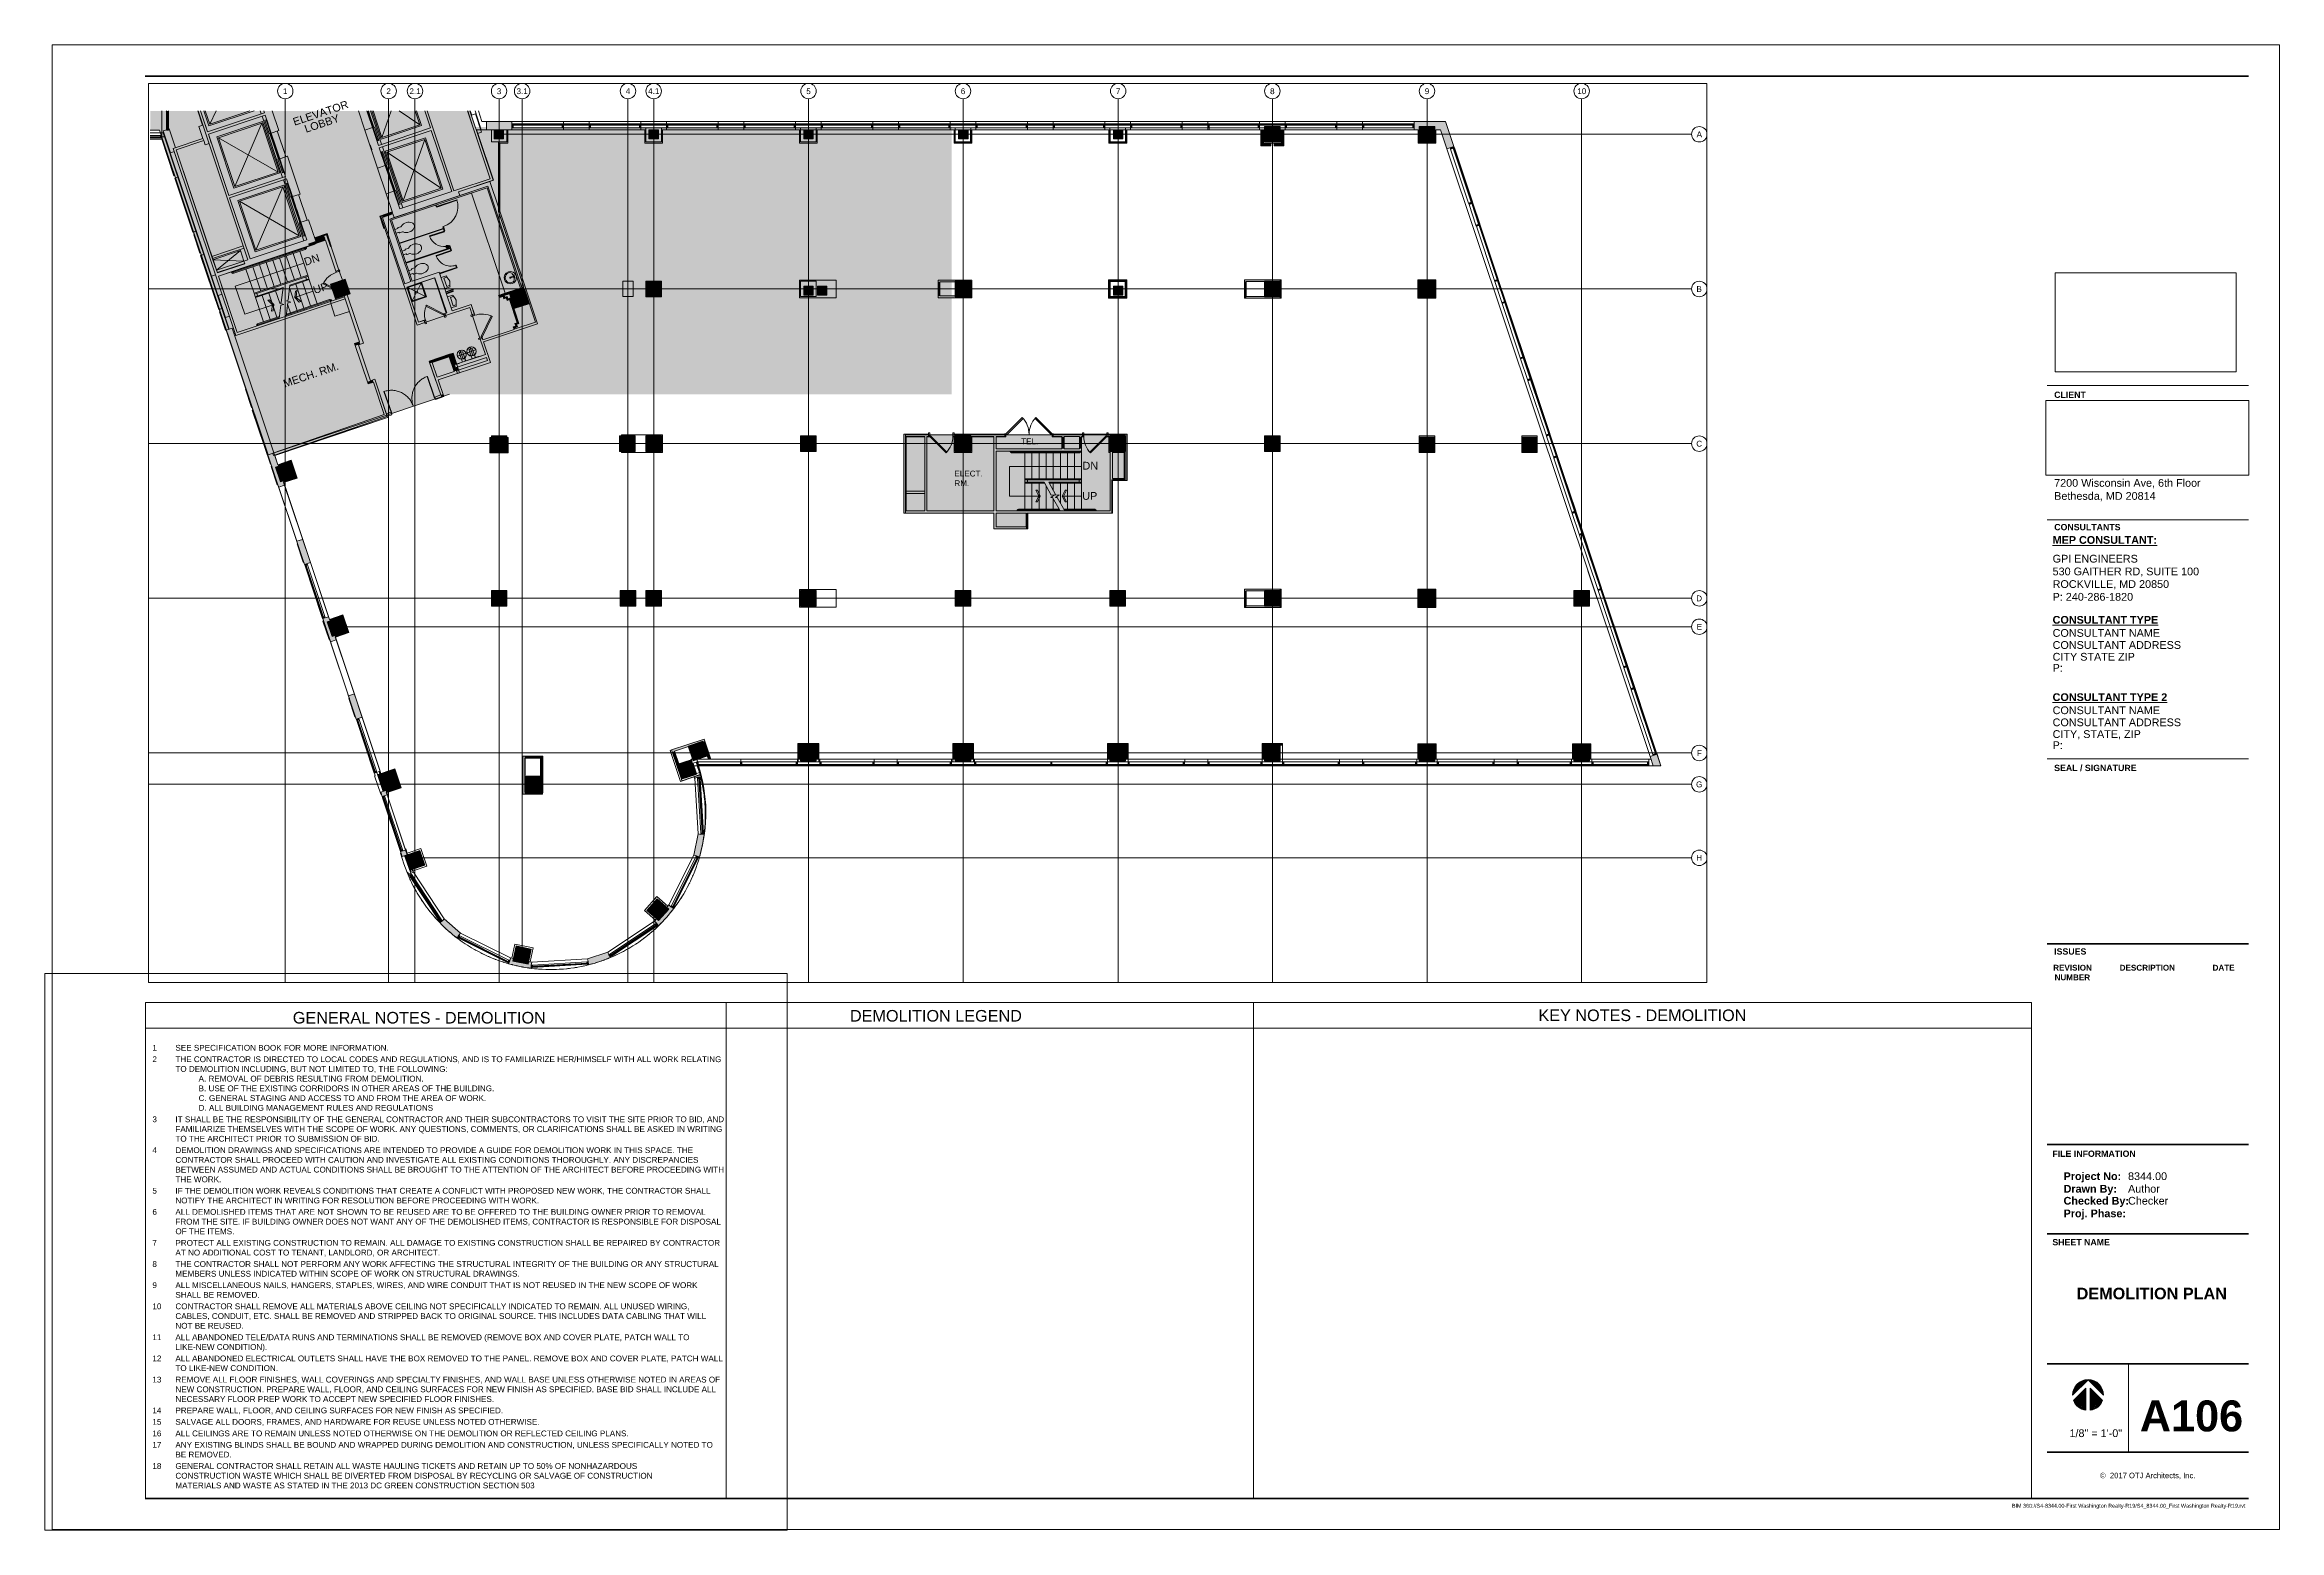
# Paper-space layout 'Layout1' of a CAD drawing. Header units: inches. Extents: x 0 to 36.1, y 0 to 24.
# The model-space entities are those that its viewports show. They can reach past a viewport. Long polylines and large blocks are cut down to what shows.
import ezdxf

# ---------------------------------------------------------------- set-up
doc = ezdxf.new("R2010")
doc.units = ezdxf.units.IN
doc.header["$MEASUREMENT"] = 0
doc.linetypes.add('Demolished', pattern=[0.1875, 0.125, -0.0625])
doc.linetypes.add('Grid Line 1_2_', pattern=[0.875, 0.5, -0.125, 0.125, -0.125])
for name, color, linetype, lineweight in [('7200-WISCONSIN-AVE-6TH-FLOOR-031418_dwg', 8, 'Continuous', 9), ('A-ANNO-NOTE', 131, 'Continuous', 9), ('A-AREA', 32, 'Continuous', 13), ('A-DETL', 90, 'Continuous', 9), ('A-DETL-GENF', 92, 'Continuous', 9), ('A-DETL-THIN', 151, 'Continuous', 9), ('A-DOOR', 31, 'Continuous', 13), ('A-DOOR-FRAM', 31, 'Continuous', 20), ('A-GENM', 13, 'Continuous', 13), ('A-GLAZ-CURT', 52, 'Continuous', 13), ('A-GLAZ-CWMG', 51, 'Continuous', 13), ('A-WALL', 113, 'Continuous', 13), ('A-WALL-PATT', 111, 'Continuous', 13), ('Bb-col', 7, 'Continuous', 9), ('Bb-cor', 7, 'Continuous', 9), ('Bb-fix', 7, 'Continuous', 9), ('Bb-glaz', 7, 'Continuous', 9), ('Bb-mullion', 7, 'Continuous', 9), ('Bb-txt', 7, 'Continuous', 9), ('G-ANNO-SCHD', 231, 'Continuous', 9), ('G-ANNO-TEXT', 231, 'Continuous', 9), ('G-ANNO-TTLB', 6, 'Continuous', 9), ('G-ANNO-TTLB-THIN', 151, 'Continuous', 9), ('G-ANNO-TTLB-WIDE', 214, 'Continuous', 50), ('I-WALL', 2, 'Continuous', 13), ('P-SANR-FIXT', 6, 'Continuous', 13), ('Propidex Polylines', 7, 'Continuous', 9), ('Q-CASE', 31, 'Continuous', 13), ('S-COLS', 52, 'Continuous', 13), ('S-GRID', 1, 'Continuous', 9), ('S-GRID-IDEN', 1, 'Continuous', 9)]:
    doc.layers.add(name, color=color, linetype=linetype, lineweight=lineweight)
doc.layers.add('G-ANNO-NPLT', color=191, linetype='Continuous', plot=False)
doc.styles.add('Arial', font='arial.ttf', dxfattribs={"height": 12})
doc.styles.add('Arial_1', font='arial.ttf', dxfattribs={"height": 9})
doc.styles.add('Arial_B', font='arialbd.ttf', dxfattribs={"height": 0.09375})
doc.styles.add('Swis721 Lt BT', font='swissl.ttf', dxfattribs={"height": 9})
doc.styles.add('Swis721 Lt BT_1', font='swissl.ttf', dxfattribs={"height": 0.1875})
doc.styles.add('Swis721 Lt BT_2', font='swissl.ttf', dxfattribs={"height": 0.09375})
doc.styles.add('Swis721 Lt BT_3', font='swissl.ttf', dxfattribs={"height": 0.088084})
doc.styles.add('Swis721 Lt BT_4', font='swissl.ttf', dxfattribs={"height": 0.125})
doc.styles.add('Swis721 Lt BT_5', font='swissl.ttf', dxfattribs={"height": 0.0625})
doc.styles.add('Swis721 Lt BT_B', font='', dxfattribs={"height": 0.101562})
doc.styles.add('Swis721 Lt BT_B_1', font='', dxfattribs={"height": 0.125})
doc.styles.add('Swis721 Lt BT_B_2', font='', dxfattribs={"height": 0.5})
doc.styles.add('Swis721 Lt BT_B_3', font='', dxfattribs={"height": 0.1875})
doc.styles.get('Swis721 Lt BT_B').set_extended_font_data('Swis721 Lt BT', bold=True)
doc.styles.get('Swis721 Lt BT_B_1').set_extended_font_data('Swis721 Lt BT', bold=True)
doc.styles.get('Swis721 Lt BT_B_2').set_extended_font_data('Swis721 Lt BT', bold=True)
doc.styles.get('Swis721 Lt BT_B_3').set_extended_font_data('Swis721 Lt BT', bold=True)
picture_1 = doc.add_image_def('image1.png', size_in_pixel=(370, 136))
picture_2 = doc.add_image_def('image2.jpg', size_in_pixel=(2551, 1396))

# ---------------------------------------------------------------- blocks, each defined once
blk = doc.blocks.new('Titleblock - 24 x 36 - DC _ VA-4803950-DEMOLITION PLAN')
at = {"layer": 'G-ANNO-TTLB'}
h = blk.add_hatch(color=256, dxfattribs=at)
edge = h.paths.add_edge_path(flags=0)
edge.add_line((32.921, 2.434), (32.672, 2.186))
edge.add_arc((32.921, 2.186), 0.249, 90, 180, ccw=False)
h = blk.add_hatch(color=256, dxfattribs=at)
edge = h.paths.add_edge_path(flags=0)
edge.add_line((32.688, 2.098), (32.884, 2.295))
edge.add_line((32.884, 2.295), (32.884, 1.94))
edge.add_arc((32.921, 2.186), 0.249, 200.6073, 261.5435, ccw=False)
h = blk.add_hatch(color=256, dxfattribs=at)
edge = h.paths.add_edge_path(flags=0)
edge.add_line((33.169, 2.186), (32.921, 2.434))
edge.add_arc((32.921, 2.186), 0.249, 0, 90, ccw=False)
h = blk.add_hatch(color=256, dxfattribs=at)
edge = h.paths.add_edge_path(flags=0)
edge.add_line((32.957, 2.295), (33.153, 2.098))
edge.add_arc((32.921, 2.186), 0.249, 278.4565, 339.3927, ccw=False)
edge.add_line((32.957, 1.94), (32.957, 2.295))
at = {"layer": 'A-ANNO-NOTE'}
for p, q in [((32.672, 2.186), (32.921, 2.434)), ((32.921, 2.434), (32.672, 2.186)), ((32.672, 2.186), (32.921, 2.434)), ((32.688, 2.098), (32.884, 2.295)), ((32.884, 2.295), (32.688, 2.098)), ((32.884, 2.295), (32.688, 2.098)), ((32.884, 1.94), (32.884, 2.295)), ((32.884, 2.295), (32.884, 1.94)), ((32.884, 1.94), (32.884, 2.295)), ((32.921, 2.434), (33.169, 2.186)), ((33.169, 2.186), (32.921, 2.434)), ((32.921, 2.434), (33.169, 2.186)), ((32.957, 1.94), (32.957, 2.295)), ((32.957, 2.295), (32.957, 1.94)), ((33.153, 2.098), (32.957, 2.295)), ((32.957, 2.295), (33.153, 2.098)), ((32.957, 2.295), (32.957, 1.94)), ((33.153, 2.098), (32.957, 2.295))]:
    blk.add_line(p, q, dxfattribs=at)
for start, end in [(90, 180), (90, 180), (90, 180), (360, 90), (360, 90), (360, 90), (200.6073, 261.5435), (200.6073, 261.5435), (200.6073, 261.5435), (278.4565, 339.3927), (278.4565, 339.3927), (278.4565, 339.3927)]:
    blk.add_arc((32.921, 2.186), 0.249, start, end, dxfattribs=at)
at = {"layer": 'G-ANNO-TTLB'}
for p, q in [((0.012, 24.012), (0.012, 0.012)), ((36.013, 24.012), (0.012, 24.012)), ((36.013, 0.012), (36.013, 24.012)), ((32.262, 18.502), (35.512, 18.502)), ((32.262, 18.502), (35.512, 18.502)), ((0.012, 0.012), (36.013, 0.012))]:
    blk.add_line(p, q, dxfattribs=at)
at = {"layer": 'G-ANNO-TTLB-THIN'}
for p, q in [((32.262, 16.331), (35.512, 16.331)), ((32.262, 12.47), (35.512, 12.47)), ((33.575, 2.69), (33.575, 1.262))]:
    blk.add_line(p, q, dxfattribs=at)
at = {"layer": 'G-ANNO-TTLB-WIDE'}
for p, q in [((35.512, 23.502), (1.512, 23.502)), ((32.262, 9.481), (35.512, 9.481)), ((35.512, 6.238), (32.262, 6.238)), ((35.512, 4.791), (32.262, 4.791)), ((32.262, 2.69), (35.512, 2.69)), ((32.262, 1.262), (35.512, 1.262)), ((1.512, 0.512), (32.262, 0.512)), ((32.262, 0.512), (35.512, 0.512))]:
    blk.add_line(p, q, dxfattribs=at)
at = {"layer": 'G-ANNO-TTLB', "attachment_point": 1}
for s, insert, char_height, width, style in [('CLIENT', (32.373, 18.405), 0.1016, 0.57128, 'Swis721 Lt BT_B'), ('CONSULTANTS', (32.374, 16.266), 0.10156, 1.19938, 'Swis721 Lt BT_B'), ('\\LMEP CONSULTANT:', (32.348, 16.07), 0.125, 1.94425, 'Swis721 Lt BT_B_1'), ('SEAL / SIGNATURE', (32.373, 12.373), 0.10156, 1.48344, 'Swis721 Lt BT_B'), ('ISSUES', (32.373, 9.407), 0.1016, 0.58075, 'Swis721 Lt BT_B'), ('REVISION', (32.357, 9.14), 0.0937, 0.76381, 'Arial_B'), ('DESCRIPTION', (33.432, 9.14), 0.09375, 1.09838, 'Arial_B'), ('DATE', (34.934, 9.14), 0.0937, 0.43556, 'Arial_B'), ('NUMBER', (32.38, 8.984), 0.0937, 0.71016, 'Arial_B'), ('FILE INFORMATION', (32.344, 6.138), 0.10156, 1.51816, 'Swis721 Lt BT_B'), ('Project No:', (32.525, 5.786), 0.125, 1.05103, 'Swis721 Lt BT_B_1'), ('Drawn By:', (32.525, 5.583), 0.125, 0.96581, 'Swis721 Lt BT_B_1'), ('Checked By:', (32.525, 5.389), 0.125, 1.20253, 'Swis721 Lt BT_B_1'), ('Proj. Phase:', (32.525, 5.185), 0.125, 1.13625, 'Swis721 Lt BT_B_1'), ('SHEET NAME', (32.344, 4.708), 0.1016, 1.04156, 'Swis721 Lt BT_B'), ('©  2017 OTJ Architects, Inc.', (33.116, 0.93), 0.08808, 1.85587, 'Swis721 Lt BT_3')]:
    blk.add_mtext(s, dxfattribs=dict(at, insert=insert, char_height=char_height, width=width, style=style))
at = {"layer": 'G-ANNO-TTLB'}
image = blk.add_image(picture_2, insert=(32.391, 18.726), size_in_units=(2.926, 1.601), dxfattribs=at)
image.dxf.flags = 7
image = blk.add_image(picture_1, insert=(32.237, 17.056), size_in_units=(3.285, 1.208), dxfattribs=at)
image.dxf.flags = 7
blk = doc.blocks.new('Concrete-Rectangular-Column - 24 x 24-4901126-6TH FLOOR DEMOLITION PLAN')
at = {"layer": 'S-COLS', "lineweight": 9}
blk.add_hatch(color=7, dxfattribs=at).paths.add_polyline_path([(12, -12), (12, 12), (-12, 12), (-12, -12)], flags=0)
at = {"layer": 'S-COLS', "color": 8, "lineweight": 20}
for p, q in [((12, 12), (-12, 12)), ((-12, 12), (-12, -12)), ((12, -12), (12, 12)), ((-12, -12), (12, -12))]:
    blk.add_line(p, q, dxfattribs=at)
blk = doc.blocks.new('Concrete-Rectangular-Column - 14_ x 14_-4901127-6TH FLOOR DEMOLITION PLAN')
at = {"layer": 'S-COLS', "lineweight": 9}
blk.add_hatch(color=7, dxfattribs=at).paths.add_polyline_path([(-7, -7.375), (7, -7.375), (7, 7.375), (-7, 7.375)], flags=0)
at = {"layer": 'S-COLS', "color": 8, "lineweight": 20}
for p, q in [((7, 7.375), (-7, 7.375)), ((-7, 7.375), (-7, -7.375)), ((7, -7.375), (7, 7.375)), ((-7, -7.375), (7, -7.375))]:
    blk.add_line(p, q, dxfattribs=at)
blk = doc.blocks.new('Elevator Door-Center - 42_ x 84_-4849891-6TH FLOOR DEMOLITION PLAN')
at = {"layer": 'A-DOOR'}
for points in [[(-4.028, 6.25), (-4.028, 8.25), (-24.903, 8.25), (-24.903, 6.25), (-7.619, 6.25)], [(17.097, 6.25), (17.097, 8.25), (-3.778, 8.25), (-3.778, 6.25), (16.514, 6.25)]]:
    blk.add_hatch(color=250, dxfattribs=at).paths.add_polyline_path(points, flags=0)
at = {"layer": 'A-DOOR', "color": 8, "lineweight": 20}
for p, q in [((-4.028, 8.25), (-24.903, 8.25)), ((-24.903, 8.25), (-24.903, 6.25)), ((-4.028, 6.25), (-4.028, 8.25)), ((17.097, 8.25), (-3.778, 8.25)), ((-3.778, 8.25), (-3.778, 6.25)), ((17.097, 6.25), (17.097, 8.25)), ((-24.903, 6.25), (-4.028, 6.25)), ((-3.778, 6.25), (17.097, 6.25))]:
    blk.add_line(p, q, dxfattribs=at)
blk = doc.blocks.new('Elevator Door-Center - 42_ x 84_-V1-6TH FLOOR DEMOLITION PLAN')
at = {"layer": 'A-DOOR'}
for points in [[(-4.028, 6.25), (-4.028, 8.25), (-9.67, 8.25), (-10.338, 6.25)], [(17.097, 6.25), (17.097, 8.25), (-3.778, 8.25), (-3.778, 6.25), (1.955, 6.25)]]:
    blk.add_hatch(color=250, dxfattribs=at).paths.add_polyline_path(points, flags=0)
at = {"layer": 'A-DOOR', "color": 8, "lineweight": 20}
for p, q in [((-4.028, 8.25), (-9.67, 8.25)), ((-4.028, 6.25), (-4.028, 8.25)), ((17.097, 8.25), (-3.778, 8.25)), ((-3.778, 8.25), (-3.778, 6.25)), ((17.097, 6.25), (17.097, 8.25)), ((-10.338, 6.25), (-4.028, 6.25)), ((-3.778, 6.25), (17.097, 6.25))]:
    blk.add_line(p, q, dxfattribs=at)
blk = doc.blocks.new('Elevator Door-Center - 42_ x 84_-4852519-6TH FLOOR DEMOLITION PLAN')
at = {"layer": 'A-DOOR'}
for points in [[(-4.028, -8.25), (-4.028, -6.25), (-24.903, -6.25), (-24.903, -8.25)], [(17.097, -8.25), (17.097, -6.25), (-3.778, -6.25), (-3.778, -8.25), (11.879, -8.25)]]:
    blk.add_hatch(color=250, dxfattribs=at).paths.add_polyline_path(points, flags=0)
at = {"layer": 'A-DOOR', "color": 8, "lineweight": 20}
for p, q in [((-24.903, -8.25), (-24.903, -6.25)), ((-24.903, -6.25), (-4.028, -6.25)), ((-4.028, -6.25), (-4.028, -8.25)), ((-3.778, -8.25), (-3.778, -6.25)), ((-3.778, -6.25), (17.097, -6.25)), ((17.097, -6.25), (17.097, -8.25)), ((-4.028, -8.25), (-24.903, -8.25)), ((17.097, -8.25), (-3.778, -8.25))]:
    blk.add_line(p, q, dxfattribs=at)
blk = doc.blocks.new('ELEVATOR CALLING - ELEVATOR CALLING-4852985-6TH FLOOR DEMOLITION PLAN')
at = {"layer": 'A-GENM', "color": 8, "lineweight": 20}
for p, q in [((4, 6), (-4, 6)), ((-4, 6), (-4, 5.75)), ((4, 5.75), (4, 6)), ((-4, 5.75), (4, 5.75))]:
    blk.add_line(p, q, dxfattribs=at)
blk = doc.blocks.new('Single Flush - OTJ_SOLIDFLUSH_ALUM  30_-6345621-6TH FLOOR DEMOLITION PLAN')
at = {"layer": 'A-DOOR', "color": 8, "lineweight": 20}
for p, q in [((-6.174, 22.831), (-7.412, 21.593)), ((14.906, 1.75), (-6.174, 22.831)), ((-7.412, 21.593), (13.669, 0.513)), ((13.669, 0.513), (14.906, 1.75))]:
    blk.add_line(p, q, dxfattribs=at)
at = {"layer": 'A-DOOR', "lineweight": 9}
blk.add_arc((14.906, 1.75), 29.812, 135, 180.5, dxfattribs=at)
at = {"layer": 'A-DOOR-FRAM', "color": 8}
for p, q in [((-17, -4), (-17, 1.75)), ((-17, 1.75), (-15, 1.75)), ((-15, -4), (-15, 1.75)), ((15, -4), (15, 1.75)), ((15, 1.75), (17, 1.75)), ((17, -4), (17, 1.75)), ((-17, -4), (-15, -4)), ((15, -4), (17, -4))]:
    blk.add_line(p, q, dxfattribs=at)
blk = doc.blocks.new('Plumbing Fixtures 8 - Plumbing Fixtures 1-4934093-6TH FLOOR DEMOLITION PLAN')
at = {"layer": 'P-SANR-FIXT', "lineweight": 9}
for p, q in [((2115.408, 454.604), (2112.58, 451.776)), ((2118.236, 451.776), (2115.408, 454.604)), ((2113.096, 451.751), (2115.417, 454.073)), ((2115.417, 454.073), (2115.953, 453.537)), ((2115.953, 453.537), (2113.632, 451.216)), ((2113.989, 450.867), (2116.305, 453.183)), ((2116.305, 453.183), (2116.837, 452.65)), ((2116.837, 452.65), (2114.522, 450.335)), ((2114.849, 450.007), (2117.166, 452.324)), ((2117.166, 452.324), (2117.681, 451.809)), ((2112.58, 451.776), (2115.408, 448.947)), ((2117.681, 451.809), (2115.364, 449.492)), ((2115.408, 448.947), (2118.236, 451.776)), ((2113.632, 451.216), (2113.096, 451.751)), ((2114.522, 450.335), (2113.989, 450.867)), ((2115.364, 449.492), (2114.849, 450.007))]:
    blk.add_line(p, q, dxfattribs=at)
blk = doc.blocks.new('Single Flush - OTJ_SOLIDFLUSH_ALUM-6381519-6TH FLOOR DEMOLITION PLAN')
at = {"layer": 'A-DOOR', "color": 8, "lineweight": 20}
for p, q in [((-8.654, -26.586), (0.962, -16.97)), ((3.436, -16.97), (-7.417, -27.823)), ((-7.417, -27.823), (-8.654, -26.586))]:
    blk.add_line(p, q, dxfattribs=at)
at = {"layer": 'A-DOOR', "lineweight": 9}
blk.add_arc((17.906, -2.5), 35.812, 179.5, 225, dxfattribs=at)
at = {"layer": 'A-DOOR-FRAM', "color": 8}
for p, q in [((-20, 3.25), (-20, -2.5)), ((-20, 3.25), (-18, 3.25)), ((-18, 3.25), (-18, -2.5)), ((18, 3.25), (18, -2.5)), ((18, 3.25), (20, 3.25)), ((20, 3.25), (20, -2.5)), ((-20, -2.5), (-18, -2.5)), ((18, -2.5), (20, -2.5))]:
    blk.add_line(p, q, dxfattribs=at)
blk = doc.blocks.new('Walls 3 - Walls 1-4934202-6TH FLOOR DEMOLITION PLAN')
at = {"layer": 'A-WALL', "lineweight": 9}
for points in [[(2833.367, 1153.937), (2834.671, 1154.373), (2828.648, 1172.393), (2846.668, 1178.417), (2846.232, 1179.721), (2826.908, 1173.261), (2831.178, 1160.486)], [(2751.214, 1126.476), (2751.566, 1126.593), (2745.107, 1145.918), (2725.812, 1139.458), (2726.245, 1138.163), (2744.239, 1144.178), (2744.716, 1142.75), (2745.19, 1144.496), (2751.174, 1126.593)]]:
    blk.add_hatch(color=7, dxfattribs=at).paths.add_polyline_path(points, flags=0)
at = {"layer": 'A-WALL', "color": 8, "lineweight": 20}
for p, q in [((2846.232, 1179.721), (2826.908, 1173.261)), ((2846.668, 1178.417), (2846.232, 1179.721)), ((2828.648, 1172.393), (2846.668, 1178.417)), ((2826.908, 1173.261), (2833.367, 1153.937)), ((2834.671, 1154.373), (2828.648, 1172.393)), ((2833.367, 1153.937), (2834.671, 1154.373)), ((2745.107, 1145.918), (2725.783, 1139.458)), ((2751.566, 1126.593), (2745.107, 1145.918)), ((2726.219, 1138.154), (2744.239, 1144.178)), ((2744.239, 1144.178), (2750.262, 1126.158)), ((2725.783, 1139.458), (2726.219, 1138.154)), ((2750.262, 1126.158), (2751.566, 1126.593))]:
    blk.add_line(p, q, dxfattribs=at)
blk = doc.blocks.new('Sink Vanity-Round - 19_ x 19_-4893120-6TH FLOOR DEMOLITION PLAN')
at = {"layer": 'P-SANR-FIXT', "lineweight": 9}
for p, q in [((3.43, 9.728), (3.43, 5.364)), ((4.18, 9.728), (4.18, 5.364))]:
    blk.add_line(p, q, dxfattribs=at)
for centre, radius, start, end in [((3.805, 3.353), 9.5, 90, 270), ((3.805, 3.353), 9.5, 270, 90), ((1.805, 9.728), 0.5, 360, 180), ((5.805, 9.728), 0.5, 360, 180), ((1.805, 9.728), 0.5, 180, 360), ((3.805, 9.728), 0.375, 360, 180), ((5.805, 9.728), 0.5, 180, 360), ((3.805, -9.174), 17.806, 91.2067, 109.2086), ((3.805, -9.174), 17.806, 70.7914, 88.7933), ((0.054, 4.105), 4.116, 120.7927, 162.1904), ((7.556, 4.105), 4.116, 17.8096, 59.2073), ((3.805, 3.353), 7.929, 165.3071, 14.6929), ((3.805, 5.364), 0.375, 180, 360), ((3.805, 3.353), 0.813, 360, 180), ((3.805, 3.353), 0.813, 180, 360)]:
    blk.add_arc(centre, radius, start, end, dxfattribs=at)
blk = doc.blocks.new('WOMENS_ SINKS7 - WOMENS_ SINKS-4985055-6TH FLOOR DEMOLITION PLAN')
at = {"layer": 'Q-CASE', "lineweight": 9}
blk.add_line((3104.605, 1199.178), (3104.605, 1035.178), dxfattribs=at)
blk = doc.blocks.new('urinal partition3 - urinal partition1-4988773-6TH FLOOR DEMOLITION PLAN')
at = {"layer": 'P-SANR-FIXT', "lineweight": 9}
for p, q in [((3176.292, 1510.593), (3175.591, 1509.893)), ((3184.777, 1502.108), (3176.292, 1510.593)), ((3175.591, 1509.893), (3184.077, 1501.408)), ((3184.077, 1501.408), (3184.777, 1502.108))]:
    blk.add_line(p, q, dxfattribs=at)
blk = doc.blocks.new('P-Drinking_Fountain-Wall_Mounted - HI-LO-5020018-6TH FLOOR DEMOLITION PLAN')
at = {"layer": 'P-SANR-FIXT', "lineweight": 9}
for p, q in [((19.067, 6.063), (19.067, 20.188)), ((35.067, 6.063), (35.067, 20.188)), ((20.692, 17.125), (17.442, 17.125)), ((20.692, 17.125), (17.442, 17.125)), ((36.692, 17.125), (33.442, 17.125)), ((36.692, 17.125), (33.442, 17.125)), ((16.442, 16.125), (16.442, 1.775)), ((16.442, 16.125), (16.442, 1.625)), ((21.692, 1.775), (21.692, 16.125)), ((21.692, 1.625), (21.692, 16.125)), ((32.442, 16.125), (32.442, 1.775)), ((32.442, 16.125), (32.442, 1.625)), ((37.692, 1.775), (37.692, 16.125)), ((37.692, 1.625), (37.692, 16.125)), ((26.255, 13.125), (12.005, 13.125)), ((42.255, 13.125), (28.005, 13.125)), ((43.067, 2.125), (11.067, 2.125)), ((11.067, 2.125), (11.067, 1.625)), ((11.067, 2.125), (11.067, 1.625)), ((43.067, 2.125), (11.067, 2.125)), ((43.067, 1.625), (43.067, 2.125)), ((43.067, 1.625), (43.067, 2.125))]:
    blk.add_line(p, q, dxfattribs=at)
for centre in [(19.067, 13.125), (35.067, 13.125)]:
    blk.add_circle(centre, 7.063, dxfattribs=at)
for centre, radius, start, end in [((19.067, 13.125), 7.063, 360, 180), ((35.067, 13.125), 7.063, 360, 180), ((17.442, 16.125), 1, 90, 180), ((17.442, 16.125), 1, 90, 180), ((20.692, 16.125), 1, 360, 90), ((20.692, 16.125), 1, 360, 90), ((33.442, 16.125), 1, 90, 180), ((33.442, 16.125), 1, 90, 180), ((36.692, 16.125), 1, 0, 90), ((36.692, 16.125), 1, 360, 90), ((19.067, 13.125), 7.063, 180, 247.9798), ((19.067, 13.125), 7.063, 292.0202, 360), ((35.067, 13.125), 7.063, 180, 247.98), ((35.067, 13.125), 7.063, 292.02, 360), ((16.592, 1.775), 0.15, 180, 270), ((21.542, 1.775), 0.15, 270, 0), ((32.592, 1.775), 0.15, 180, 270), ((37.542, 1.775), 0.15, 270, 360)]:
    blk.add_arc(centre, radius, start, end, dxfattribs=at)
blk = doc.blocks.new('System Panel - Glazed-6292513-6TH FLOOR DEMOLITION PLAN')
at = {"layer": 'A-GLAZ-CURT', "lineweight": 9}
blk.add_hatch(color=7, dxfattribs=at).paths.add_polyline_path([(44.25, -0.5), (44.25, 0.5), (-44.25, 0.5), (-44.25, -0.5)], flags=0)
at = {"layer": 'A-GLAZ-CURT', "color": 8, "lineweight": 20}
for p, q in [((44.25, 0.5), (-44.25, 0.5)), ((-44.25, 0.5), (-44.25, -0.5)), ((44.25, -0.5), (44.25, 0.5)), ((-44.25, -0.5), (44.25, -0.5))]:
    blk.add_line(p, q, dxfattribs=at)
blk = doc.blocks.new('Rectangular Mullion - 2_ x 6_ rectangular-6292514-6TH FLOOR DEMOLITION PLAN')
at = {"layer": 'A-GLAZ-CWMG', "lineweight": 9}
blk.add_hatch(color=7, dxfattribs=at).paths.add_polyline_path([(-2, 4.875), (-2, -1.375), (0, -1.375), (0, 4.875), (-1.756, 4.875)], flags=0)
at = {"layer": 'A-GLAZ-CWMG', "color": 8, "lineweight": 20}
for p, q in [((0, 4.875), (-2, 4.875)), ((-2, 4.875), (-2, -1.375)), ((0, -1.375), (0, 4.875)), ((-2, -1.375), (0, -1.375))]:
    blk.add_line(p, q, dxfattribs=at)
blk = doc.blocks.new('Rectangular Mullion - 2_ x 6_ rectangular-6292515-6TH FLOOR DEMOLITION PLAN')
at = {"layer": 'A-GLAZ-CWMG', "lineweight": 9}
blk.add_hatch(color=7, dxfattribs=at).paths.add_polyline_path([(0, 4.875), (0, -1.375), (-2, -1.375), (-2, 4.875), (-0.714, 4.875)], flags=0)
at = {"layer": 'A-GLAZ-CWMG', "color": 8, "lineweight": 20}
for p, q in [((-2, 4.875), (0, 4.875)), ((-2, -1.375), (-2, 4.875)), ((0, 4.875), (0, -1.375)), ((0, -1.375), (-2, -1.375))]:
    blk.add_line(p, q, dxfattribs=at)
blk = doc.blocks.new('Rectangular Mullion - 2_ x 6_ rectangular-5910274-6TH FLOOR DEMOLITION PLAN')
at = {"layer": 'A-GLAZ-CWMG', "lineweight": 9}
for p, q in [((4522.505, 1195.162), (4494.452, 1279.098)), ((4516.577, 1193.181), (4488.524, 1277.117))]:
    blk.add_line(p, q, dxfattribs=at)
blk = doc.blocks.new('System Panel - Glazed-5927104-6TH FLOOR DEMOLITION PLAN')
at = {"layer": 'A-GLAZ-CURT', "lineweight": 9}
blk.add_hatch(color=7, dxfattribs=at).paths.add_polyline_path([(-22.336, -0.5), (32.875, -0.5), (32.875, 0.5), (-32.875, 0.5), (-32.875, -0.5), (-23.091, -0.5)], flags=0)
at = {"layer": 'A-GLAZ-CURT', "color": 8, "lineweight": 20}
for p, q in [((32.875, 0.5), (-32.875, 0.5)), ((-32.875, 0.5), (-32.875, -0.5)), ((32.875, -0.5), (32.875, 0.5)), ((-32.875, -0.5), (32.875, -0.5))]:
    blk.add_line(p, q, dxfattribs=at)
blk = doc.blocks.new('System Panel - Glazed-5927105-6TH FLOOR DEMOLITION PLAN')
at = {"layer": 'A-GLAZ-CURT', "lineweight": 9}
blk.add_hatch(color=7, dxfattribs=at).paths.add_polyline_path([(42.062, -0.5), (42.062, 0.5), (-42.062, 0.5), (-42.062, -0.5)], flags=0)
at = {"layer": 'A-GLAZ-CURT', "color": 8, "lineweight": 20}
for p, q in [((42.062, 0.5), (-42.062, 0.5)), ((-42.062, 0.5), (-42.062, -0.5)), ((42.062, -0.5), (42.062, 0.5)), ((-42.062, -0.5), (42.062, -0.5))]:
    blk.add_line(p, q, dxfattribs=at)
blk = doc.blocks.new('System Panel - Glazed-5927106-6TH FLOOR DEMOLITION PLAN')
at = {"layer": 'A-GLAZ-CURT', "lineweight": 9}
blk.add_hatch(color=7, dxfattribs=at).paths.add_polyline_path([(17.481, -0.5), (17.481, 0.5), (-17.481, 0.5), (-17.481, -0.5)], flags=0)
at = {"layer": 'A-GLAZ-CURT', "color": 8, "lineweight": 20}
for p, q in [((17.481, 0.5), (-17.481, 0.5)), ((-17.481, 0.5), (-17.481, -0.5)), ((17.481, -0.5), (17.481, 0.5)), ((-17.481, -0.5), (17.481, -0.5))]:
    blk.add_line(p, q, dxfattribs=at)
blk = doc.blocks.new('System Panel - Glazed-5927107-6TH FLOOR DEMOLITION PLAN')
at = {"layer": 'A-GLAZ-CURT', "lineweight": 9}
blk.add_hatch(color=7, dxfattribs=at).paths.add_polyline_path([(40, -0.5), (40, 0.5), (-40, 0.5), (-40, -0.5)], flags=0)
at = {"layer": 'A-GLAZ-CURT', "color": 8, "lineweight": 20}
for p, q in [((40, 0.5), (-40, 0.5)), ((-40, 0.5), (-40, -0.5)), ((40, -0.5), (40, 0.5)), ((-40, -0.5), (40, -0.5))]:
    blk.add_line(p, q, dxfattribs=at)
blk = doc.blocks.new('System Panel - Glazed-5927108-6TH FLOOR DEMOLITION PLAN')
at = {"layer": 'A-GLAZ-CURT', "lineweight": 9}
blk.add_hatch(color=7, dxfattribs=at).paths.add_polyline_path([(18, -0.5), (18, 0.5), (-18, 0.5), (-18, -0.5)], flags=0)
at = {"layer": 'A-GLAZ-CURT', "color": 8, "lineweight": 20}
for p, q in [((18, 0.5), (-18, 0.5)), ((-18, 0.5), (-18, -0.5)), ((18, -0.5), (18, 0.5)), ((-18, -0.5), (18, -0.5))]:
    blk.add_line(p, q, dxfattribs=at)
blk = doc.blocks.new('System Panel - Glazed-5927109-6TH FLOOR DEMOLITION PLAN')
at = {"layer": 'A-GLAZ-CURT', "lineweight": 9}
blk.add_hatch(color=7, dxfattribs=at).paths.add_polyline_path([(58, -0.5), (58, 0.5), (-58, 0.5), (-58, -0.5)], flags=0)
at = {"layer": 'A-GLAZ-CURT', "color": 8, "lineweight": 20}
for p, q in [((58, 0.5), (-58, 0.5)), ((-58, 0.5), (-58, -0.5)), ((58, -0.5), (58, 0.5)), ((-58, -0.5), (58, -0.5))]:
    blk.add_line(p, q, dxfattribs=at)
blk = doc.blocks.new('System Panel - Glazed-5927110-6TH FLOOR DEMOLITION PLAN')
at = {"layer": 'A-GLAZ-CURT', "lineweight": 9}
blk.add_hatch(color=7, dxfattribs=at).paths.add_polyline_path([(42, -0.5), (42, 0.5), (-42, 0.5), (-42, -0.5)], flags=0)
at = {"layer": 'A-GLAZ-CURT', "color": 8, "lineweight": 20}
for p, q in [((42, 0.5), (-42, 0.5)), ((-42, 0.5), (-42, -0.5)), ((42, -0.5), (42, 0.5)), ((-42, -0.5), (42, -0.5))]:
    blk.add_line(p, q, dxfattribs=at)
blk = doc.blocks.new('System Panel - Glazed-5927111-6TH FLOOR DEMOLITION PLAN')
at = {"layer": 'A-GLAZ-CURT', "lineweight": 9}
blk.add_hatch(color=7, dxfattribs=at).paths.add_polyline_path([(16, -0.5), (16, 0.5), (-16, 0.5), (-16, -0.5)], flags=0)
at = {"layer": 'A-GLAZ-CURT', "color": 8, "lineweight": 20}
for p, q in [((16, 0.5), (-16, 0.5)), ((-16, 0.5), (-16, -0.5)), ((16, -0.5), (16, 0.5)), ((-16, -0.5), (16, -0.5))]:
    blk.add_line(p, q, dxfattribs=at)
blk = doc.blocks.new('System Panel - Glazed-5927112-6TH FLOOR DEMOLITION PLAN')
at = {"layer": 'A-GLAZ-CURT', "lineweight": 9}
blk.add_hatch(color=7, dxfattribs=at).paths.add_polyline_path([(41.875, -0.5), (41.875, 0.5), (-41.875, 0.5), (-41.875, -0.5)], flags=0)
at = {"layer": 'A-GLAZ-CURT', "color": 8, "lineweight": 20}
for p, q in [((41.875, 0.5), (-41.875, 0.5)), ((-41.875, 0.5), (-41.875, -0.5)), ((41.875, -0.5), (41.875, 0.5)), ((-41.875, -0.5), (41.875, -0.5))]:
    blk.add_line(p, q, dxfattribs=at)
blk = doc.blocks.new('System Panel - Glazed-5927113-6TH FLOOR DEMOLITION PLAN')
at = {"layer": 'A-GLAZ-CURT', "lineweight": 9}
blk.add_hatch(color=7, dxfattribs=at).paths.add_polyline_path([(18.125, -0.5), (18.125, 0.5), (-18.125, 0.5), (-18.125, -0.5)], flags=0)
at = {"layer": 'A-GLAZ-CURT', "color": 8, "lineweight": 20}
for p, q in [((18.125, 0.5), (-18.125, 0.5)), ((-18.125, 0.5), (-18.125, -0.5)), ((18.125, -0.5), (18.125, 0.5)), ((-18.125, -0.5), (18.125, -0.5))]:
    blk.add_line(p, q, dxfattribs=at)
blk = doc.blocks.new('Rectangular Mullion - 2_ x 6_ rectangular-5927114-6TH FLOOR DEMOLITION PLAN')
at = {"layer": 'A-GLAZ-CWMG', "lineweight": 9}
blk.add_hatch(color=7, dxfattribs=at).paths.add_polyline_path([(-2, 1.375), (-2, -4.875), (0, -4.875), (0, 1.375), (-1.959, 1.375)], flags=0)
at = {"layer": 'A-GLAZ-CWMG', "color": 8, "lineweight": 20}
for p, q in [((0, 1.375), (-2, 1.375)), ((-2, 1.375), (-2, -4.875)), ((0, -4.875), (0, 1.375)), ((-2, -4.875), (0, -4.875))]:
    blk.add_line(p, q, dxfattribs=at)
blk = doc.blocks.new('Rectangular Mullion - 2_ x 6_ rectangular-5927115-6TH FLOOR DEMOLITION PLAN')
at = {"layer": 'A-GLAZ-CWMG', "lineweight": 9}
blk.add_hatch(color=7, dxfattribs=at).paths.add_polyline_path([(0, 1.375), (0, -4.875), (-2, -4.875), (-2, 1.375)], flags=0)
at = {"layer": 'A-GLAZ-CWMG', "color": 8, "lineweight": 20}
for p, q in [((-2, 1.375), (0, 1.375)), ((-2, -4.875), (-2, 1.375)), ((0, 1.375), (0, -4.875)), ((0, -4.875), (-2, -4.875))]:
    blk.add_line(p, q, dxfattribs=at)
blk = doc.blocks.new('Rectangular Mullion - 2_ x 6_ rectangular-5909324-6TH FLOOR DEMOLITION PLAN')
at = {"layer": 'A-GLAZ-CWMG', "lineweight": 9}
for p, q in [((3386.914, 326.377), (3321.164, 326.377)), ((3386.914, 320.127), (3321.164, 320.127))]:
    blk.add_line(p, q, dxfattribs=at)
blk = doc.blocks.new('Rectangular Mullion - 2_ x 6_ rectangular-5927116-6TH FLOOR DEMOLITION PLAN')
at = {"layer": 'A-GLAZ-CWMG', "lineweight": 9}
blk.add_hatch(color=7, dxfattribs=at).paths.add_polyline_path([(-1, 1.375), (1, 1.375), (1, -4.875), (-1, -4.875), (-1, -3.814)], flags=0)
at = {"layer": 'A-GLAZ-CWMG', "color": 8, "lineweight": 20}
for p, q in [((-1, 1.375), (1, 1.375)), ((-1, -4.875), (-1, 1.375)), ((1, 1.375), (1, -4.875)), ((1, -4.875), (-1, -4.875))]:
    blk.add_line(p, q, dxfattribs=at)
blk = doc.blocks.new('Rectangular Mullion - 2_ x 6_ rectangular-5909326-6TH FLOOR DEMOLITION PLAN')
at = {"layer": 'A-GLAZ-CWMG', "lineweight": 9}
for p, q in [((3473.039, 326.377), (3388.914, 326.377)), ((3473.039, 320.127), (3388.914, 320.127))]:
    blk.add_line(p, q, dxfattribs=at)
blk = doc.blocks.new('Rectangular Mullion - 2_ x 6_ rectangular-5909327-6TH FLOOR DEMOLITION PLAN')
at = {"layer": 'A-GLAZ-CWMG', "lineweight": 9}
for p, q in [((3510, 326.377), (3475.039, 326.377)), ((3510, 320.127), (3475.039, 320.127))]:
    blk.add_line(p, q, dxfattribs=at)
blk = doc.blocks.new('Rectangular Mullion - 2_ x 6_ rectangular-5909328-6TH FLOOR DEMOLITION PLAN')
at = {"layer": 'A-GLAZ-CWMG', "lineweight": 9}
for p, q in [((3592, 326.377), (3512, 326.377)), ((3592, 320.127), (3512, 320.127))]:
    blk.add_line(p, q, dxfattribs=at)
blk = doc.blocks.new('Rectangular Mullion - 2_ x 6_ rectangular-5909329-6TH FLOOR DEMOLITION PLAN')
at = {"layer": 'A-GLAZ-CWMG', "lineweight": 9}
for p, q in [((3630, 326.377), (3594, 326.377)), ((3630, 320.127), (3594, 320.127))]:
    blk.add_line(p, q, dxfattribs=at)
blk = doc.blocks.new('Rectangular Mullion - 2_ x 6_ rectangular-5909330-6TH FLOOR DEMOLITION PLAN')
at = {"layer": 'A-GLAZ-CWMG', "lineweight": 9}
for p, q in [((3868, 326.377), (3752, 326.377)), ((3868, 320.127), (3752, 320.127))]:
    blk.add_line(p, q, dxfattribs=at)
blk = doc.blocks.new('Rectangular Mullion - 2_ x 6_ rectangular-5909331-6TH FLOOR DEMOLITION PLAN')
at = {"layer": 'A-GLAZ-CWMG', "lineweight": 9}
for p, q in [((3954, 326.377), (3870, 326.377)), ((3954, 320.127), (3870, 320.127))]:
    blk.add_line(p, q, dxfattribs=at)
blk = doc.blocks.new('Rectangular Mullion - 2_ x 6_ rectangular-5909332-6TH FLOOR DEMOLITION PLAN')
at = {"layer": 'A-GLAZ-CWMG', "lineweight": 9}
for p, q in [((3988, 326.377), (3956, 326.377)), ((3988, 320.127), (3956, 320.127))]:
    blk.add_line(p, q, dxfattribs=at)
blk = doc.blocks.new('Rectangular Mullion - 2_ x 6_ rectangular-5909333-6TH FLOOR DEMOLITION PLAN')
at = {"layer": 'A-GLAZ-CWMG', "lineweight": 9}
for p, q in [((4073.75, 326.377), (3990, 326.377)), ((4073.75, 320.127), (3990, 320.127))]:
    blk.add_line(p, q, dxfattribs=at)
blk = doc.blocks.new('Rectangular Mullion - 2_ x 6_ rectangular-5909334-6TH FLOOR DEMOLITION PLAN')
at = {"layer": 'A-GLAZ-CWMG', "lineweight": 9}
for p, q in [((4112, 326.377), (4075.75, 326.377)), ((4112, 320.127), (4075.75, 320.127))]:
    blk.add_line(p, q, dxfattribs=at)
blk = doc.blocks.new('System Panel - Glazed-6292516-6TH FLOOR DEMOLITION PLAN')
at = {"layer": 'A-GLAZ-CURT', "lineweight": 9}
blk.add_hatch(color=7, dxfattribs=at).paths.add_polyline_path([(16.937, -0.5), (16.937, 0.5), (-16.937, 0.5), (-16.937, -0.5), (9.164, -0.5)], flags=0)
at = {"layer": 'A-GLAZ-CURT', "color": 8, "lineweight": 20}
for p, q in [((16.937, 0.5), (-16.937, 0.5)), ((-16.937, 0.5), (-16.937, -0.5)), ((16.937, -0.5), (16.937, 0.5)), ((-16.937, -0.5), (16.937, -0.5))]:
    blk.add_line(p, q, dxfattribs=at)
blk = doc.blocks.new('Rectangular Mullion - 2_ x 6_ rectangular-5910276-6TH FLOOR DEMOLITION PLAN')
at = {"layer": 'A-GLAZ-CWMG', "lineweight": 9}
for p, q in [((4533.877, 1161.137), (4523.139, 1193.265)), ((4527.949, 1159.156), (4517.211, 1191.284))]:
    blk.add_line(p, q, dxfattribs=at)
blk = doc.blocks.new('System Panel - Glazed-6292517-6TH FLOOR DEMOLITION PLAN')
at = {"layer": 'A-GLAZ-CURT', "lineweight": 9}
blk.add_hatch(color=7, dxfattribs=at).paths.add_polyline_path([(44.25, -0.5), (44.25, 0.5), (-44.25, 0.5), (-44.25, -0.5)], flags=0)
at = {"layer": 'A-GLAZ-CURT', "color": 8, "lineweight": 20}
for p, q in [((44.25, 0.5), (-44.25, 0.5)), ((-44.25, 0.5), (-44.25, -0.5)), ((44.25, -0.5), (44.25, 0.5)), ((-44.25, -0.5), (44.25, -0.5))]:
    blk.add_line(p, q, dxfattribs=at)
blk = doc.blocks.new('Rectangular Mullion - 2_ x 6_ rectangular-V2-6TH FLOOR DEMOLITION PLAN')
at = {"layer": 'A-GLAZ-CWMG', "lineweight": 9}
for p, q in [((4562.564, 1075.304), (4534.511, 1159.24)), ((4556.637, 1073.323), (4528.583, 1157.259))]:
    blk.add_line(p, q, dxfattribs=at)
blk = doc.blocks.new('System Panel - Glazed-6292518-6TH FLOOR DEMOLITION PLAN')
at = {"layer": 'A-GLAZ-CURT', "lineweight": 9}
blk.add_hatch(color=7, dxfattribs=at).paths.add_polyline_path([(16.937, -0.5), (16.937, 0.5), (-16.937, 0.5), (-16.937, -0.5), (5.847, -0.5)], flags=0)
at = {"layer": 'A-GLAZ-CURT', "color": 8, "lineweight": 20}
for p, q in [((16.937, 0.5), (-16.937, 0.5)), ((-16.937, 0.5), (-16.937, -0.5)), ((16.937, -0.5), (16.937, 0.5)), ((-16.937, -0.5), (16.937, -0.5))]:
    blk.add_line(p, q, dxfattribs=at)
blk = doc.blocks.new('Rectangular Mullion - 2_ x 6_ rectangular-V3-6TH FLOOR DEMOLITION PLAN')
at = {"layer": 'A-GLAZ-CWMG', "lineweight": 9}
for p, q in [((4573.936, 1041.28), (4563.198, 1073.408)), ((4568.009, 1039.298), (4557.271, 1071.426))]:
    blk.add_line(p, q, dxfattribs=at)
blk = doc.blocks.new('System Panel - Glazed-6292519-6TH FLOOR DEMOLITION PLAN')
at = {"layer": 'A-GLAZ-CURT', "lineweight": 9}
blk.add_hatch(color=7, dxfattribs=at).paths.add_polyline_path([(44.25, -0.5), (44.25, 0.5), (-44.25, 0.5), (-44.25, -0.5), (-2.715, -0.5)], flags=0)
at = {"layer": 'A-GLAZ-CURT', "color": 8, "lineweight": 20}
for p, q in [((44.25, 0.5), (-44.25, 0.5)), ((-44.25, 0.5), (-44.25, -0.5)), ((44.25, -0.5), (44.25, 0.5)), ((-44.25, -0.5), (44.25, -0.5))]:
    blk.add_line(p, q, dxfattribs=at)
blk = doc.blocks.new('System Panel - Glazed-6292520-6TH FLOOR DEMOLITION PLAN')
at = {"layer": 'A-GLAZ-CURT', "lineweight": 9}
blk.add_hatch(color=7, dxfattribs=at).paths.add_polyline_path([(16.938, -0.5), (16.938, 0.5), (-16.938, 0.5), (-16.938, -0.5), (5.848, -0.5)], flags=0)
at = {"layer": 'A-GLAZ-CURT', "color": 8, "lineweight": 20}
for p, q in [((16.938, 0.5), (-16.938, 0.5)), ((-16.938, 0.5), (-16.938, -0.5)), ((16.938, -0.5), (16.938, 0.5)), ((-16.938, -0.5), (16.938, -0.5))]:
    blk.add_line(p, q, dxfattribs=at)
blk = doc.blocks.new('System Panel - Glazed-6292521-6TH FLOOR DEMOLITION PLAN')
at = {"layer": 'A-GLAZ-CURT', "lineweight": 9}
blk.add_hatch(color=7, dxfattribs=at).paths.add_polyline_path([(44.25, -0.5), (44.25, 0.5), (-44.25, 0.5), (-44.25, -0.5)], flags=0)
at = {"layer": 'A-GLAZ-CURT', "color": 8, "lineweight": 20}
for p, q in [((44.25, 0.5), (-44.25, 0.5)), ((-44.25, 0.5), (-44.25, -0.5)), ((44.25, -0.5), (44.25, 0.5)), ((-44.25, -0.5), (44.25, -0.5))]:
    blk.add_line(p, q, dxfattribs=at)
blk = doc.blocks.new('Rectangular Mullion - 2_ x 6_ rectangular-V4-6TH FLOOR DEMOLITION PLAN')
at = {"layer": 'A-GLAZ-CWMG', "lineweight": 9}
for p, q in [((4642.683, 835.589), (4614.63, 919.525)), ((4636.756, 833.608), (4608.702, 917.544))]:
    blk.add_line(p, q, dxfattribs=at)
blk = doc.blocks.new('System Panel - Glazed-6292522-6TH FLOOR DEMOLITION PLAN')
at = {"layer": 'A-GLAZ-CURT', "lineweight": 9}
blk.add_hatch(color=7, dxfattribs=at).paths.add_polyline_path([(16.938, -0.5), (16.938, 0.5), (-16.938, 0.5), (-16.938, -0.5), (5.848, -0.5)], flags=0)
at = {"layer": 'A-GLAZ-CURT', "color": 8, "lineweight": 20}
for p, q in [((16.938, 0.5), (-16.938, 0.5)), ((-16.938, 0.5), (-16.938, -0.5)), ((16.938, -0.5), (16.938, 0.5)), ((-16.938, -0.5), (16.938, -0.5))]:
    blk.add_line(p, q, dxfattribs=at)
blk = doc.blocks.new('System Panel - Glazed-6292523-6TH FLOOR DEMOLITION PLAN')
at = {"layer": 'A-GLAZ-CURT', "lineweight": 9}
blk.add_hatch(color=7, dxfattribs=at).paths.add_polyline_path([(44.25, -0.5), (44.25, 0.5), (-44.25, 0.5), (-44.25, -0.5)], flags=0)
at = {"layer": 'A-GLAZ-CURT', "color": 8, "lineweight": 20}
for p, q in [((44.25, 0.5), (-44.25, 0.5)), ((-44.25, 0.5), (-44.25, -0.5)), ((44.25, -0.5), (44.25, 0.5)), ((-44.25, -0.5), (44.25, -0.5))]:
    blk.add_line(p, q, dxfattribs=at)
blk = doc.blocks.new('Rectangular Mullion - 2_ x 6_ rectangular-V5-6TH FLOOR DEMOLITION PLAN')
at = {"layer": 'A-GLAZ-CWMG', "lineweight": 9}
for p, q in [((4682.743, 715.731), (4654.689, 799.667)), ((4676.815, 713.75), (4648.762, 797.686))]:
    blk.add_line(p, q, dxfattribs=at)
blk = doc.blocks.new('System Panel - Glazed-6292524-6TH FLOOR DEMOLITION PLAN')
at = {"layer": 'A-GLAZ-CURT', "lineweight": 9}
blk.add_hatch(color=7, dxfattribs=at).paths.add_polyline_path([(16.938, -0.5), (16.938, 0.5), (-16.938, 0.5), (-16.938, -0.5), (5.848, -0.5)], flags=0)
at = {"layer": 'A-GLAZ-CURT', "color": 8, "lineweight": 20}
for p, q in [((16.938, 0.5), (-16.938, 0.5)), ((-16.938, 0.5), (-16.938, -0.5)), ((16.938, -0.5), (16.938, 0.5)), ((-16.938, -0.5), (16.938, -0.5))]:
    blk.add_line(p, q, dxfattribs=at)
blk = doc.blocks.new('System Panel - Glazed-6292525-6TH FLOOR DEMOLITION PLAN')
at = {"layer": 'A-GLAZ-CURT', "lineweight": 9}
blk.add_hatch(color=7, dxfattribs=at).paths.add_polyline_path([(44.25, -0.5), (44.25, 0.5), (-44.25, 0.5), (-44.25, -0.5), (33.16, -0.5)], flags=0)
at = {"layer": 'A-GLAZ-CURT', "color": 8, "lineweight": 20}
for p, q in [((44.25, 0.5), (-44.25, 0.5)), ((-44.25, 0.5), (-44.25, -0.5)), ((44.25, -0.5), (44.25, 0.5)), ((-44.25, -0.5), (44.25, -0.5))]:
    blk.add_line(p, q, dxfattribs=at)
blk = doc.blocks.new('Rectangular Mullion - 2_ x 6_ rectangular-V6-6TH FLOOR DEMOLITION PLAN')
at = {"layer": 'A-GLAZ-CWMG', "lineweight": 9}
for p, q in [((4722.802, 595.873), (4694.749, 679.809)), ((4716.875, 593.892), (4688.821, 677.828))]:
    blk.add_line(p, q, dxfattribs=at)
blk = doc.blocks.new('System Panel - Glazed-6292526-6TH FLOOR DEMOLITION PLAN')
at = {"layer": 'A-GLAZ-CURT', "lineweight": 9}
blk.add_hatch(color=7, dxfattribs=at).paths.add_polyline_path([(62.187, -0.5), (62.187, 0.5), (-62.187, 0.5), (-62.187, -0.5)], flags=0)
at = {"layer": 'A-GLAZ-CURT', "color": 8, "lineweight": 20}
for p, q in [((62.187, 0.5), (-62.187, 0.5)), ((-62.187, 0.5), (-62.187, -0.5)), ((62.187, -0.5), (62.187, 0.5)), ((-62.187, -0.5), (62.187, -0.5))]:
    blk.add_line(p, q, dxfattribs=at)
blk = doc.blocks.new('Rectangular Mullion - 2_ x 6_ rectangular-5910278-6TH FLOOR DEMOLITION PLAN')
at = {"layer": 'A-GLAZ-CWMG', "lineweight": 9}
for p, q in [((4762.862, 476.016), (4723.436, 593.977)), ((4756.934, 474.035), (4717.509, 591.995))]:
    blk.add_line(p, q, dxfattribs=at)
blk = doc.blocks.new('System Panel - Glazed-6292527-6TH FLOOR DEMOLITION PLAN')
at = {"layer": 'A-GLAZ-CURT', "lineweight": 9}
blk.add_hatch(color=7, dxfattribs=at).paths.add_polyline_path([(16.938, -0.5), (16.938, 0.5), (-16.938, 0.5), (-16.938, -0.5), (5.848, -0.5)], flags=0)
at = {"layer": 'A-GLAZ-CURT', "color": 8, "lineweight": 20}
for p, q in [((16.938, 0.5), (-16.938, 0.5)), ((-16.938, 0.5), (-16.938, -0.5)), ((16.938, -0.5), (16.938, 0.5)), ((-16.938, -0.5), (16.938, -0.5))]:
    blk.add_line(p, q, dxfattribs=at)
blk = doc.blocks.new('System Panel - Glazed-6292528-6TH FLOOR DEMOLITION PLAN')
at = {"layer": 'A-GLAZ-CURT', "lineweight": 9}
blk.add_hatch(color=7, dxfattribs=at).paths.add_polyline_path([(52.82, -0.5), (52.82, 0.5), (-52.82, 0.5), (-52.82, -0.5)], flags=0)
at = {"layer": 'A-GLAZ-CURT', "color": 8, "lineweight": 20}
for p, q in [((52.82, 0.5), (-52.82, 0.5)), ((-52.82, 0.5), (-52.82, -0.5)), ((52.82, -0.5), (52.82, 0.5)), ((-52.82, -0.5), (52.82, -0.5))]:
    blk.add_line(p, q, dxfattribs=at)
blk = doc.blocks.new('Rectangular Mullion - 2_ x 6_ rectangular-5910280-6TH FLOOR DEMOLITION PLAN')
at = {"layer": 'A-GLAZ-CWMG', "lineweight": 9}
for p, q in [((4808.354, 339.902), (4774.868, 440.094)), ((4802.427, 337.921), (4768.94, 438.113))]:
    blk.add_line(p, q, dxfattribs=at)
blk = doc.blocks.new('Rectangular Mullion - 2_ x 6_ rectangular-6292512-6TH FLOOR DEMOLITION PLAN')
at = {"layer": 'A-GLAZ-CWMG', "lineweight": 9}
blk.add_hatch(color=7, dxfattribs=at).paths.add_polyline_path([(1, 4.875), (1, -1.375), (-1, -1.375), (-1, 4.875)], flags=0)
at = {"layer": 'A-GLAZ-CWMG', "color": 8, "lineweight": 20}
for p, q in [((-1, 4.875), (1, 4.875)), ((-1, -1.375), (-1, 4.875)), ((1, 4.875), (1, -1.375)), ((1, -1.375), (-1, -1.375))]:
    blk.add_line(p, q, dxfattribs=at)
blk = doc.blocks.new('System Panel - Glazed-5927131-6TH FLOOR DEMOLITION PLAN')
at = {"layer": 'A-GLAZ-CURT', "lineweight": 9}
blk.add_hatch(color=7, dxfattribs=at).paths.add_polyline_path([(-38, 0.5), (-38, -0.5), (38, -0.5), (38, 0.5)], flags=0)
at = {"layer": 'A-GLAZ-CURT', "color": 8, "lineweight": 20}
for p, q in [((38, 0.5), (-38, 0.5)), ((-38, 0.5), (-38, -0.5)), ((38, -0.5), (38, 0.5)), ((-38, -0.5), (38, -0.5))]:
    blk.add_line(p, q, dxfattribs=at)
blk = doc.blocks.new('System Panel - Glazed-5927132-6TH FLOOR DEMOLITION PLAN')
at = {"layer": 'A-GLAZ-CURT', "lineweight": 9}
blk.add_hatch(color=7, dxfattribs=at).paths.add_polyline_path([(-20, 0.5), (-20, -0.5), (20, -0.5), (20, 0.5)], flags=0)
at = {"layer": 'A-GLAZ-CURT', "color": 8, "lineweight": 20}
for p, q in [((20, 0.5), (-20, 0.5)), ((-20, 0.5), (-20, -0.5)), ((20, -0.5), (20, 0.5)), ((-20, -0.5), (20, -0.5))]:
    blk.add_line(p, q, dxfattribs=at)
blk = doc.blocks.new('System Panel - Glazed-5927133-6TH FLOOR DEMOLITION PLAN')
at = {"layer": 'A-GLAZ-CURT', "lineweight": 9}
blk.add_hatch(color=7, dxfattribs=at).paths.add_polyline_path([(-38, 0.5), (-38, -0.5), (38, -0.5), (38, 0.5)], flags=0)
at = {"layer": 'A-GLAZ-CURT', "color": 8, "lineweight": 20}
for p, q in [((38, 0.5), (-38, 0.5)), ((-38, 0.5), (-38, -0.5)), ((38, -0.5), (38, 0.5)), ((-38, -0.5), (38, -0.5))]:
    blk.add_line(p, q, dxfattribs=at)
blk = doc.blocks.new('System Panel - Glazed-5927134-6TH FLOOR DEMOLITION PLAN')
at = {"layer": 'A-GLAZ-CURT', "lineweight": 9}
blk.add_hatch(color=7, dxfattribs=at).paths.add_polyline_path([(12.001, 0.5), (-20, 0.5), (-20, -0.5), (20, -0.5), (20, 0.5)], flags=0)
at = {"layer": 'A-GLAZ-CURT', "color": 8, "lineweight": 20}
for p, q in [((20, 0.5), (-20, 0.5)), ((-20, 0.5), (-20, -0.5)), ((20, -0.5), (20, 0.5)), ((-20, -0.5), (20, -0.5))]:
    blk.add_line(p, q, dxfattribs=at)
blk = doc.blocks.new('Rectangular Mullion - 2_ x 6_ rectangular-5911032-6TH FLOOR DEMOLITION PLAN')
at = {"layer": 'A-GLAZ-CWMG', "lineweight": 9}
for p, q in [((4354, 1316.129), (4430, 1316.129)), ((4354, 1309.879), (4430, 1309.879))]:
    blk.add_line(p, q, dxfattribs=at)
blk = doc.blocks.new('Rectangular Mullion - 2_ x 6_ rectangular-5911033-6TH FLOOR DEMOLITION PLAN')
at = {"layer": 'A-GLAZ-CWMG', "lineweight": 9}
for p, q in [((3112, 1316.129), (3152, 1316.129)), ((3112, 1309.879), (3152, 1309.879))]:
    blk.add_line(p, q, dxfattribs=at)
blk = doc.blocks.new('Rectangular Mullion - 2_ x 6_ rectangular-V7-6TH FLOOR DEMOLITION PLAN')
at = {"layer": 'A-GLAZ-CWMG', "lineweight": 9}
for p, q in [((3154, 1316.129), (3230, 1316.129)), ((3154, 1309.879), (3230, 1309.879))]:
    blk.add_line(p, q, dxfattribs=at)
blk = doc.blocks.new('Rectangular Mullion - 2_ x 6_ rectangular-V8-6TH FLOOR DEMOLITION PLAN')
at = {"layer": 'A-GLAZ-CWMG', "lineweight": 9}
for p, q in [((4192, 1316.129), (4232, 1316.129)), ((4192, 1309.879), (4200, 1309.879)), ((4224, 1309.879), (4232, 1309.879))]:
    blk.add_line(p, q, dxfattribs=at)
blk = doc.blocks.new('System Panel - Glazed-5915169-6TH FLOOR DEMOLITION PLAN')
at = {"layer": 'A-GLAZ-CURT', "lineweight": 9}
blk.add_hatch(color=7, dxfattribs=at).paths.add_polyline_path([(42.22, -0.5), (42.22, 0.5), (-42.22, 0.5), (-42.22, -0.5), (26.939, -0.5)], flags=0)
at = {"layer": 'A-GLAZ-CURT', "color": 8, "lineweight": 20}
for p, q in [((42.22, 0.5), (-42.22, 0.5)), ((-42.22, 0.5), (-42.22, -0.5)), ((42.22, -0.5), (42.22, 0.5)), ((-42.22, -0.5), (42.22, -0.5))]:
    blk.add_line(p, q, dxfattribs=at)
blk = doc.blocks.new('Rectangular Mullion - 2_ x 4_ rectangular 2-5912095-6TH FLOOR DEMOLITION PLAN')
at = {"layer": 'A-GLAZ-CWMG', "lineweight": 9}
blk.add_hatch(color=7, dxfattribs=at).paths.add_polyline_path([(-2, 1.5), (-2, -2.5), (0, -2.5), (0, 1.5)], flags=0)
at = {"layer": 'A-GLAZ-CWMG', "color": 8, "lineweight": 20}
for p, q in [((0, 1.5), (-2, 1.5)), ((-2, 1.5), (-2, -2.5)), ((0, -2.5), (0, 1.5)), ((-2, -2.5), (0, -2.5))]:
    blk.add_line(p, q, dxfattribs=at)
blk = doc.blocks.new('Rectangular Mullion - 2_ x 4_ rectangular 2-5912088-6TH FLOOR DEMOLITION PLAN')
at = {"layer": 'A-GLAZ-CWMG', "lineweight": 9}
blk.add_hatch(color=7, dxfattribs=at).paths.add_polyline_path([(0, 1.5), (0, -2.5), (-2, -2.5), (-2, 1.5)], flags=0)
at = {"layer": 'A-GLAZ-CWMG', "color": 8, "lineweight": 20}
for p, q in [((-2, 1.5), (0, 1.5)), ((-2, -2.5), (-2, 1.5)), ((0, 1.5), (0, -2.5)), ((0, -2.5), (-2, -2.5))]:
    blk.add_line(p, q, dxfattribs=at)
blk = doc.blocks.new('Rectangular Mullion - 2_ x 4_ rectangular 2-5915168-6TH FLOOR DEMOLITION PLAN')
at = {"layer": 'A-GLAZ-CWMG', "lineweight": 9}
for p, q in [((2821.677, 311.775), (2794.907, 391.858)), ((2817.883, 310.507), (2791.113, 390.59))]:
    blk.add_line(p, q, dxfattribs=at)
blk = doc.blocks.new('System Panel - Glazed-5915653-6TH FLOOR DEMOLITION PLAN')
at = {"layer": 'A-GLAZ-CURT', "lineweight": 9}
blk.add_hatch(color=7, dxfattribs=at).paths.add_polyline_path([(43.132, -0.5), (43.132, 0.5), (-43.132, 0.5), (-43.132, -0.5)], flags=0)
at = {"layer": 'A-GLAZ-CURT', "color": 8, "lineweight": 20}
for p, q in [((43.132, 0.5), (-43.132, 0.5)), ((-43.132, 0.5), (-43.132, -0.5)), ((43.132, -0.5), (43.132, 0.5)), ((-43.132, -0.5), (43.132, -0.5))]:
    blk.add_line(p, q, dxfattribs=at)
blk = doc.blocks.new('Rectangular Mullion - 2_ x 4_ rectangular 2-5915652-6TH FLOOR DEMOLITION PLAN')
at = {"layer": 'A-GLAZ-CWMG', "lineweight": 9}
for p, q in [((2862.294, 190.117), (2834.945, 271.93)), ((2858.501, 188.849), (2831.151, 270.662))]:
    blk.add_line(p, q, dxfattribs=at)
blk = doc.blocks.new('System Panel - Glazed-5919178-6TH FLOOR DEMOLITION PLAN')
at = {"layer": 'A-GLAZ-CURT', "lineweight": 9}
blk.add_hatch(color=7, dxfattribs=at).paths.add_polyline_path([(41.369, -0.5), (41.369, 0.5), (-41.369, 0.5), (-41.369, -0.5)], flags=0)
at = {"layer": 'A-GLAZ-CURT', "color": 8, "lineweight": 20}
for p, q in [((41.369, 0.5), (-41.369, 0.5)), ((-41.369, 0.5), (-41.369, -0.5)), ((41.369, -0.5), (41.369, 0.5)), ((-41.369, -0.5), (41.369, -0.5))]:
    blk.add_line(p, q, dxfattribs=at)
blk = doc.blocks.new('System Panel - Glazed-5917153-6TH FLOOR DEMOLITION PLAN')
at = {"layer": 'A-GLAZ-CURT', "lineweight": 9}
blk.add_hatch(color=7, dxfattribs=at).paths.add_polyline_path([(42.424, -0.5), (42.424, 0.5), (-42.424, 0.5), (-42.424, -0.5)], flags=0)
at = {"layer": 'A-GLAZ-CURT', "color": 8, "lineweight": 20}
for p, q in [((42.424, 0.5), (-42.424, 0.5)), ((-42.424, 0.5), (-42.424, -0.5)), ((42.424, -0.5), (42.424, 0.5)), ((-42.424, -0.5), (42.424, -0.5))]:
    blk.add_line(p, q, dxfattribs=at)
blk = doc.blocks.new('System Panel - Glazed-5917237-6TH FLOOR DEMOLITION PLAN')
at = {"layer": 'A-GLAZ-CURT', "lineweight": 9}
blk.add_hatch(color=7, dxfattribs=at).paths.add_polyline_path([(-42.375, -0.5), (42.375, -0.5), (42.375, 0.5), (-42.375, 0.5)], flags=0)
at = {"layer": 'A-GLAZ-CURT', "color": 8, "lineweight": 20}
for p, q in [((42.375, 0.5), (-42.375, 0.5)), ((-42.375, 0.5), (-42.375, -0.5)), ((42.375, -0.5), (42.375, 0.5)), ((-42.375, -0.5), (42.375, -0.5))]:
    blk.add_line(p, q, dxfattribs=at)
blk = doc.blocks.new('System Panel - Glazed-6226830-6TH FLOOR DEMOLITION PLAN')
at = {"layer": 'A-GLAZ-CURT', "lineweight": 9}
blk.add_hatch(color=7, dxfattribs=at).paths.add_polyline_path([(-42.375, -0.5), (42.375, -0.5), (42.375, 0.5), (-42.375, 0.5)], flags=0)
at = {"layer": 'A-GLAZ-CURT', "color": 8, "lineweight": 20}
for p, q in [((42.375, 0.5), (-42.375, 0.5)), ((-42.375, 0.5), (-42.375, -0.5)), ((42.375, -0.5), (42.375, 0.5)), ((-42.375, -0.5), (42.375, -0.5))]:
    blk.add_line(p, q, dxfattribs=at)
blk = doc.blocks.new('System Panel - Glazed-6227023-6TH FLOOR DEMOLITION PLAN')
at = {"layer": 'A-GLAZ-CURT', "lineweight": 9}
blk.add_hatch(color=7, dxfattribs=at).paths.add_polyline_path([(-42.369, -0.5), (42.369, -0.5), (42.369, 0.5), (-42.369, 0.5)], flags=0)
at = {"layer": 'A-GLAZ-CURT', "color": 8, "lineweight": 20}
for p, q in [((42.369, 0.5), (-42.369, 0.5)), ((-42.369, 0.5), (-42.369, -0.5)), ((42.369, -0.5), (42.369, 0.5)), ((-42.369, -0.5), (42.369, -0.5))]:
    blk.add_line(p, q, dxfattribs=at)
blk = doc.blocks.new('System Panel - Glazed-6227193-6TH FLOOR DEMOLITION PLAN')
at = {"layer": 'A-GLAZ-CURT', "lineweight": 9}
blk.add_hatch(color=7, dxfattribs=at).paths.add_polyline_path([(-42.369, 0.5), (-42.369, -0.5), (42.369, -0.5), (42.369, 0.5), (-23.597, 0.5)], flags=0)
at = {"layer": 'A-GLAZ-CURT', "color": 8, "lineweight": 20}
for p, q in [((42.369, 0.5), (-42.369, 0.5)), ((-42.369, 0.5), (-42.369, -0.5)), ((42.369, -0.5), (42.369, 0.5)), ((-42.369, -0.5), (42.369, -0.5))]:
    blk.add_line(p, q, dxfattribs=at)
blk = doc.blocks.new('Rectangular Mullion - 2_ x 4_ rectangular 2-5919177-6TH FLOOR DEMOLITION PLAN')
at = {"layer": 'A-GLAZ-CWMG', "lineweight": 9}
for p, q in [((2922.906, 81.305), (2877.259, 150.313)), ((2919.57, 79.099), (2873.923, 148.106))]:
    blk.add_line(p, q, dxfattribs=at)
blk = doc.blocks.new('Rectangular Mullion - 2_ x 4_ rectangular 2-5917152-6TH FLOOR DEMOLITION PLAN')
at = {"layer": 'A-GLAZ-CWMG', "lineweight": 9}
for p, q in [((3027.013, 18.473), (2951.091, 56.354)), ((3025.227, 14.894), (2949.306, 52.775))]:
    blk.add_line(p, q, dxfattribs=at)
blk = doc.blocks.new('Rectangular Mullion - 2_ x 4_ rectangular 2-6226831-6TH FLOOR DEMOLITION PLAN')
at = {"layer": 'A-GLAZ-CWMG', "lineweight": 9}
blk.add_hatch(color=7, dxfattribs=at).paths.add_polyline_path([(0, 1.5), (-2, 1.5), (-2, -2.5), (0, -2.5), (0, 0.524)], flags=0)
at = {"layer": 'A-GLAZ-CWMG', "color": 8, "lineweight": 20}
for p, q in [((0, 1.5), (-2, 1.5)), ((-2, 1.5), (-2, -2.5)), ((0, -2.5), (0, 1.5)), ((-2, -2.5), (0, -2.5))]:
    blk.add_line(p, q, dxfattribs=at)
blk = doc.blocks.new('Rectangular Mullion - 2_ x 4_ rectangular 2-6226832-6TH FLOOR DEMOLITION PLAN')
at = {"layer": 'A-GLAZ-CWMG', "lineweight": 9}
blk.add_hatch(color=7, dxfattribs=at).paths.add_polyline_path([(-2, 1.5), (0, 1.5), (-0.016, -2.5), (-2, -2.5), (-2, 1.193)], flags=0)
at = {"layer": 'A-GLAZ-CWMG', "color": 8, "lineweight": 20}
for p, q in [((-2, 1.5), (0, 1.5)), ((-2, -2.5), (-2, 1.5)), ((0, 1.5), (0, -2.5)), ((0, -2.5), (-2, -2.5))]:
    blk.add_line(p, q, dxfattribs=at)
blk = doc.blocks.new('Rectangular Mullion - 2_ x 4_ rectangular 2-5917236-6TH FLOOR DEMOLITION PLAN')
at = {"layer": 'A-GLAZ-CWMG', "lineweight": 9}
for p, q in [((3254.761, 74.838), (3184.075, 28.082)), ((3256.967, 71.502), (3186.282, 24.746))]:
    blk.add_line(p, q, dxfattribs=at)
blk = doc.blocks.new('Rectangular Mullion - 2_ x 4_ rectangular 2-V9-6TH FLOOR DEMOLITION PLAN')
at = {"layer": 'A-GLAZ-CWMG', "lineweight": 9}
for p, q in [((3148.395, 16.155), (3063.801, 11.006)), ((3148.638, 12.163), (3064.044, 7.013))]:
    blk.add_line(p, q, dxfattribs=at)
blk = doc.blocks.new('Rectangular Mullion - 2_ x 4_ rectangular 2-5917174-6TH FLOOR DEMOLITION PLAN')
at = {"layer": 'A-GLAZ-CWMG', "lineweight": 9}
for p, q in [((3317.544, 178.849), (3279.712, 103.024)), ((3321.123, 177.063), (3283.291, 101.238))]:
    blk.add_line(p, q, dxfattribs=at)
blk = doc.blocks.new('Walls 6 - Walls 6-5918263-6TH FLOOR DEMOLITION PLAN')
at = {"layer": 'A-WALL', "lineweight": 9}
h = blk.add_hatch(color=7, dxfattribs=at)
h.paths.add_polyline_path([(3062.11, 5.876), (3061.8, 10.956), (3062.674, 15.262), (3057.907, 16.233), (3057.108, 12.314), (3033.591, 17.106), (3034.39, 21.025), (3029.613, 21.998), (3028.738, 17.693), (3026.465, 13.138), (3035.266, 10.817), (3044.15, 8.831), (3053.102, 7.183), (3061.9, 5.907)], flags=0)
h.paths.add_polyline_path([(3150.696, 11.27), (3159.473, 13.66), (3168.153, 16.38), (3176.725, 19.427), (3185.167, 22.807), (3182.391, 27.004), (3180.984, 31.212), (3148.982, 20.515), (3150.389, 16.307), (3150.692, 11.327)], flags=0)
h.paths.add_polyline_path([(2947.062, 52.757), (2949.334, 57.311), (2952.242, 60.602), (2926.977, 82.968), (2924.069, 79.677), (2919.824, 76.869), (2926.977, 69.822), (2932.986, 64.296), (2939.914, 58.393), (2946.73, 53.018)], flags=0)
h.paths.add_polyline_path([(3259.196, 71.758), (3266.246, 78.914), (3271.769, 84.919), (3278.06, 92.338), (3283.278, 99.01), (3278.754, 101.267), (3275.463, 104.176), (3272.231, 100.525), (3275.223, 97.877), (3259.315, 79.906), (3256.323, 82.555), (3253.099, 78.914), (3256.416, 75.962), (3259.169, 71.799)], flags=0)
h.paths.add_polyline_path([(3322.925, 178.399), (3325.247, 187.2), (3327.407, 197.021), (3328.882, 205.035), (3330.19, 214.043), (3325.11, 213.733), (3320.804, 214.611), (3314.067, 181.548), (3318.373, 180.67), (3322.888, 178.418)], flags=0)
h.paths.add_polyline_path([(3315.551, 300.915), (3319.718, 302.308), (3324.798, 302.617), (3323.836, 306.313), (3314.761, 303.279), (3315.4, 301.366)], flags=0)
at = {"layer": 'A-WALL', "color": 8, "lineweight": 20}
for p, q in [((3323.836, 306.313), (3314.761, 303.279)), ((3314.761, 303.279), (3315.551, 300.915)), ((3319.718, 302.308), (3324.798, 302.617)), ((3315.551, 300.915), (3319.718, 302.308)), ((3320.804, 214.611), (3314.067, 181.548)), ((3325.11, 213.733), (3320.804, 214.611)), ((3330.19, 214.043), (3325.11, 213.733)), ((3314.067, 181.548), (3318.373, 180.67)), ((3318.373, 180.67), (3322.925, 178.399)), ((3275.466, 104.178), (3272.231, 100.525)), ((3278.754, 101.267), (3275.466, 104.178)), ((3283.309, 98.994), (3278.754, 101.267)), ((2926.977, 82.968), (2924.069, 79.677)), ((2952.242, 60.602), (2926.977, 82.968)), ((3256.323, 82.555), (3253.099, 78.914)), ((2924.069, 79.677), (2919.824, 76.869)), ((3253.099, 78.914), (3256.389, 76.002)), ((3256.389, 76.002), (3259.196, 71.758)), ((2949.334, 57.311), (2952.242, 60.602)), ((2947.062, 52.757), (2949.334, 57.311)), ((3180.984, 31.212), (3148.982, 20.515)), ((3182.391, 27.004), (3180.984, 31.212)), ((3185.174, 22.796), (3182.391, 27.004)), ((3029.613, 21.998), (3028.738, 17.693)), ((3034.39, 21.025), (3029.613, 21.998)), ((3148.982, 20.515), (3150.389, 16.307)), ((3028.738, 17.693), (3026.465, 13.138)), ((3062.676, 15.262), (3057.907, 16.233)), ((3150.389, 16.307), (3150.696, 11.27)), ((3061.8, 10.956), (3062.676, 15.262)), ((3062.11, 5.876), (3061.8, 10.956))]:
    blk.add_line(p, q, dxfattribs=at)
at = {"layer": 'A-WALL', "lineweight": 9}
for p, q in [((3315.551, 300.915), (3320.804, 214.611)), ((3314.067, 181.548), (3275.465, 104.178)), ((2879.274, 155.085), (2875.127, 153.699)), ((2926.977, 82.968), (2879.274, 155.085)), ((2875.127, 153.699), (2870.867, 150.881)), ((3253.099, 78.914), (3180.984, 31.212)), ((3029.613, 21.998), (2952.242, 60.602)), ((3148.982, 20.515), (3062.676, 15.261))]:
    blk.add_line(p, q, dxfattribs=at)
at = {"layer": 'A-WALL', "color": 8, "lineweight": 20}
for centre, radius, start, end in [((3092.119, 244.003), 239.949, 14.13924, 15.05107), ((3092.119, 244.003), 239.949, 344.1329, 352.82729), ((3092.113, 243.976), 239.949, 314.13309, 322.82748), ((3092.185, 244.133), 240.178, 224.14019, 232.82642), ((3092.01, 244.169), 240.178, 284.14296, 292.82368), ((3092.065, 244.023), 240.023, 254.13881, 262.83068)]:
    blk.add_arc(centre, radius, start, end, dxfattribs=at)
at = {"layer": 'A-WALL', "lineweight": 9}
for centre, radius, start, end in [((3092.119, 244.003), 239.949, 352.82515, 14.1414), ((3092.119, 244.003), 239.949, 351.26119, 351.93105), ((3091.891, 244.035), 240.178, 350.99229, 351.26175), ((3091.891, 244.035), 240.178, 348.59447, 349.20112), ((3091.891, 244.035), 240.178, 345.58718, 346.21436), ((3091.891, 244.035), 240.178, 333.26752, 344.14216), ((3092.021, 243.975), 239.949, 202.82862, 224.14299), ((3091.933, 244.119), 240.179, 322.82466, 333.24534), ((3091.933, 244.119), 240.179, 320.73284, 321.28644), ((3091.933, 244.119), 240.179, 317.77037, 318.39328), ((3091.933, 244.119), 240.179, 315.15667, 316.05402), ((3092.021, 243.975), 239.949, 224.721, 225.1429), ((3092.185, 244.133), 240.178, 225.14164, 225.64448), ((3091.933, 244.119), 240.179, 303.37782, 314.14237), ((3092.185, 244.133), 240.178, 227.08449, 228.01594), ((3092.185, 244.133), 240.178, 229.51176, 230.37441), ((3092.185, 244.133), 240.178, 232.11061, 232.72583), ((3092.185, 244.133), 240.178, 232.82576, 240.13727), ((3092.01, 244.169), 240.178, 292.82302, 303.35585), ((3092.065, 244.023), 240.023, 240.14897, 254.14126), ((3092.01, 244.169), 240.178, 289.84691, 290.50325), ((3092.01, 244.169), 240.178, 287.22096, 288.09038), ((3092.01, 244.169), 240.178, 285.19026, 285.65708), ((3092.065, 244.023), 240.023, 254.71413, 255.65701), ((3092.065, 244.023), 240.023, 284.73139, 285.18671), ((3092.065, 244.023), 240.023, 262.83009, 284.14122), ((3092.065, 244.023), 240.023, 257.10051, 258.0297), ((3092.065, 244.023), 240.023, 259.53588, 260.38984), ((3092.065, 244.023), 240.023, 262.16795, 262.74312)]:
    blk.add_arc(centre, radius, start, end, dxfattribs=at)
blk = doc.blocks.new('Single Flush - OTJ_SOLIDFLUSH_ALUM-6345899-6TH FLOOR DEMOLITION PLAN')
at = {"layer": 'A-DOOR', "color": 8, "lineweight": 20}
for p, q in [((-8.654, -25.836), (16.669, -0.513)), ((16.669, -0.513), (17.906, -1.75)), ((17.906, -1.75), (-7.417, -27.073)), ((-7.417, -27.073), (-8.654, -25.836))]:
    blk.add_line(p, q, dxfattribs=at)
at = {"layer": 'A-DOOR', "lineweight": 9}
blk.add_arc((17.906, -1.75), 35.812, 179.5, 225, dxfattribs=at)
at = {"layer": 'A-DOOR-FRAM', "color": 8}
for p, q in [((-20, 4), (-20, -1.75)), ((-20, 4), (-18, 4)), ((-18, 4), (-18, -1.75)), ((18, 4), (18, -1.75)), ((18, 4), (20, 4)), ((20, 4), (20, -1.75)), ((-20, -1.75), (-18, -1.75)), ((18, -1.75), (20, -1.75))]:
    blk.add_line(p, q, dxfattribs=at)
blk = doc.blocks.new('Single Flush - OTJ_SOLIDFLUSH_ALUM-6345622-6TH FLOOR DEMOLITION PLAN')
at = {"layer": 'A-DOOR', "color": 8, "lineweight": 20}
for p, q in [((-7.417, 27.073), (-8.654, 25.836)), ((17.906, 1.75), (-7.417, 27.073)), ((-8.654, 25.836), (16.669, 0.513)), ((16.669, 0.513), (17.906, 1.75))]:
    blk.add_line(p, q, dxfattribs=at)
at = {"layer": 'A-DOOR', "lineweight": 9}
blk.add_arc((17.906, 1.75), 35.812, 135, 180.5, dxfattribs=at)
at = {"layer": 'A-DOOR-FRAM', "color": 8}
for p, q in [((-20, -4), (-20, 1.75)), ((-20, 1.75), (-18, 1.75)), ((-18, -4), (-18, 1.75)), ((18, -4), (18, 1.75)), ((18, 1.75), (20, 1.75)), ((20, -4), (20, 1.75)), ((-20, -4), (-18, -4)), ((18, -4), (20, -4))]:
    blk.add_line(p, q, dxfattribs=at)
blk = doc.blocks.new('Double Flush - Int-F-WDMF-72_ x 84_-6345644-6TH FLOOR DEMOLITION PLAN')
at = {"layer": 'A-DOOR', "color": 8, "lineweight": 20}
for p, q in [((-35.906, 2.25), (-10.583, 27.573)), ((-10.583, 27.573), (-9.346, 26.336)), ((10.583, 27.573), (9.346, 26.336)), ((35.906, 2.25), (10.583, 27.573)), ((-9.346, 26.336), (-34.669, 1.013)), ((9.346, 26.336), (34.669, 1.013)), ((-34.669, 1.013), (-35.906, 2.25)), ((34.669, 1.013), (35.906, 2.25))]:
    blk.add_line(p, q, dxfattribs=at)
at = {"layer": 'A-DOOR', "lineweight": 9}
for centre, start, end in [((-35.906, 2.25), 359.5, 45), ((35.906, 2.25), 135, 180.5)]:
    blk.add_arc(centre, 35.812, start, end, dxfattribs=at)
at = {"layer": 'A-DOOR-FRAM', "color": 8}
for p, q in [((-38, 2.25), (-36, 2.25)), ((-38, 2.25), (-38, 1.75)), ((-36, -2.25), (-36, 2.25)), ((36, -2.25), (36, 2.25)), ((36, 2.25), (38, 2.25)), ((38, 2.25), (38, 1.75)), ((-38, 1.75), (-37.5, 1.75)), ((-37.5, -1.75), (-37.5, 1.75)), ((37.5, 1.75), (38, 1.75)), ((37.5, -1.75), (37.5, 1.75)), ((-38, -1.75), (-37.5, -1.75)), ((-38, -2.25), (-38, -1.75)), ((37.5, -1.75), (38, -1.75)), ((38, -2.25), (38, -1.75)), ((-38, -2.25), (-36, -2.25)), ((36, -2.25), (38, -2.25))]:
    blk.add_line(p, q, dxfattribs=at)
blk = doc.blocks.new('Double Glass_All Glass_Frameless - 6_-0_ X 8_-0_-6442847-6TH FLOOR DEMOLITION PLAN')
at = {"layer": 'A-DOOR', "color": 10, "linetype": 'Demolished', "lineweight": 20}
for p, q in [((-31.256, -0.339), (-31.756, -0.339)), ((-31.756, -0.339), (-31.756, -36.026)), ((-31.256, -36.026), (-31.256, -0.339)), ((39.244, -0.339), (39.744, -0.339)), ((39.244, -36.026), (39.244, -0.339)), ((39.744, -0.339), (39.744, -36.026)), ((-31.756, -36.026), (-31.256, -36.026)), ((39.744, -36.026), (39.244, -36.026))]:
    blk.add_line(p, q, dxfattribs=at)
at = {"layer": 'A-DOOR', "color": 7, "linetype": 'Demolished', "lineweight": 9}
for centre, start, end in [((-31.756, -0.339), 270, 0.5), ((39.744, -0.339), 179.5, 270)]:
    blk.add_arc(centre, 35.687, start, end, dxfattribs=at)
blk = doc.blocks.new('7200-WISCONSIN-AVE-6TH-FLOOR-031418_dwg-5450642-6TH FLOOR DEMOLITION PLAN')
at = {"layer": 'Bb-col'}
for p, q in [((2646.762, 1336.436), (2647.79, 1333.36)), ((2649.058, 1329.566), (2653.494, 1316.298)), ((2559.588, 1303.876), (2555.78, 1315.267)), ((3720, 1288.629), (3720, 1309.879)), ((3720, 1288.629), (3720, 1309.879)), ((3744, 1309.879), (3744, 1307.129)), ((3744, 1309.879), (3744, 1307.129)), ((3960, 1307.129), (3960, 1309.879)), ((3984, 1309.879), (3984, 1307.129)), ((3000, 1288.129), (3000, 1307.129)), ((3000, 1307.129), (3000, 1288.129)), ((2984.7, 1303.299), (2978.532, 1301.237)), ((2565.291, 1286.814), (2560.856, 1300.082)), ((2553.598, 1290.253), (2555.807, 1283.644)), ((2555.807, 1283.644), (2561.968, 1285.703)), ((2511.516, 1274.236), (2510.93, 1275.991)), ((2502.032, 1271.065), (2508.194, 1273.125)), ((2947.988, 1214.405), (2941.819, 1212.343)), ((2938.5, 1211.233), (2857.885, 1184.286)), ((2951.158, 1204.921), (2949.18, 1210.839)), ((2625.523, 1106.614), (2713.757, 1136.108)), ((2726.228, 1130.249), (2726.384, 1129.785)), ((2616.053, 1103.449), (2622.204, 1105.505)), ((3264, 1072.129), (3240, 1072.129)), ((3058.343, 1037.252), (3050.738, 1060.005)), ((2596.835, 1019), (2585.422, 1053.142)), ((2772.148, 1048.079), (2749.76, 1040.595)), ((2750.872, 1037.266), (2757.368, 1017.833)), ((2757.368, 1017.833), (2779.756, 1025.317)), ((2587.351, 1015.829), (2593.512, 1017.889)), ((3024, 832.129), (3000, 832.129)), ((3220, 832.129), (3204, 832.129)), ((3264, 832.129), (3240, 832.129)), ((3504, 832.129), (3480, 832.129)), ((4224, 832.129), (4200, 832.129)), ((3718.25, 831.118), (3718.25, 806.379)), ((3958.25, 831.118), (3958.25, 806.379)), ((3202.25, 808.118), (3202.25, 806.379)), ((3958.25, 806.379), (3960.5, 806.379)), ((3964, 806.379), (3982.75, 806.379)), ((3024, 592.129), (3000, 592.129)), ((3504, 592.129), (3480, 592.129)), ((3744, 592.129), (3720, 592.129)), ((3984, 592.129), (3960, 592.129)), ((4704, 592.129), (4680, 592.129)), ((3504, 352.129), (3480, 352.129)), ((3744, 352.129), (3720, 352.129)), ((3984, 352.129), (3960, 352.129)), ((4224, 352.129), (4200, 352.129)), ((3079.75, 335.129), (3079.392, 335.129)), ((3052.25, 332.004), (3052.25, 303.425)), ((3075.767, 280.129), (3076.33, 280.129))]:
    blk.add_line(p, q, dxfattribs=at)
at = {"layer": 'Bb-col', "flags": 128}
for points in [[(2969.021, 1329.69), (2975.189, 1331.751), (2984.7, 1303.299)], [(2552.457, 1314.156), (2546.296, 1312.096), (2552.488, 1293.573)], [(3264, 1309.879), (3264, 1288.128), (3240, 1288.128), (3240, 1309.879)], [(3504, 1309.879), (3504, 1288.129), (3480, 1288.129), (3480, 1309.879)], [(2509.82, 1279.31), (2500.104, 1308.379), (2499.157, 1308.062)], [(2495.657, 1306.892), (2490.619, 1305.208), (2502.032, 1271.065)], [(2726.384, 1129.785), (2619.224, 1093.964), (2619.068, 1094.429)], [(2582.099, 1052.032), (2575.938, 1049.972), (2587.351, 1015.829)], [(3202.25, 806.379), (3265.75, 806.379), (3265.75, 833.879), (3202.25, 833.879), (3202.25, 832.118)], [(4464, 830.118), (4464, 832.129), (4440, 832.129), (4440, 830.118)], [(4623, 830.118), (4623, 832.129), (4599, 832.129), (4599, 830.118)], [(3718.25, 806.379), (3745.75, 806.379), (3745.75, 831.118)], [(3079.455, 278.379), (3079.75, 278.379), (3079.75, 335.129)], [(3290.744, 323.069), (3310.19, 329.569), (3317.445, 307.867)], [(3076.267, 304.129), (3054, 304.129), (3054, 303.425)], [(2869.175, 182.15), (2889.093, 188.809), (2896.702, 166.047)], [(3241.344, 95.825), (3257.253, 113.796), (3272.237, 100.531)], [(3061.9, 35.842), (3038.383, 40.634), (3034.388, 21.025)]]:
    blk.add_lwpolyline(points, dxfattribs=at)
for points in [[(3024, 1307.129), (3024, 1288.129), (3000, 1288.129), (3024, 1288.129)], [(3478.25, 1046.379), (3535, 1046.379), (3535, 1073.879), (3478.25, 1073.879)], [(3204, 1072.129), (3220, 1072.129), (3220, 1048.129), (3204, 1048.129)], [(3480, 1048.129), (3504, 1048.129), (3504, 1072.129), (3480, 1072.129)], [(3478.25, 566.379), (3535, 566.379), (3535, 593.879), (3478.25, 593.879)]]:
    blk.add_lwpolyline(points, close=True, dxfattribs=at)
at = {"layer": 'Bb-cor'}
for p, q in [((2499.148, 1336.436), (2499.157, 1336.406)), ((2544.486, 1336.436), (2551.986, 1313.999)), ((2548.704, 1336.436), (2559.588, 1303.876)), ((2553.976, 1336.436), (2561.79, 1313.058)), ((2561.79, 1313.058), (2631.727, 1336.436)), ((2563.053, 1315.589), (2625.418, 1336.436)), ((2641.49, 1336.436), (2643.045, 1331.784)), ((2647.79, 1333.36), (2646.762, 1336.436)), ((2812.301, 1336.436), (2829.659, 1284.508)), ((2830.283, 1295.26), (2844.696, 1336.436)), ((2881.891, 1336.436), (2889.084, 1314.916)), ((2884, 1336.436), (2891.615, 1313.653)), ((2900.343, 1336.436), (2941.823, 1212.344)), ((2967.297, 1336.436), (2969.498, 1329.849)), ((2658.249, 1302.072), (2649.058, 1329.566)), ((2644.316, 1327.981), (2676.016, 1233.149)), ((3112, 1320.129), (3032, 1320.129)), ((3232, 1320.129), (3152, 1320.129)), ((3472, 1320.129), (3472, 1316.129)), ((3712, 1320.129), (3712, 1316.129)), ((3952, 1320.129), (3952, 1316.129)), ((4192, 1316.129), (4192, 1320.129)), ((4232, 1316.129), (4232, 1320.129)), ((4432, 1320.129), (4352, 1320.129)), ((2818.569, 1311.378), (2817.617, 1311.059)), ((2815.72, 1310.425), (2803.868, 1306.464)), ((2824.921, 1282.913), (2815.727, 1310.417)), ((2824.91, 1282.92), (2905.529, 1309.869)), ((3152, 1309.879), (3152, 1307.129)), ((3272, 1307.129), (3272, 1309.879)), ((3392, 1309.879), (3392, 1307.129)), ((3512, 1307.129), (3512, 1309.879)), ((3832, 1307.129), (3832, 1309.879)), ((3872, 1309.879), (3872, 1307.129)), ((3992, 1307.129), (3992, 1309.879)), ((4072, 1307.129), (4072, 1309.879)), ((4112, 1309.879), (4112, 1307.129)), ((4192, 1307.129), (4192, 1309.879)), ((4232, 1307.129), (4232, 1309.879)), ((4312, 1307.129), (4312, 1309.879)), ((4352, 1309.879), (4352, 1307.129)), ((3032, 1307.129), (3112, 1307.129)), ((3632, 1307.129), (3592, 1307.129)), ((3752, 1307.129), (3745.75, 1307.129)), ((4200, 1307.129), (4197.125, 1307.129)), ((4226.875, 1307.129), (4224, 1307.129)), ((4465.75, 1307.129), (4465.75, 1286.379)), ((2560.856, 1300.082), (2592.559, 1205.241)), ((2486.586, 1298.379), (2470.596, 1298.379)), ((2576.352, 1294.729), (2669.052, 1241.365)), ((2488.034, 1294.379), (2470.596, 1294.379)), ((2470.596, 1292.379), (2488.586, 1292.379)), ((2863.254, 1196.625), (2896.693, 1292.154)), ((3011, 1288.129), (3011, 1285.618)), ((2830.931, 1280.704), (2862.63, 1185.872)), ((2835.379, 1251.625), (2826.189, 1279.119)), ((2671.588, 1262.246), (2683.419, 1266.201)), ((2680.761, 1234.724), (2671.568, 1262.228)), ((2668.719, 1261.287), (2669.691, 1261.612)), ((2998.251, 1231.206), (2947.988, 1214.405)), ((2691.22, 1203.436), (2682.029, 1230.931)), ((2677.287, 1229.345), (2708.987, 1134.514)), ((2851.54, 1212.742), (2850.588, 1212.424)), ((2848.691, 1211.79), (2836.839, 1207.828)), ((2857.888, 1184.287), (2848.698, 1211.781)), ((2593.827, 1201.447), (2625.526, 1106.615)), ((2609.323, 1196.094), (2702.023, 1142.73)), ((3013, 1180.785), (3071.493, 1005.799)), ((2846.228, 1179.73), (2826.907, 1173.272)), ((2831.182, 1171.131), (2865.579, 1068.228)), ((2842.564, 1168.621), (2849.2, 1170.839)), ((2704.559, 1163.611), (2716.39, 1167.566)), ((2876.96, 1072.032), (2845.099, 1167.348)), ((2713.729, 1136.099), (2704.538, 1163.593)), ((2701.69, 1162.652), (2702.662, 1162.977)), ((2925.428, 1154.145), (2857.143, 1131.318)), ((2925.745, 1153.196), (2857.459, 1130.37)), ((2727.51, 1134.379), (2741.713, 1139.127)), ((2615.071, 1126.844), (2566.241, 1110.522)), ((2935.573, 1123.795), (2867.287, 1100.969)), ((2616.18, 1123.524), (2567.351, 1107.202)), ((2710.736, 1122.973), (2599.771, 1085.88)), ((2935.89, 1122.847), (2867.604, 1100.021)), ((2711.211, 1121.55), (2600.247, 1084.458)), ((2701.725, 1121.542), (2702.2, 1120.12)), ((2691.292, 1118.055), (2691.768, 1116.632)), ((2692.243, 1115.21), (2704.766, 1077.747)), ((2681.811, 1111.722), (2694.333, 1074.26)), ((2671.378, 1108.235), (2683.901, 1070.773)), ((2659.994, 1107.593), (2660.47, 1106.17)), ((2660.946, 1104.748), (2673.468, 1067.285)), ((2649.562, 1104.106), (2650.037, 1102.683)), ((2650.513, 1101.26), (2663.036, 1063.798)), ((2639.129, 1100.618), (2639.605, 1099.196)), ((2617.307, 1099.65), (2574.643, 1085.389)), ((2640.08, 1097.773), (2652.603, 1060.311)), ((2628.697, 1097.131), (2629.172, 1095.708)), ((2629.648, 1094.286), (2642.17, 1056.823)), ((2619.224, 1093.964), (2576.545, 1079.698)), ((2619.215, 1090.798), (2631.738, 1053.336)), ((2759.31, 1088.061), (2759.94, 1086.174)), ((2585.422, 1053.142), (2576.39, 1080.162)), ((2687.258, 1064.514), (2717.418, 1074.596)), ((4574.573, 1039.384), (4563.2, 1073.408)), ((2706.985, 1071.108), (2719.508, 1033.646)), ((2884.795, 1056.67), (2891.071, 1069.248)), ((2696.552, 1067.621), (2709.075, 1030.159)), ((2870.206, 1062.273), (2882.783, 1055.998)), ((2686.92, 1061.739), (2698.643, 1026.671)), ((2665.255, 1057.159), (2671.638, 1038.063)), ((2885.468, 1054.658), (2898.045, 1048.383)), ((2654.822, 1053.672), (2667.345, 1016.209)), ((3021.428, 1053.381), (3011.372, 1050.02)), ((2644.39, 1050.184), (2656.912, 1012.722)), ((2748.909, 1043.474), (2681.98, 1021.101)), ((2749.384, 1042.051), (2681.78, 1019.453)), ((2605.708, 992.443), (2750.334, 1040.787)), ((2683.827, 1036.295), (2688.21, 1023.184)), ((2730.416, 1035.711), (2730.891, 1034.288)), ((2719.983, 1032.223), (2720.459, 1030.801)), ((2709.551, 1028.736), (2710.026, 1027.313)), ((2699.118, 1025.249), (2699.594, 1023.826)), ((2688.686, 1021.761), (2689.161, 1020.339)), ((2605.712, 992.444), (2596.835, 1019)), ((2671.295, 1017.53), (2637.944, 1006.381)), ((2671.095, 1015.881), (2638.419, 1004.959)), ((2667.82, 1014.787), (2668.296, 1013.364)), ((2657.388, 1011.299), (2657.863, 1009.877)), ((2646.955, 1007.812), (2647.431, 1006.389)), ((3040.34, 1007.511), (3036.549, 1006.244)), ((3040.348, 1001.187), (3039.082, 1004.974)), ((3037.814, 1002.449), (3034.024, 1001.182)), ((2600.612, 990.739), (2602.389, 991.333)), ((2617.328, 910.372), (2590.538, 990.513)), ((2601.722, 987.42), (2603.498, 988.014)), ((2795.608, 977.896), (2789.206, 975.756)), ((2988.035, 977.891), (2998.653, 946.128)), ((2797.281, 962.639), (2793.637, 973.54)), ((2936.819, 959.2), (2903.625, 948.104)), ((2990.893, 958.296), (2980.442, 954.803)), ((2942.529, 942.118), (2937.932, 955.87)), ((2950.093, 944.658), (2946.316, 943.395)), ((2942.997, 942.286), (2942.526, 942.128)), ((2945.536, 933.124), (2943.995, 937.732)), ((2914.084, 917.859), (2913.77, 917.754)), ((2627.005, 911.498), (2627.091, 911.527)), ((2617.328, 910.372), (2617.962, 908.476)), ((3798.5, 833.879), (3800.3, 833.879)), ((3870.5, 833.879), (3868.7, 833.879)), ((3919.125, 833.879), (3917.25, 833.879)), ((3672.5, 830.379), (3643.5, 830.379)), ((3680, 830.379), (3676, 830.379)), ((3745.75, 830.379), (3780, 830.379)), ((3885.5, 830.379), (3870.5, 830.379)), ((3955.125, 830.379), (3953.375, 830.379)), ((3783.5, 812.129), (3885.5, 812.129)), ((3912.5, 812.129), (3889, 812.129)), ((3828, 807.129), (3828, 808.618)), ((3839, 807.129), (3839, 808.618)), ((3850, 807.129), (3850, 808.618)), ((3861, 807.129), (3861, 808.618)), ((3872, 807.129), (3872, 808.618)), ((3883, 807.129), (3883, 808.618)), ((3894, 807.129), (3894, 808.618)), ((3905, 807.129), (3905, 808.618)), ((3916, 718.629), (3916, 808.618)), ((3912, 807.129), (3808, 807.129)), ((3982.25, 806.379), (3982.25, 766.129)), ((3912, 805.629), (3808, 805.629)), ((3828, 718.629), (3828, 805.629)), ((3839, 765.629), (3839, 805.629)), ((3850, 765.629), (3850, 805.629)), ((3861, 765.629), (3861, 805.629)), ((3872, 765.629), (3872, 805.629)), ((3883, 765.629), (3883, 805.629)), ((3894, 765.629), (3894, 805.629)), ((3905, 765.629), (3905, 805.629)), ((2667.195, 791.552), (2667.109, 791.524)), ((3858.921, 758.629), (3828, 758.629)), ((3839, 718.629), (3839, 758.629)), ((3850, 718.629), (3850, 758.629)), ((3916, 758.629), (3866.168, 758.629)), ((3872, 747.984), (3872, 758.629)), ((3883, 727.904), (3883, 758.629)), ((3894, 718.629), (3894, 758.629)), ((3905, 718.629), (3905, 758.629)), ((2679.242, 755.512), (2679.156, 755.484)), ((3861, 718.629), (3861, 754.833)), ((2670.745, 750.563), (2697.535, 670.423)), ((3672.5, 746.129), (3643.5, 746.129)), ((3672.5, 742.629), (3643.5, 742.629)), ((3872, 718.629), (3872, 734.754)), ((3880.833, 718.629), (3819, 718.629)), ((3936, 718.629), (3888.081, 718.629)), ((3881.655, 717.129), (3819, 717.129)), ((3828, 715.629), (3828, 717.129)), ((3839, 715.629), (3839, 717.129)), ((3850, 715.629), (3850, 717.129)), ((3861, 715.629), (3861, 717.129)), ((3872, 715.629), (3872, 717.129)), ((3936, 717.129), (3888.903, 717.129)), ((3894, 715.629), (3894, 717.129)), ((3905, 715.629), (3905, 717.129)), ((3916, 715.629), (3916, 717.129)), ((3643.5, 715.629), (3672.5, 715.629)), ((3780, 715.629), (3676, 715.629)), ((3960.5, 715.629), (3783.5, 715.629)), ((2710.844, 630.587), (2737.634, 550.446)), ((2747.317, 551.574), (2747.403, 551.603)), ((2828.724, 308.325), (2758.024, 519.831)), ((2750.953, 510.614), (2777.743, 430.473)), ((2791.052, 390.638), (2817.842, 310.497)), ((4438.25, 332.002), (4438.25, 330.252)), ((3319.697, 330.254), (3336.848, 330.254)), ((3340.581, 330.128), (3340.539, 330.252)), ((3387.039, 326.377), (3387.039, 330.254)), ((3476, 326.379), (3476, 330.252)), ((3508, 330.252), (3508, 326.379)), ((3630, 330.254), (3716, 330.254)), ((3714, 326.377), (3714, 330.254)), ((3716, 326.379), (3716, 330.252)), ((3748, 330.252), (3748, 326.379)), ((3750, 330.254), (3750, 326.377)), ((3956, 330.252), (3956, 326.379)), ((3988, 326.379), (3988, 330.252)), ((4076, 330.252), (4196, 330.252)), ((4112, 330.249), (4112, 326.377)), ((4352, 330.249), (4352, 326.377)), ((4436, 326.379), (4436, 330.254)), ((4468, 326.379), (4468, 330.254)), ((4592, 330.249), (4592, 326.377)), ((4676, 326.379), (4676, 330.254)), ((4706, 330.254), (4796, 330.254)), ((4796, 326.377), (4796, 330.252)), ((3473.039, 326.379), (3389.039, 326.379)), ((3322.798, 309.656), (3319.494, 320.127)), ((4114, 320.123), (4194, 320.123)), ((4316, 320.123), (4352, 320.123)), ((4354, 320.123), (4434, 320.123)), ((4556, 320.123), (4592, 320.123)), ((4594, 320.123), (4674, 320.123)), ((2827.01, 311.449), (2828.121, 308.123)), ((2832.098, 280.456), (2822.268, 309.864)), ((2866.163, 191.16), (2838.108, 275.096)), ((2865.386, 180.873), (2869.187, 169.502)), ((2869.187, 169.502), (2875.113, 153.689)), ((3154.746, 12.329), (3154.85, 12.357)), ((3082.256, 4.2), (3082.315, 4.198))]:
    blk.add_line(p, q, dxfattribs=at)
at = {"layer": 'Bb-cor', "flags": 128}
for points in [[(2470.596, 1302.379), (2490.508, 1302.379), (2513.49, 1233.627), (2509.693, 1232.358), (2508.424, 1236.155), (2507.477, 1235.835), (2488.586, 1292.379), (2488.586, 1298.629), (2488.586, 1336.436)], [(2556.084, 1336.436), (2563.053, 1315.589), (2572.962, 1336.436)], [(2891.615, 1313.653), (2829.02, 1292.729), (2814.41, 1336.436)], [(2856.866, 1336.436), (2889.084, 1314.916), (2830.283, 1295.26), (2816.519, 1336.436)], [(2992.741, 1307.129), (2984.474, 1307.129), (2974.677, 1336.436)], [(2979.949, 1336.436), (2985.4, 1320.129), (2992.741, 1320.129)], [(3112, 1316.129), (3112, 1320.129), (3152, 1320.129), (3152, 1316.129)], [(3272, 1320.129), (3232, 1320.129), (3232, 1316.129)], [(3272, 1316.129), (3272, 1320.129), (3352, 1320.129)], [(3352, 1316.129), (3352, 1320.129), (3392, 1320.129), (3392, 1316.129)], [(3392, 1320.129), (3472, 1320.129), (3512, 1320.129)], [(3512, 1316.129), (3512, 1320.129), (3592, 1320.129)], [(3592, 1316.129), (3592, 1320.129), (3632, 1320.129), (3632, 1316.129)], [(3632, 1320.129), (3712, 1320.129), (3752, 1320.129)], [(3752, 1316.129), (3752, 1320.129), (3832, 1320.129)], [(3832, 1316.129), (3832, 1320.129), (3872, 1320.129), (3872, 1316.129)], [(3872, 1320.129), (3952, 1320.129), (3992, 1320.129)], [(3992, 1316.129), (3992, 1320.129), (4072, 1320.129)], [(4072, 1316.129), (4072, 1320.129), (4112, 1320.129), (4112, 1316.129)], [(4112, 1320.129), (4232, 1320.129), (4312, 1320.129)], [(4312, 1316.129), (4312, 1320.129), (4352, 1320.129), (4352, 1316.129)], [(2643.69, 1317.238), (2601.715, 1218.856), (2669.052, 1241.365), (2643.69, 1317.238), (2576.352, 1294.729), (2601.715, 1218.856)], [(2816.675, 1310.734), (2823.646, 1289.878), (2825.543, 1290.512), (2818.569, 1311.378)], [(3232, 1307.129), (3152, 1307.129), (3112, 1307.129), (3112, 1309.879)], [(3232, 1309.879), (3232, 1307.129), (3240, 1307.129)], [(3467.808, 1307.129), (3405.38, 1307.129), (3472, 1307.129), (3392, 1307.129), (3352, 1307.129), (3352, 1309.879)], [(3472, 1309.879), (3472, 1307.129), (3480, 1307.129)], [(3504, 1307.129), (3512, 1307.129), (3592, 1307.129), (3592, 1309.879)], [(3632, 1309.879), (3632, 1307.129), (3712, 1307.129)], [(3712, 1309.879), (3712, 1307.129), (3720, 1307.129)], [(3952, 1307.129), (3872, 1307.129), (3832, 1307.129), (3752, 1307.129), (3752, 1309.879)], [(3952, 1309.879), (3952, 1307.129), (3958.25, 1307.129)], [(3025.75, 1307.129), (3025.75, 1286.379), (3013, 1286.379), (3013, 1285.618)], [(3265.75, 1307.129), (3265.75, 1286.378), (3238.25, 1286.378), (3238.25, 1307.129)], [(3264, 1307.129), (3272, 1307.129), (3352, 1307.129)], [(3505.75, 1307.129), (3505.75, 1286.379), (3478.25, 1286.379), (3478.25, 1307.129)], [(3719.484, 1286.379), (3718.25, 1286.379), (3718.25, 1307.129)], [(4194, 1307.129), (4112, 1307.129), (4072, 1307.129), (3992, 1307.129), (3986.25, 1307.129)], [(4225.75, 1307.129), (4225.75, 1286.379), (4198.25, 1286.379), (4198.25, 1307.129)], [(4432, 1307.129), (4352, 1307.129), (4312, 1307.129), (4230, 1307.129)], [(2488.586, 1298.629), (2488.586, 1302.379), (2470.596, 1302.379)], [(2979.009, 1301.397), (3003.316, 1228.682), (2949.256, 1210.611)], [(2922.056, 1216.28), (2863.254, 1196.625), (2837.891, 1272.498), (2896.693, 1292.154), (2922.056, 1216.28), (2837.891, 1272.498)], [(2574.804, 1084.904), (2573.375, 1089.182), (2616.053, 1103.449), (2567.985, 1105.305), (2511.516, 1274.236)], [(2670.619, 1261.911), (2677.591, 1241.056), (2675.694, 1240.422), (2668.719, 1261.287)], [(2951.145, 1204.916), (2994.785, 1219.504), (3047.417, 1062.054)], [(2634.686, 1120.221), (2702.023, 1142.73), (2676.661, 1218.603), (2609.323, 1196.094), (2634.686, 1120.221), (2676.661, 1218.603)], [(2849.646, 1212.098), (2856.617, 1191.243), (2858.514, 1191.877), (2851.54, 1212.742)], [(2913.385, 1190.175), (2914.174, 1187.813), (2915.122, 1188.13), (2946.42, 1198.592), (2946.737, 1197.644), (2915.439, 1187.182), (2915.122, 1188.13), (2914.333, 1190.492)], [(2703.59, 1163.276), (2710.562, 1142.421), (2708.665, 1141.787), (2701.69, 1162.652)], [(2725.806, 1139.477), (2745.106, 1145.928), (2751.566, 1126.604)], [(2610.664, 1119.572), (2567.985, 1105.305), (2573.375, 1089.182), (2616.053, 1103.449), (2610.664, 1119.572), (2573.375, 1089.182)], [(2633.957, 1046.697), (2633.481, 1048.12), (2632.213, 1051.913), (2715.674, 1079.812), (2715.198, 1081.234), (2702.676, 1118.697)], [(2919.951, 1083.778), (2946.984, 1092.814), (2945.557, 1097.082), (2944.609, 1096.765), (2945.718, 1093.446), (2919.634, 1084.726)], [(2762.629, 1089.17), (2763.26, 1087.283), (2759.94, 1086.174)], [(2670.895, 1014.233), (2673.391, 1034.768), (2677.99, 1036.086), (2671.284, 1038.173), (2673.896, 1038.922), (2676.773, 1062.591), (2633.481, 1048.12), (2637.275, 1049.388), (2636.007, 1053.182), (2632.213, 1051.913), (2631.738, 1053.336), (2715.198, 1081.234)], [(2681.579, 1017.804), (2684.076, 1038.339), (2688.674, 1039.658), (2681.969, 1041.745), (2684.581, 1042.494), (2687.458, 1066.163), (2716.942, 1076.018), (2715.674, 1079.812), (2711.88, 1078.544), (2713.148, 1074.75), (2716.942, 1076.018), (2729.94, 1037.133)], [(2929.085, 1018.823), (2927.124, 1018.168), (2926.015, 1021.487), (2929.808, 1022.755), (2911.619, 1077.171), (2868.94, 1062.905), (2887.13, 1008.489)], [(2877.18, 1041.408), (2898.045, 1048.383), (2891.071, 1069.248), (2870.206, 1062.273), (2877.18, 1041.408), (2883.456, 1053.986)], [(2646.48, 1009.235), (2633.957, 1046.697), (2676.573, 1060.942)], [(2930.412, 1052.48), (2940.848, 1055.969), (2940.531, 1056.917), (2930.095, 1053.429)], [(3019.914, 1049.701), (3020.703, 1047.34), (3024.497, 1048.608), (3025.765, 1044.814), (3029.559, 1046.083), (3042.874, 1006.249)], [(4614.638, 919.528), (4603.265, 953.552), (4573.939, 1041.28)], [(2939.289, 1025.925), (2968.694, 1035.754), (2974.241, 1019.156), (2970.922, 1018.047), (2970.212, 1020.171)], [(2592.409, 997.532), (2581.651, 1029.718), (2577.86, 1028.451), (2579.126, 1024.66), (2578.179, 1024.34), (2587.685, 995.886), (2588.633, 996.206), (2589.904, 992.41), (2590.538, 990.513)], [(2887.13, 1008.489), (2897.562, 1011.977), (2898.672, 1008.657), (2896.831, 1008.042)], [(3068.483, 1008.483), (3037.189, 998.022), (3036.557, 999.913)], [(2662.437, 805.788), (2597.765, 999.258), (2597.679, 999.23)], [(3035.289, 997.387), (2986.923, 981.22), (2985.655, 985.013), (2982.335, 983.904), (2982.895, 982.229)], [(2668.622, 787.284), (2663.78, 801.767), (2839.109, 860.375), (2819.216, 919.888), (2812.34, 917.59), (2808.694, 928.496)], [(4643.329, 833.696), (4654.702, 799.671), (4643.329, 833.696), (4614.004, 921.424)], [(2630.006, 872.435), (2628.738, 876.232), (2627.791, 875.911), (2618.284, 904.366), (2619.232, 904.686), (2617.965, 908.477)], [(2630.042, 872.447), (2629.064, 872.12), (2657.115, 788.183), (2658.099, 788.512)], [(3678.25, 833.879), (3680, 833.879), (3680, 830.379), (3681.8, 830.379)], [(3718.25, 833.879), (3716, 833.879), (3716, 830.379), (3718.25, 830.379)], [(3797, 833.879), (3798.5, 833.879), (3798.5, 830.379), (3783.5, 830.379)], [(3872, 833.879), (3870.5, 833.879), (3870.5, 830.379)], [(3916, 830.379), (3919.125, 830.379), (3919.125, 833.879)], [(3958.25, 830.379), (3955.125, 830.379), (3955.125, 833.879), (3957.25, 833.879)], [(4694.767, 679.815), (4683.394, 713.84), (4654.068, 801.568)], [(2670.111, 752.46), (2668.842, 756.257), (2667.895, 755.937), (2658.389, 784.391), (2659.336, 784.711), (2658.07, 788.502)], [(3916, 765.629), (3828, 765.629), (3828, 764.129), (3916, 764.129)], [(3889.725, 715.629), (3878.269, 736.54), (3875.566, 736.266), (3881.018, 740.692), (3876.259, 740.21), (3865.347, 760.129), (3916, 760.129), (3912, 760.129), (3912, 764.129), (3916, 764.129), (3916, 760.129)], [(3882.477, 715.629), (3871.021, 736.54), (3868.318, 736.266), (3873.77, 740.692), (3869.011, 740.21), (3858.099, 760.129), (3828, 760.129)], [(2757.938, 519.802), (2778.77, 526.766), (2769.576, 554.27), (2748.83, 547.335), (2677.815, 759.78)], [(4723.458, 593.984), (4734.832, 559.959), (4723.458, 593.984), (4694.133, 681.712)], [(2710.21, 632.484), (2708.941, 636.281), (2707.994, 635.961), (2698.488, 664.415), (2699.435, 664.735), (2698.169, 668.526)], [(4716.167, 579.435), (4712.525, 590.329), (4701.785, 622.465)], [(4763.522, 474.128), (4774.896, 440.103), (4763.522, 474.128), (4734.197, 561.856)], [(2738.278, 548.553), (2739.544, 544.762), (2738.597, 544.442), (2748.103, 515.988), (2749.051, 516.308), (2750.319, 512.511)], [(4796, 320.123), (4815.002, 320.123), (4774.262, 442)], [(2790.418, 392.535), (2789.15, 396.331), (2788.202, 396.011), (2778.696, 424.466), (2779.644, 424.786), (2778.377, 428.577)], [(4228, 326.379), (4228, 354.629), (4226.563, 354.629)], [(3279.77, 344.859), (3277.402, 344.068), (3293.458, 296.035), (3314.798, 303.168)], [(3340.539, 330.254), (3475.039, 330.254), (3475.875, 330.254)], [(3475.039, 326.379), (3510, 326.379), (3510, 330.254), (3508, 330.254)], [(3510, 330.254), (3594, 330.254), (3630, 330.254), (3630, 326.378)], [(3512, 326.379), (3594, 326.379), (3594, 330.256)], [(3748, 330.254), (3868, 330.254), (3956, 330.254)], [(3956, 330.252), (3956, 326.379), (3988, 326.379), (3988, 330.252)], [(3988, 330.254), (4076, 330.254), (4076, 326.379), (4076, 330.252)], [(4196, 330.252), (4196, 326.379), (4228, 326.379), (4228, 330.254), (4316, 330.254), (4316, 326.379), (4316, 330.252), (4440, 330.252)], [(4466, 330.254), (4556, 330.254), (4556, 326.379), (4556, 330.252), (4677.75, 330.252)], [(4708, 326.379), (4708, 330.254), (4799.45, 330.254)], [(4799.45, 330.254), (4796, 330.254), (4796, 326.377)], [(3319.164, 321.17), (3317.754, 325.64), (3313.01, 324.054)], [(2818.476, 308.6), (2819.743, 304.809), (2818.795, 304.489), (2828.302, 276.035), (2829.248, 276.355)], [(2837.948, 278.722), (2839.056, 275.413), (2838.105, 275.095)], [(2866.163, 191.16), (2867.111, 191.477), (2869.331, 184.838), (2890.672, 191.972), (2899.866, 164.468), (2878.522, 157.334), (2879.274, 155.085)], [(2871.716, 151.442), (2870.201, 155.136), (2869.273, 154.764), (2864.445, 167.917), (2858.897, 184.514), (2859.844, 184.83)], [(2874.887, 158.744), (2875.794, 156.03), (2874.344, 155.546)], [(3254.671, 80.69), (3237.815, 95.611), (3257.038, 117.325), (3273.893, 102.404)], [(3031.938, 21.524), (3036.433, 43.583), (3064.849, 37.793), (3060.354, 15.734)]]:
    blk.add_lwpolyline(points, dxfattribs=at)
for points in [[(2655.404, 1301.12), (2657.301, 1301.755), (2650.326, 1322.62), (2648.429, 1321.986)], [(2600.452, 1216.325), (2671.583, 1240.102), (2644.953, 1319.769), (2573.821, 1295.992)], [(2924.586, 1215.018), (2861.991, 1194.094), (2835.361, 1273.761), (2897.956, 1294.685)], [(2838.225, 1252.576), (2836.328, 1251.942), (2829.353, 1272.807), (2831.25, 1273.441)], [(2541.542, 1149.691), (2513.484, 1233.626), (2508.745, 1232.042), (2536.797, 1148.105)], [(2688.375, 1202.485), (2690.272, 1203.119), (2683.297, 1223.984), (2681.4, 1223.35)], [(2633.423, 1117.69), (2704.554, 1141.467), (2677.924, 1221.134), (2606.792, 1197.357)], [(2927.803, 1150.194), (2926.855, 1149.877), (2904.093, 1142.268), (2904.41, 1141.319), (2927.172, 1148.928), (2926.855, 1149.877), (2924.636, 1156.516), (2925.584, 1156.833)], [(2553.594, 1113.653), (2549.797, 1112.384), (2548.529, 1116.18), (2547.581, 1115.86), (2538.075, 1144.315), (2539.022, 1144.635), (2537.756, 1148.426), (2541.547, 1149.693)], [(2937.948, 1119.844), (2937, 1119.527), (2914.238, 1111.919), (2914.555, 1110.97), (2937.317, 1118.579), (2937, 1119.527), (2934.464, 1127.115), (2935.412, 1127.432)], [(2681.335, 1113.145), (2680.86, 1114.568)], [(2581.651, 1029.718), (2553.594, 1113.653), (2548.854, 1112.068), (2576.906, 1028.132)], [(2670.903, 1109.658), (2670.427, 1111.08)], [(2876.549, 1040.143), (2899.311, 1047.751), (2891.702, 1070.513), (2868.94, 1062.905)], [(3832, 760.129), (3828, 760.129), (3828, 764.129), (3832, 764.129)]]:
    blk.add_lwpolyline(points, close=True, dxfattribs=at)
at = {"layer": 'Bb-cor'}
blk.add_circle((2884.125, 1055.328), 1.5, dxfattribs=at)
for centre, radius, start, end in [((2915.122, 1188.13), 33, 288.4834, 18.4834), ((2926.855, 1149.877), 24, 198.4832, 276.9396), ((2926.855, 1149.877), 24, 286.7229, 288.4832), ((2926.855, 1149.877), 24, 283.6756, 285.8139), ((2710.26, 1124.396), 3, 288.4821, 18.4821), ((2710.261, 1124.395), 1.5, 288.4836, 18.4836), ((2937, 1119.527), 24, 198.4832, 288.4832), ((2599.296, 1087.303), 1.5, 198.4821, 288.4821), ((2599.296, 1087.303), 3, 198.4836, 288.4836), ((2749.86, 1040.629), 3, 18.4821, 108.4821), ((2749.86, 1040.629), 1.5, 18.4851, 108.4851), ((2638.895, 1003.536), 3, 108.4847, 198.4847), ((2638.895, 1003.536), 1.5, 108.4851, 198.4851), ((3808, 808.629), 3, 180.2136, 270), ((3808, 808.629), 1.5, 180.436, 270), ((3912, 808.629), 3, 270, 359.7864), ((3912, 808.629), 1.5, 270, 359.564), ((3819, 715.629), 3, 90, 180), ((3936, 715.629), 3, 0, 90), ((3819, 715.629), 1.5, 90, 180), ((3936, 715.629), 1.5, 0, 90), ((3092.041, 243.992), 235.026, 15.82923, 19.91655), ((3092.119, 244.003), 239.949, 11.62321, 12.42252), ((3092.119, 244.003), 239.949, 8.76313, 9.72401), ((3092.119, 244.003), 239.949, 6.03112, 6.97644), ((3092.119, 244.003), 239.949, 3.33851, 4.04737), ((3092.119, 244.003), 239.949, 0.09355, 0.66148), ((3092.119, 244.003), 239.949, 357.05288, 357.97382), ((3092.119, 244.003), 239.949, 354.28486, 355.25407), ((3092.119, 244.003), 239.949, 351.8249, 352.20572), ((3091.891, 244.035), 240.178, 351.53113, 351.82491), ((3091.891, 244.035), 240.178, 349.09207, 350.11449), ((3091.891, 244.035), 240.178, 346.84284, 347.919), ((3091.891, 244.035), 240.178, 345.14157, 345.6902), ((3092.113, 243.976), 239.949, 344.74546, 345.14176), ((3092.113, 243.976), 239.949, 341.67673, 342.80666), ((3092.113, 243.976), 239.949, 338.90958, 340.00131), ((3092.021, 243.975), 239.949, 201.82623, 202.82557), ((3092.113, 243.976), 239.949, 336.15306, 337.12838), ((3092.021, 243.975), 239.949, 204.04977, 204.9955), ((3092.113, 243.976), 239.949, 333.40283, 334.00824), ((3092.021, 243.975), 239.949, 207.21233, 207.7158), ((3092.113, 243.976), 239.949, 330.10283, 330.64307), ((3092.021, 243.975), 239.949, 210.43209, 211.20351), ((3092.113, 243.976), 239.949, 326.97406, 327.92331), ((3092.021, 243.975), 239.949, 213.15626, 214.15696), ((3092.113, 243.976), 239.949, 324.14041, 325.19073), ((3092.021, 243.975), 239.949, 215.89604, 216.94996), ((3092.113, 243.976), 239.949, 321.8251, 322.20592), ((3091.933, 244.119), 240.179, 321.26249, 321.82484), ((3092.021, 243.975), 239.949, 218.67008, 219.69719), ((3091.933, 244.119), 240.179, 319.05154, 320.11399), ((3092.021, 243.975), 239.949, 221.54688, 222.42505), ((3091.933, 244.119), 240.179, 316.84397, 317.88395), ((3091.933, 244.119), 240.179, 315.14151, 315.50864), ((3092.095, 243.956), 239.949, 314.74669, 315.14172), ((3092.185, 244.133), 240.178, 225.14164, 225.71077), ((3092.185, 244.133), 240.178, 226.85355, 227.514), ((3092.095, 243.956), 239.949, 311.64971, 312.70471), ((3092.185, 244.133), 240.178, 229.05462, 229.88898), ((3092.095, 243.956), 239.949, 308.89977, 309.92833), ((3092.185, 244.133), 240.178, 231.25584, 231.82497), ((3092.043, 243.953), 239.949, 231.82499, 232.1881), ((3092.095, 243.956), 239.949, 306.17146, 307.05865), ((3092.043, 243.953), 239.949, 234.05057, 234.92078), ((3092.095, 243.956), 239.949, 303.45416, 303.72162), ((3092.095, 243.956), 239.949, 299.99018, 300.64823), ((3092.043, 243.953), 239.949, 240.38997, 241.22212), ((3092.095, 243.956), 239.949, 296.87719, 297.88676), ((3092.043, 243.953), 239.949, 243.12374, 244.13283), ((3092.095, 243.956), 239.949, 294.00166, 295.11971), ((3092.043, 243.953), 239.949, 245.87319, 246.92718), ((3092.095, 243.956), 239.949, 291.82505, 292.20459), ((3092.01, 244.169), 240.178, 291.25562, 291.825), ((3092.043, 243.953), 239.949, 248.6567, 249.68243), ((3092.01, 244.169), 240.178, 289.055, 290.03306), ((3092.043, 243.953), 239.949, 251.5403, 252.41982), ((3092.01, 244.169), 240.178, 286.85455, 287.59658), ((3092.01, 244.169), 240.178, 285.41823, 285.71103), ((3092.065, 244.023), 240.023, 284.93941, 285.14527), ((3092.102, 244.174), 240.178, 255.36896, 255.70139), ((3092.102, 244.174), 240.178, 256.86211, 257.5212), ((3092.065, 244.023), 240.023, 281.52648, 282.43695), ((3092.102, 244.174), 240.178, 259.06143, 259.89856), ((3092.065, 244.023), 240.023, 278.65543, 279.70089), ((3092.102, 244.174), 240.178, 261.25767, 261.82501), ((3092.065, 244.023), 240.023, 261.8286, 262.20201), ((3092.065, 244.023), 240.023, 275.87476, 276.9488), ((3092.065, 244.023), 240.023, 264.04356, 264.93734), ((3092.065, 244.023), 240.023, 273.12555, 274.1612), ((3092.065, 244.023), 240.023, 270.39096, 271.26542)]:
    blk.add_arc(centre, radius, start, end, dxfattribs=at)
at = {"layer": 'Bb-fix'}
for p, q in [((2855.462, 1155.271), (2859.601, 1156.655)), ((2858.157, 1147.21), (2862.296, 1148.593)), ((2866.717, 1121.603), (2870.855, 1122.986)), ((2869.411, 1113.541), (2873.55, 1114.924)), ((2876.862, 1091.253), (2881, 1092.637)), ((2879.556, 1083.192), (2883.695, 1084.575)), ((2935.877, 1063.269), (2927.718, 1060.542)), ((2945.864, 1033.394), (2937.704, 1030.667))]:
    blk.add_line(p, q, dxfattribs=at)
at = {"layer": 'Bb-fix', "flags": 128}
for points in [[(2850.168, 1152.184), (2854.91, 1153.769), (2854.831, 1154.006)], [(2852.07, 1146.493), (2856.812, 1148.078), (2856.891, 1147.841)], [(2861.422, 1118.515), (2866.165, 1120.1), (2866.085, 1120.337)], [(2863.324, 1112.824), (2868.067, 1114.409), (2868.146, 1114.172)], [(2871.567, 1088.166), (2876.309, 1089.751), (2876.23, 1089.988)], [(2873.469, 1082.475), (2878.211, 1084.06), (2878.291, 1083.823)], [(2922.011, 1077.613), (2930.171, 1080.341), (2930.884, 1078.207), (2926.497, 1076.74), (2930.777, 1063.937), (2935.164, 1065.403), (2935.877, 1063.269)], [(2935.521, 1064.336), (2935.645, 1070.441), (2935.622, 1070.048), (2935.644, 1070.422), (2935.64, 1070.806), (2935.61, 1071.196), (2935.555, 1071.59), (2935.475, 1071.984), (2935.37, 1072.375), (2935.241, 1072.76), (2935.09, 1073.136), (2934.917, 1073.499), (2934.724, 1073.847), (2934.513, 1074.177), (2934.286, 1074.486), (2934.043, 1074.772), (2933.788, 1075.032), (2934.298, 1074.471), (2930.528, 1079.274)], [(2931.998, 1047.738), (2940.157, 1050.466), (2940.871, 1048.332), (2936.483, 1046.865), (2940.763, 1034.062), (2945.151, 1035.528), (2945.864, 1033.394)], [(2945.507, 1034.461), (2945.631, 1040.566), (2945.609, 1040.173), (2945.631, 1040.547), (2945.627, 1040.931), (2945.597, 1041.321), (2945.542, 1041.715), (2945.461, 1042.109), (2945.356, 1042.5), (2945.227, 1042.885), (2945.076, 1043.261), (2944.903, 1043.624), (2944.711, 1043.972), (2944.5, 1044.302), (2944.272, 1044.611), (2944.03, 1044.896), (2943.774, 1045.156), (2944.284, 1044.595), (2940.514, 1049.399)]]:
    blk.add_lwpolyline(points, dxfattribs=at)
at = {"layer": 'Bb-fix'}
for centre, radius, start, end in [((2871.922, 1151.002), 12.77, 66.3116, 107.3949), ((2871.479, 1150.534), 13.096, 104.9323, 149.899), ((2874.642, 1157.201), 6, 330.658, 66.308), ((2859.284, 1157.603), 1, 288.4844, 329.901), ((2855.779, 1154.323), 1, 108.4748, 198.4748), ((2868.741, 1160.52), 12.77, 289.5713, 330.6546), ((2862.613, 1147.645), 1, 67.0663, 108.4829), ((2868.105, 1160.627), 13.096, 247.067, 292.0336), ((2857.84, 1148.158), 1, 198.4836, 288.4836), ((2883.177, 1117.332), 12.77, 66.3124, 107.3958), ((2882.734, 1116.865), 13.096, 104.9332, 149.8999), ((2885.896, 1123.533), 6, 330.658, 66.308), ((2870.538, 1123.934), 1, 288.4844, 329.901), ((2867.034, 1120.654), 1, 108.4858, 198.4858), ((2879.995, 1126.851), 12.77, 289.5719, 330.6552), ((2873.867, 1113.976), 1, 67.0663, 108.4829), ((2879.36, 1126.958), 13.096, 247.067, 292.0337), ((2869.094, 1114.489), 1, 198.4836, 288.4836), ((2893.322, 1086.983), 12.77, 66.3116, 107.3949), ((2892.879, 1086.516), 13.096, 104.9332, 149.8999), ((2896.041, 1093.183), 6, 330.6595, 66.3094), ((2880.683, 1093.585), 1, 288.4719, 329.8885), ((2877.179, 1090.305), 1, 108.477, 198.477), ((2890.14, 1096.501), 12.77, 289.5713, 330.6546), ((2884.012, 1083.627), 1, 67.0663, 108.4829), ((2889.505, 1096.609), 13.096, 247.067, 292.0337), ((2879.239, 1084.14), 1, 198.4836, 288.4836)]:
    blk.add_arc(centre, radius, start, end, dxfattribs=at)
at = {"layer": 'Bb-glaz'}
for p, q in [((2486.586, 1296.379), (2470.596, 1296.379)), ((2486.586, 1295.379), (2470.596, 1295.379))]:
    blk.add_line(p, q, dxfattribs=at)
at = {"layer": 'Bb-mullion'}
for p, q in [((4573.939, 1041.28), (4574.573, 1039.384)), ((4602.63, 955.449), (4603.265, 953.552)), ((4614.004, 921.424), (4614.638, 919.528)), ((4642.695, 835.593), (4643.329, 833.696)), ((4654.068, 801.568), (4654.702, 799.671)), ((4654.068, 801.568), (4654.702, 799.671)), ((2670.111, 752.46), (2670.745, 750.563)), ((4682.759, 715.737), (4683.394, 713.84)), ((4694.133, 681.712), (4694.767, 679.815)), ((2697.535, 670.423), (2698.169, 668.526)), ((2710.21, 632.484), (2710.844, 630.587)), ((4722.824, 595.881), (4723.458, 593.984)), ((4734.197, 561.856), (4734.832, 559.959)), ((4734.197, 561.856), (4734.832, 559.959)), ((2737.634, 550.446), (2738.268, 548.55)), ((2750.319, 512.511), (2750.953, 510.614)), ((4762.888, 476.025), (4763.522, 474.128)), ((4774.262, 442), (4774.896, 440.103)), ((2777.743, 430.473), (2778.377, 428.577)), ((2790.418, 392.535), (2791.052, 390.638)), ((4809.021, 338.016), (4808.387, 339.913)), ((3319.673, 326.379), (3321.673, 326.379)), ((3387.039, 326.379), (3389.039, 326.379)), ((3473.039, 326.379), (3475.039, 326.379)), ((3512, 326.379), (3510, 326.379)), ((3594, 326.379), (3592, 326.379)), ((4112, 320.123), (4114, 320.123)), ((4352, 320.123), (4354, 320.123)), ((4592, 320.123), (4594, 320.123)), ((2817.842, 310.497), (2818.476, 308.6))]:
    blk.add_line(p, q, dxfattribs=at)
at = {"layer": 'Bb-mullion', "flags": 128}
blk.add_lwpolyline([(2488.586, 1294.379), (2486.586, 1294.379), (2486.586, 1298.379), (2488.586, 1298.379)], close=True, dxfattribs=at)
at = {"layer": 'Bb-txt'}
for p, q in [((2723.484, 1056.448), (2694.721, 1046.833)), ((3872, 739.255), (3872, 740.513)), ((3916, 738.629), (3885.673, 738.629))]:
    blk.add_line(p, q, dxfattribs=at)
at = {"layer": 'Bb-txt', "flags": 128}
for points in [[(2708.937, 1099.966), (2602.715, 1064.458), (2617.261, 1020.941), (2662.785, 1036.158)], [(2696.27, 1056.87), (2694.851, 1046.877), (2701.994, 1039.746), (2704.134, 1040.461), (2696.991, 1047.592), (2698.41, 1057.585), (2696.991, 1047.592), (2694.851, 1046.877), (2696.27, 1056.87), (2698.41, 1057.585)], [(3916, 784.513), (3804, 784.513), (3804, 738.629), (3852, 738.629)], [(3890.323, 729.601), (3885.81, 738.629), (3890.323, 747.656)], [(3892.58, 729.601), (3890.323, 729.601), (3885.81, 738.629), (3888.066, 738.629), (3892.58, 729.601), (3888.066, 738.629), (3892.58, 747.656), (3888.066, 738.629), (3885.81, 738.629), (3890.323, 747.656), (3892.58, 747.656)]]:
    blk.add_lwpolyline(points, dxfattribs=at)
for points in [[(2704.134, 1040.461), (2696.991, 1047.592), (2694.851, 1046.877), (2701.994, 1039.746)], [(2655.512, 1043.246), (2662.656, 1036.115), (2661.237, 1026.122), (2659.096, 1025.406), (2660.515, 1035.399), (2653.372, 1042.53)], [(2653.372, 1042.53), (2660.515, 1035.399), (2662.656, 1036.115), (2655.512, 1043.246)], [(2659.096, 1025.406), (2660.515, 1035.399), (2662.656, 1036.115), (2661.237, 1026.122)], [(3847.349, 747.656), (3851.863, 738.629), (3847.349, 729.601), (3845.093, 729.601), (3849.606, 738.629), (3845.093, 747.656)], [(3845.093, 747.656), (3849.606, 738.629), (3851.863, 738.629), (3847.349, 747.656)], [(3845.093, 729.601), (3849.606, 738.629), (3851.863, 738.629), (3847.349, 729.601)]]:
    blk.add_lwpolyline(points, close=True, dxfattribs=at)
at = {"layer": 'Propidex Polylines'}
for p, q in [((2488.586, 1336.436), (2488.586, 1302.379)), ((2803.874, 1306.446), (2793.849, 1336.436)), ((2793.849, 1336.436), (2803.874, 1306.446)), ((2977.093, 1307.129), (2976.562, 1307.129)), ((3743.5, 1307.128), (3739.874, 1307.128)), ((3965.374, 1307.128), (3960.5, 1307.128)), ((3984, 1307.128), (3980.124, 1307.128)), ((4200, 1307.129), (4197.125, 1307.129)), ((4226.875, 1307.129), (4224, 1307.129)), ((2667.737, 1305.232), (2681.052, 1265.399)), ((2681.052, 1265.399), (2667.737, 1305.232)), ((2836.842, 1207.818), (2823.525, 1247.658)), ((2823.525, 1247.658), (2836.842, 1207.818)), ((2700.708, 1206.597), (2714.023, 1166.764)), ((2714.023, 1166.764), (2700.708, 1206.597)), ((3013, 1180.784), (3071.493, 1005.798)), ((3071.493, 1005.798), (3013, 1180.784)), ((2727.51, 1134.379), (2741.713, 1139.126)), ((2741.713, 1139.126), (2727.51, 1134.379)), ((2763.575, 1089.487), (2768.796, 1073.866)), ((2768.796, 1073.866), (2763.575, 1089.487)), ((2751.44, 1037.466), (2773.257, 1044.759)), ((2751.44, 1037.466), (2773.257, 1044.759)), ((2982.895, 982.229), (2970.212, 1020.171)), ((2970.212, 1020.171), (2982.895, 982.229)), ((2929.085, 1018.823), (2896.831, 1008.042)), ((2896.831, 1008.042), (2929.085, 1018.823)), ((2601.636, 987.391), (2603.498, 988.013)), ((2601.636, 987.391), (2603.498, 988.013)), ((2942.529, 942.118), (2937.932, 955.87)), ((2945.536, 933.124), (2943.995, 937.732)), ((2839.036, 860.592), (2663.622, 801.956)), ((3718.25, 833.879), (3678.25, 833.879)), ((3872, 833.879), (3797, 833.879)), ((3783.498, 812.128), (3885.5, 812.128)), ((3885.5, 812.128), (3783.498, 812.128)), ((3889, 812.128), (3912.5, 812.128)), ((3912.5, 812.128), (3889, 812.128)), ((4716.379, 578.8), (4712.525, 590.329)), ((3319.673, 330.245), (3319.673, 326.377)), ((3478.125, 330.254), (3480, 330.254)), ((3504, 330.254), (3505.75, 330.254)), ((3718.25, 330.254), (3720, 330.254)), ((3744, 330.254), (3745.75, 330.254)), ((3956, 326.377), (3956, 330.252)), ((3958.25, 330.254), (3960, 330.254)), ((3984, 330.254), (3985.75, 330.254)), ((3988, 330.252), (3988, 326.377)), ((4196, 326.377), (4196, 330.252)), ((4198.25, 330.252), (4200, 330.252)), ((2826.066, 311.133), (2827.177, 307.808)), ((2837.005, 278.407), (2838.112, 275.097)), ((2877.732, 159.695), (2879.273, 155.085))]:
    blk.add_line(p, q, dxfattribs=at)
at = {"layer": 'Propidex Polylines', "flags": 128}
for points in [[(2470.596, 1296.379), (2493.569, 1296.379), (2491.563, 1302.379), (2488.586, 1302.379), (2488.586, 1336.436)], [(3152, 1309.879), (3152, 1307.128), (3112, 1307.128), (3112, 1309.879)], [(3392, 1309.879), (3392, 1307.128), (3352, 1307.128), (3352, 1309.879)], [(3484.874, 1307.128), (3472, 1307.128), (3472, 1309.879)], [(3512, 1309.879), (3512, 1307.128), (3499.624, 1307.128)], [(3632, 1309.879), (3632, 1307.128), (3592, 1307.128), (3592, 1309.879)], [(3725.124, 1307.128), (3712, 1307.128), (3712, 1309.879)], [(3752, 1309.879), (3752, 1307.128), (3745.75, 1307.128)], [(3872, 1309.879), (3872, 1307.128), (3832, 1307.128), (3832, 1309.879)], [(3958.25, 1307.128), (3952, 1307.128), (3952, 1309.879)], [(3992, 1309.879), (3992, 1307.128), (3986.25, 1307.128)], [(4113.991, 1309.879), (4113.991, 1306.868), (4073.116, 1306.868), (4073.116, 1307.128), (4072, 1307.128), (4072, 1309.879)], [(4194, 1307.129), (4192, 1307.129), (4192, 1309.879)], [(4232, 1309.879), (4232, 1307.129), (4230, 1307.129)], [(4352, 1309.879), (4352, 1307.129), (4312, 1307.129), (4312, 1309.879)], [(2951.158, 1204.92), (2949.255, 1210.611), (2997.625, 1226.78), (3003.316, 1228.682), (2977.093, 1307.129)], [(2992.741, 1307.129), (2977.093, 1307.129), (3003.316, 1228.682), (2997.625, 1226.78), (3011, 1186.767)], [(2488.586, 1302.379), (2491.563, 1302.379), (2493.569, 1296.379), (2565.954, 1079.837), (2572.116, 1081.897)], [(3011, 1186.767), (2997.625, 1226.78), (2949.255, 1210.611), (2951.158, 1204.92)], [(2620.016, 1094.746), (2620.172, 1094.281), (2726.385, 1129.785), (2726.229, 1130.25)], [(2726.229, 1130.25), (2726.385, 1129.785), (2620.172, 1094.281), (2620.016, 1094.746)], [(2572.116, 1081.897), (2565.954, 1079.837), (2593.36, 997.85)], [(2904.274, 946.161), (2913.769, 917.754), (2914.084, 917.859)], [(2812.336, 917.588), (2819.216, 919.888), (2839.036, 860.592), (2663.622, 801.956)], [(2812.336, 917.588), (2819.216, 919.888), (2839.036, 860.592)], [(3986.25, 762.628), (3986.5, 762.628), (3986.5, 834.628), (3912.5, 834.628)], [(3317.444, 307.866), (3309.961, 330.254), (3312.594, 330.254)], [(3475.038, 326.377), (3475.038, 330.254), (3475.875, 330.254)], [(3508, 330.254), (3510, 330.254), (3510, 326.377)], [(3594, 326.377), (3594, 330.256), (3630, 330.256), (3630, 326.377)], [(3714, 326.377), (3714, 330.254), (3716, 330.254)], [(3748, 330.254), (3750, 330.254), (3750, 326.377)], [(4076, 326.377), (4076, 330.252), (4112, 330.252), (4112, 326.377)], [(4224, 330.252), (4228, 330.252), (4228, 326.377)], [(4316, 326.377), (4316, 330.254), (4352, 330.254), (4352, 326.377)], [(4436, 326.377), (4436, 330.254), (4440, 330.254)], [(4466, 330.254), (4468, 330.254), (4468, 326.377)], [(4556, 326.377), (4556, 330.254), (4592, 330.254), (4592, 326.377)], [(4676, 326.377), (4676, 330.252), (4677.75, 330.252)], [(4706, 330.252), (4708, 330.252), (4708, 326.377)], [(4796, 326.377), (4796, 330.253), (4799.45, 330.253)], [(3315.588, 300.304), (3315.075, 300.304), (3314.905, 302.848)], [(2866.163, 191.16), (2867.107, 191.476), (2870.123, 182.456)]]:
    blk.add_lwpolyline(points, dxfattribs=at)
at = {"layer": 'Bb-txt', "char_height": 12, "attachment_point": 1, "rotation": 18.4833, "line_spacing_factor": 0.941778, "style": 'Arial'}
for s, insert, width in [('ELEVATOR', (2690.725, 1324.623), 106.80746), ('LOBBY', (2708.611, 1313.712), 66.55265), ('DN', (2707.973, 1107.37), 28.79541), ('UP', (2722.142, 1063.542), 27.767), ('MECH. RM.', (2675.669, 918.425), 106.51363)]:
    blk.add_mtext(s, dxfattribs=dict(at, insert=insert, width=width))
at = {"layer": 'Bb-txt', "attachment_point": 1, "line_spacing_factor": 0.941778}
for s, insert, char_height, width, style in [('TEL.', (3822.219, 828.096), 9, 31.73372, 'Arial_1'), ('DN', (3917.433, 791.841), 12, 28.79541, 'Arial'), ('ELECT.', (3718.557, 778.126), 9, 52.55897, 'Arial_1'), ('RM.', (3718.562, 763.126), 9, 27.43644, 'Arial_1'), ('UP', (3916.976, 744.964), 12, 27.767, 'Arial')]:
    blk.add_mtext(s, dxfattribs=dict(at, insert=insert, char_height=char_height, width=width, style=style))
blk = doc.blocks.new('Grid - Grid Head - Circle-50561-6TH FLOOR DEMOLITION PLAN')
at = {"layer": 'S-GRID-IDEN'}
blk.add_circle((0, 0), 0.125, dxfattribs=at)

msp = doc.modelspace()

# ---------------------------------------------------------------- hatches: boundary and pattern name
at = {"layer": 'A-DETL-GENF'}
h = msp.add_hatch(color=9, dxfattribs=at)
h.paths.add_polyline_path([(2940.083, 691.118), (2945.427, 691.118), (2945.427, 712.118), (2899.177, 712.118), (2899.177, 691.118), (2920.177, 691.118)], flags=0)
h.paths.add_polyline_path([(3028.177, 715.618), (3076.177, 715.618), (3076.177, 808.118), (3075.677, 808.118), (3075.677, 831.118), (3072.927, 831.118), (3072.927, 833.983), (3032.927, 833.983), (3032.927, 831.118), (3031.677, 831.118), (3031.677, 808.618), (2899.177, 808.618), (2899.177, 715.618), (3004.677, 715.618)], flags=0)
h.paths.add_polyline_path([(2859.677, 715.618), (2895.677, 715.618), (2895.677, 831.118), (2859.677, 831.118), (2859.677, 808.118), (2835.677, 808.118), (2835.677, 831.118), (2833.927, 831.118), (2833.927, 833.983), (2793.927, 833.983), (2793.927, 831.118), (2791.677, 831.118), (2791.677, 715.618), (2835.677, 715.618)], flags=0)
h.paths.add_polyline_path([(2759.177, 715.618), (2788.177, 715.618), (2788.177, 831.118), (2759.177, 831.118), (2759.177, 780.562)], flags=0)
h.paths.add_polyline_path([(3096.243, 766.129), (3098.427, 766.129), (3098.427, 808.118), (3079.677, 808.118), (3079.677, 766.129), (3084.986, 766.129)], flags=0)
h.paths.add_polyline_path([(1964.371, 1211.78), (1957.753, 1231.579), (1959.65, 1232.213), (1966.268, 1212.414), (1964.88, 1211.95)], flags=0)
h.paths.add_polyline_path([(1931.4, 1310.416), (1924.782, 1330.214), (1926.679, 1330.848), (1933.297, 1311.05)], flags=0)
h.paths.add_polyline_path([(1778.028, 805.758), (1949.483, 865.189), (1932.683, 915.448), (1924.384, 912.674), (1903.46, 975.27), (1911.288, 977.886), (1887.343, 1049.52), (1873.619, 1044.932), (1866.011, 1067.694), (1888.773, 1075.303), (1896.381, 1052.541), (1892.085, 1051.105), (1917.139, 976.152), (1909.312, 973.535), (1928.016, 917.579), (1934.892, 919.877), (1953.524, 864.138), (2038.058, 892.396), (2036.976, 895.516), (2037.449, 895.68), (2019.283, 948.087), (2056.294, 960.445), (2061.996, 943.385), (2106.572, 958.286), (2098.567, 982.233), (2101.886, 983.343), (2102.6, 981.209), (2150.969, 997.377), (2149.701, 1001.171), (2153.494, 1002.439), (2152.226, 1006.233), (2156.02, 1007.501), (2143.973, 1043.541), (2140.174, 1042.289), (2138.911, 1046.066), (2135.117, 1044.798), (2133.849, 1048.592), (2128.159, 1046.69), (2127.049, 1050.009), (2161.192, 1061.422), (2109.199, 1216.962), (1960.772, 1167.347), (1992.634, 1072.032), (2034.838, 1086.139), (2054.969, 1025.915), (2084.37, 1035.743), (2089.205, 1021.279), (2085.886, 1020.17), (2082.16, 1031.314), (2044.757, 1018.811), (2043.648, 1022.13), (2046.434, 1023.062), (2028.205, 1077.596), (1984.577, 1063.012), (2002.807, 1008.478), (2011.402, 1011.351), (2012.511, 1008.032), (2000.597, 1004.049), (1950.348, 1154.373), (1949.044, 1153.937), (1942.585, 1173.261), (1961.908, 1179.721), (1952.516, 1207.818), (1964.371, 1211.78), (1973.565, 1184.276), (2054.18, 1211.224), (2022.478, 1306.065), (1941.862, 1279.118), (1951.056, 1251.614), (1939.201, 1247.651), (1919.569, 1306.461), (1931.4, 1310.416), (1940.594, 1282.912), (2021.209, 1309.859), (2012.326, 1336.436), (1924.811, 1336.436), (1926.6, 1331.085), (1924.703, 1330.451), (1922.703, 1336.436), (1775.645, 1336.436), (1785.808, 1306.032), (1773.952, 1302.07), (1764.759, 1329.574), (1676.529, 1300.081), (1708.232, 1205.24), (1796.462, 1234.732), (1787.268, 1262.236), (1799.123, 1266.199), (1818.779, 1207.397), (1806.924, 1203.434), (1797.73, 1230.938), (1709.5, 1201.446), (1741.203, 1106.604), (1829.433, 1136.097), (1820.239, 1163.601), (1832.094, 1167.564), (1841.486, 1139.467), (1860.784, 1145.918), (1867.243, 1126.593), (1866.891, 1126.476), (1879.255, 1089.488), (1874.513, 1087.902), (1858.503, 1135.797), (1692.063, 1080.161), (1721.388, 992.433), (1866.011, 1040.776), (1867.12, 1037.457), (1719.179, 988.004), (1622.174, 1278.199), (1668.173, 1293.575), (1669.282, 1290.256), (1626.603, 1275.99), (1690.478, 1084.903), (1733.146, 1099.166), (1731.719, 1103.434), (1737.884, 1105.495), (1660.687, 1336.436), (1614.834, 1336.395), (1614.834, 1306.461), (1611.334, 1306.461), (1611.334, 1335.826), (1611.13, 1336.436), (1586.273, 1336.436), (1586.273, 1306.461), (1600.64, 1306.461), (1704.327, 996.276), (1713.336, 999.287), (1776.388, 810.663)], flags=0)
h.paths.add_polyline_path([(3004.677, 812.118), (3028.177, 812.118), (3028.177, 831.118), (3004.677, 831.118), (3004.677, 830.876)], flags=0)
h.paths.add_polyline_path([(2899.177, 812.118), (3001.177, 812.118), (3001.177, 831.118), (2987.677, 831.118), (2987.677, 833.983), (2912.677, 833.983), (2912.677, 831.118), (2899.177, 831.118), (2899.177, 825.794)], flags=0)
h.paths.add_polyline_path([(2041.852, 893.664), (2050.694, 896.619), (2830.137, 896.619), (2830.137, 1046.379), (2808.927, 1046.379), (2808.927, 1073.879), (2830.137, 1073.879), (2830.137, 1311.483), (2827.677, 1311.483), (2827.677, 1309.879), (2825.677, 1309.879), (2825.677, 1311.483), (2749.677, 1311.483), (2749.677, 1309.879), (2747.677, 1309.879), (2747.677, 1311.483), (2707.677, 1311.483), (2707.677, 1309.879), (2705.677, 1309.879), (2705.677, 1311.483), (2629.677, 1311.483), (2629.677, 1309.879), (2627.677, 1309.879), (2627.677, 1311.483), (2587.677, 1311.483), (2587.677, 1309.879), (2585.677, 1309.879), (2585.677, 1311.483), (2509.677, 1311.483), (2509.677, 1309.879), (2507.677, 1309.879), (2507.677, 1311.483), (2467.677, 1311.483), (2467.677, 1309.879), (2465.677, 1309.879), (2465.677, 1311.483), (2389.677, 1311.483), (2389.677, 1309.879), (2387.677, 1309.879), (2387.677, 1311.483), (2347.677, 1311.483), (2347.677, 1309.879), (2345.677, 1309.879), (2345.677, 1311.483), (2269.677, 1311.483), (2269.677, 1309.879), (2267.677, 1309.879), (2267.677, 1311.483), (2227.677, 1311.483), (2227.677, 1309.879), (2225.677, 1309.879), (2225.677, 1311.483), (2149.677, 1311.483), (2149.677, 1309.879), (2147.677, 1309.879), (2147.677, 1307.129), (2108.418, 1307.129), (2108.418, 1311.483), (2090.784, 1311.483), (2118.439, 1228.75), (2064.854, 1210.837), (2066.835, 1204.91), (2110.462, 1219.493), (2163.089, 1062.056), (2165.934, 1063.007), (2126.677, 1180.448), (2126.677, 1285.618), (2128.677, 1285.618), (2128.677, 1180.774), (2187.17, 1005.788), (2103.709, 977.889), (2114.364, 946.014), (2033.119, 918.857), (2041.153, 895.68)], flags=0)
h.paths.add_polyline_path([(2031.604, 923.227), (2057.89, 932.013), (2050.286, 954.76), (2023.749, 945.889), (2028.174, 933.123)], flags=0)
h.paths.add_polyline_path([(2061.209, 933.123), (2061.683, 933.281), (2060.143, 937.889), (2059.669, 937.731)], flags=0)
h.paths.add_polyline_path([(2065.003, 934.391), (2109.578, 949.291), (2108.038, 953.899), (2063.462, 938.999), (2064.815, 934.954)], flags=0)
h.paths.add_polyline_path([(2058.203, 942.117), (2058.677, 942.276), (2054.08, 956.028), (2053.606, 955.869), (2057.89, 943.053)], flags=0)
h.paths.add_polyline_path([(2152.866, 998.011), (2184.163, 1008.473), (2166.885, 1060.162), (2166.411, 1060.003), (2174.02, 1037.241), (2151.258, 1029.633), (2143.649, 1052.395), (2135.588, 1049.7), (2136.38, 1047.329), (2140.174, 1048.597), (2141.442, 1044.803), (2145.236, 1046.072), (2158.551, 1006.238), (2154.757, 1004.97), (2156.02, 1001.175), (2152.232, 999.908), (2152.822, 998.142)], flags=0)
h.paths.add_polyline_path([(2379.675, 1048.118), (2355.675, 1048.118), (2355.675, 1072.118), (2379.675, 1072.118)], flags=0)
h.paths.add_polyline_path([(2811.927, 1049.379), (2830.137, 1049.379), (2830.137, 1070.879), (2811.927, 1070.879)], flags=0)
h.paths.add_polyline_path([(2615.303, 1050.253), (2600.553, 1050.253), (2600.553, 1064.253), (2615.303, 1064.253)], flags=0)
h.paths.add_polyline_path([(2621.62, 1050.253), (2621.62, 1064.253), (2636.37, 1064.253), (2636.37, 1050.253)], flags=0)
h.paths.add_polyline_path([(1981.253, 1068.227), (1990.737, 1071.397), (1958.241, 1168.61), (1964.88, 1170.829), (1962.978, 1176.52), (1946.855, 1171.13), (1980.193, 1071.397)], flags=0)
h.paths.add_polyline_path([(1843.19, 1134.369), (1857.393, 1139.117), (1857.235, 1139.591), (1843.032, 1134.843)], flags=0)
h.paths.add_polyline_path([(1818.342, 1162.967), (1811.724, 1182.765), (1813.621, 1183.399), (1820.239, 1163.601)], flags=0)
h.paths.add_polyline_path([(1811.645, 1183.002), (1805.027, 1202.8), (1806.924, 1203.434), (1813.542, 1183.636), (1811.724, 1183.029)], flags=0)
h.paths.add_polyline_path([(2057.5, 1212.333), (2113.931, 1231.197), (2078.752, 1336.436), (2016.016, 1336.436), (2056.811, 1214.394)], flags=0)
h.paths.add_polyline_path([(1957.674, 1231.816), (1951.056, 1251.614), (1952.953, 1252.248), (1959.571, 1232.45), (1957.753, 1231.842)], flags=0)
h.paths.add_polyline_path([(1785.371, 1261.602), (1778.753, 1281.4), (1780.65, 1282.034), (1787.268, 1262.236)], flags=0)
h.paths.add_polyline_path([(1778.674, 1281.637), (1772.056, 1301.435), (1773.952, 1302.07), (1780.57, 1282.271), (1778.753, 1281.664)], flags=0)
h.paths.add_polyline_path([(2600.55, 1293.128), (2600.553, 1307.128), (2615.3, 1307.128), (2615.3, 1293.128), (2600.553, 1293.128)], flags=0)
h.paths.add_polyline_path([(2375.05, 1293.128), (2360.3, 1293.128), (2360.3, 1307.128), (2375.05, 1307.128)], flags=0)
h.paths.add_polyline_path([(2134.8, 1293.128), (2120.05, 1293.128), (2120.05, 1307.128), (2134.8, 1307.128)], flags=0)
h.paths.add_polyline_path([(1675.261, 1303.875), (1763.49, 1333.367), (1762.465, 1336.436), (1664.377, 1336.436), (1674.397, 1306.461)], flags=0)
at = {"layer": 'A-WALL-PATT', "lineweight": 9}
for points in [[(1611.334, 1335.826), (1614.821, 1336.436), (1611.13, 1336.436)], [(1611.334, 1306.461), (1614.834, 1306.461), (1614.834, 1336.395), (1611.334, 1335.826)], [(1737.884, 1105.495), (1741.203, 1106.604), (1664.377, 1336.436), (1660.687, 1336.436), (1717.018, 1167.916)], [(2054.18, 1211.224), (2057.5, 1212.333), (2016.016, 1336.436), (2012.326, 1336.436), (2053.81, 1212.333)], [(2113.931, 1231.197), (2117.25, 1232.306), (2082.443, 1336.436), (2078.752, 1336.436)], [(1676.529, 1300.081), (1764.759, 1329.574), (1763.49, 1333.367), (1675.261, 1303.875)], [(1941.862, 1279.118), (2022.478, 1306.065), (2021.209, 1309.859), (1940.594, 1282.912)], [(2861.427, 1286.379), (2861.427, 1307.129), (2859.177, 1307.129), (2859.177, 1286.379)], [(3076.177, 1288.629), (3076.177, 1307.129), (3073.927, 1307.129), (3073.927, 1288.629)], [(3101.927, 1286.379), (3101.927, 1307.129), (3099.677, 1307.129), (3099.677, 1286.379)], [(3309.677, 1282.118), (3312.802, 1282.118), (3312.802, 1307.129), (3309.677, 1307.129)], [(3345.677, 1285.243), (3345.677, 1307.129), (3342.552, 1307.129), (3342.552, 1285.243)], [(3553.802, 1288.379), (3555.677, 1288.379), (3555.677, 1307.129), (3553.802, 1307.129)], [(3581.418, 1286.379), (3581.418, 1307.129), (3579.677, 1307.129), (3579.677, 1288.118), (3579.418, 1288.118), (3579.418, 1286.379), (3579.677, 1286.379)], [(1626.603, 1275.99), (1669.282, 1290.256), (1668.173, 1293.575), (1625.494, 1279.309), (1625.865, 1278.199)], [(2835.161, 1286.379), (2859.177, 1286.379), (2859.177, 1288.629), (2835.161, 1288.629)], [(3099.677, 1286.379), (3099.677, 1288.629), (3073.927, 1288.629), (3073.927, 1286.379), (3096.243, 1286.379)], [(3553.802, 1286.379), (3579.418, 1286.379), (3579.418, 1288.118), (3555.677, 1288.118), (3555.677, 1288.379), (3553.802, 1288.379)], [(2126.677, 1180.448), (2128.677, 1180.774), (2128.677, 1285.618), (2126.677, 1285.618), (2126.677, 1180.774)], [(1718.069, 991.323), (1721.388, 992.433), (1625.494, 1279.309), (1622.174, 1278.199), (1715.371, 999.396)], [(1709.5, 1201.446), (1797.73, 1230.938), (1796.462, 1234.732), (1708.232, 1205.24)], [(2064.854, 1210.837), (2118.439, 1228.75), (2117.25, 1232.306), (2063.665, 1214.394), (2064.724, 1211.224)], [(1960.772, 1167.347), (2111.096, 1217.596), (2110.462, 1219.493), (1960.138, 1169.244), (1960.582, 1167.916)], [(2161.192, 1061.422), (2163.089, 1062.056), (2111.096, 1217.596), (2109.199, 1216.962), (2153.76, 1083.656)], [(1964.88, 1170.829), (2066.835, 1204.91), (2063.665, 1214.394), (1961.71, 1180.313), (1964.78, 1171.13)], [(2185.273, 1005.154), (2187.17, 1005.788), (2128.677, 1180.774), (2126.677, 1180.448), (2185.061, 1005.788)], [(1946.855, 1171.13), (1962.978, 1176.52), (1962.344, 1178.417), (1946.221, 1173.027), (1946.433, 1172.393)], [(1979.356, 1067.593), (1981.253, 1068.227), (1946.221, 1173.027), (1944.324, 1172.393), (1960.138, 1125.084)], [(1990.737, 1071.397), (1992.634, 1072.032), (1960.138, 1169.244), (1958.241, 1168.61), (1981.253, 1099.77)], [(1843.032, 1134.843), (1857.235, 1139.591), (1856.125, 1142.911), (1841.922, 1138.163), (1842.713, 1135.797)], [(1832.445, 1127.087), (1832.445, 1127.087), (1858.503, 1135.797), (1857.393, 1139.117), (1831.335, 1130.406)], [(1734.731, 1094.424), (1832.445, 1127.087), (1829.433, 1136.097), (1731.719, 1103.434), (1733.938, 1096.795)], [(1692.063, 1080.161), (1734.731, 1094.424), (1733.146, 1099.166), (1690.478, 1084.903)], [(1981.258, 1061.903), (2036.74, 1080.449), (2034.838, 1086.139), (1979.356, 1067.593), (1981.253, 1061.919)], [(2046.434, 1023.062), (2054.969, 1025.915), (2036.74, 1080.449), (2028.205, 1077.596), (2044.983, 1027.401)], [(3076.052, 1071.754), (3101.802, 1071.754), (3101.802, 1074.254), (3073.552, 1074.254), (3073.552, 1071.754)], [(3284.677, 1071.754), (3315.677, 1071.754), (3315.677, 1072.118), (3338.927, 1072.118), (3338.927, 1074.254), (3284.677, 1074.254)], [(3339.677, 1045.982), (3341.427, 1045.982), (3341.427, 1074.254), (3338.927, 1074.254), (3338.927, 1072.118), (3339.677, 1072.118), (3339.677, 1048.118), (3338.927, 1048.118), (3338.927, 1045.982)], [(3555.677, 1071.754), (3555.677, 1072.118), (3578.927, 1072.118), (3578.927, 1074.254), (3553.677, 1074.254), (3553.677, 1071.754)], [(3581.427, 1045.982), (3581.427, 1074.254), (3578.927, 1074.254), (3578.927, 1072.118), (3579.677, 1072.118), (3579.677, 1048.118), (3578.927, 1048.118), (3578.927, 1045.982), (3579.677, 1045.982)], [(2861.427, 1070.879), (2861.427, 1073.879), (2808.927, 1073.879), (2808.927, 1070.879), (2835.677, 1070.879), (2835.677, 1072.118), (2859.677, 1072.118), (2859.677, 1070.879)], [(3073.552, 1046.004), (3076.052, 1046.004), (3076.052, 1071.754), (3073.552, 1071.754), (3073.552, 1046.379)], [(3101.802, 1048.504), (3101.802, 1071.754), (3099.302, 1071.754), (3099.302, 1048.504)], [(3284.677, 1045.982), (3287.177, 1045.982), (3287.177, 1071.754), (3284.677, 1071.754), (3284.677, 1048.482)], [(3555.677, 1045.982), (3556.177, 1045.982), (3556.177, 1048.118), (3555.677, 1048.118), (3555.677, 1071.754), (3553.677, 1071.754), (3553.677, 1045.982)], [(2808.927, 1049.379), (2811.927, 1049.379), (2811.927, 1070.879), (2808.927, 1070.879), (2808.927, 1049.572)], [(2861.427, 1046.379), (2861.427, 1070.879), (2859.677, 1070.879), (2859.677, 1048.118), (2858.427, 1048.118), (2858.427, 1046.379), (2859.677, 1046.379)], [(1999.487, 1007.369), (2002.807, 1008.478), (1984.577, 1063.012), (1981.258, 1061.903), (1992.634, 1027.871)], [(2133.691, 1049.066), (2166.885, 1060.162), (2165.934, 1063.007), (2132.74, 1051.911), (2133.479, 1049.7)], [(2128.159, 1046.69), (2133.849, 1048.592), (2132.74, 1051.911), (2127.049, 1050.009)], [(2135.117, 1044.798), (2137.014, 1045.432), (2135.588, 1049.7), (2133.691, 1049.066), (2133.849, 1048.592)], [(2858.427, 1046.379), (2858.427, 1048.118), (2835.677, 1048.118), (2835.677, 1049.379), (2808.927, 1049.379), (2808.927, 1046.379), (2835.677, 1046.379)], [(2137.014, 1045.432), (2140.808, 1046.7), (2140.174, 1048.597), (2136.38, 1047.329), (2136.802, 1046.066)], [(3095.8, 1046.004), (3101.802, 1046.004), (3101.802, 1048.504), (3076.052, 1048.504), (3076.052, 1046.004), (3081.05, 1046.004)], [(3287.177, 1045.982), (3338.927, 1045.982), (3338.927, 1048.118), (3315.677, 1048.118), (3315.677, 1048.482), (3287.177, 1048.482)], [(3578.927, 1045.982), (3578.927, 1048.118), (3556.177, 1048.118), (3556.177, 1045.982)], [(2140.179, 1042.273), (2142.076, 1042.907), (2140.808, 1046.7), (2138.911, 1046.066)], [(2142.076, 1042.907), (2145.87, 1044.175), (2145.236, 1046.072), (2141.442, 1044.803), (2141.864, 1043.541)], [(2156.02, 1007.501), (2157.917, 1008.135), (2145.87, 1044.175), (2143.973, 1043.541), (2148.622, 1029.633)], [(1719.179, 988.004), (1867.12, 1037.457), (1866.011, 1040.776), (1718.069, 991.323)], [(2103.709, 977.889), (2185.273, 1005.154), (2184.163, 1008.473), (2102.6, 981.209)], [(2152.86, 1004.336), (2158.551, 1006.238), (2157.917, 1008.135), (2152.226, 1006.233), (2152.648, 1004.97)], [(2154.128, 1000.542), (2156.02, 1001.192), (2154.757, 1004.97), (2152.866, 1004.32), (2153.916, 1001.176)], [(2150.335, 999.274), (2154.128, 1000.542), (2153.494, 1002.439), (2149.701, 1001.171), (2150.294, 999.396)], [(2150.969, 997.377), (2152.866, 998.011), (2152.226, 999.906), (2150.335, 999.274), (2150.902, 997.578)], [(1904.57, 971.95), (1912.397, 974.567), (1911.288, 977.886), (1903.46, 975.27), (1904.04, 973.535)], [(1923.274, 915.994), (1928.016, 917.579), (1909.312, 973.535), (1904.57, 971.95), (1917.139, 934.347)], [(2020.429, 944.779), (2054.08, 956.028), (2052.97, 959.347), (2019.283, 948.087), (2020.045, 945.889)], [(2059.669, 937.731), (2108.038, 953.899), (2106.572, 958.286), (2058.203, 942.117)], [(2057.89, 932.013), (2061.209, 933.123), (2053.606, 955.869), (2050.286, 954.76), (2057.796, 932.295)], [(2033.119, 918.857), (2114.364, 946.014), (2112.898, 950.401), (2031.604, 923.227)], [(2037.449, 895.68), (2040.756, 896.826), (2023.749, 945.889), (2020.429, 944.779), (2033.119, 908.17)], [(1950.76, 861.369), (1954.079, 862.478), (1934.892, 919.877), (1931.573, 918.768), (1950.751, 861.395)], [(1924.384, 912.674), (1932.683, 915.448), (1931.573, 918.768), (1923.274, 915.994)], [(2038.286, 891.737), (2042.066, 893.047), (2040.756, 896.826), (2036.976, 895.516), (2038.083, 892.323)], [(1779.296, 801.964), (1950.751, 861.395), (1949.483, 865.189), (1778.028, 805.758)], [(2755.677, 712.118), (2759.177, 712.118), (2759.177, 834.618), (2755.677, 834.618)], [(2791.677, 715.618), (2791.677, 831.118), (2788.177, 831.118), (2788.177, 715.618)], [(2899.177, 691.118), (2899.177, 831.118), (2895.677, 831.118), (2895.677, 691.118)], [(3001.177, 812.118), (3004.677, 812.118), (3004.677, 831.118), (3001.177, 831.118), (3001.177, 812.571)], [(3031.677, 812.118), (3031.677, 831.118), (3028.177, 831.118), (3028.177, 812.118)], [(3101.927, 762.629), (3101.927, 831.118), (3099.677, 831.118), (3099.677, 808.118), (3098.427, 808.118), (3098.427, 762.629), (3099.677, 762.629)], [(2115.677, 808.118), (2115.677, 829.743), (2113.427, 829.743), (2113.427, 808.118)], [(2139.677, 805.868), (2141.927, 805.868), (2141.927, 829.743), (2139.677, 829.743), (2139.677, 808.118)], [(3031.677, 808.618), (3031.677, 812.118), (2899.177, 812.118), (2899.177, 808.618)], [(2115.677, 805.868), (2139.677, 805.868), (2139.677, 808.118), (2113.427, 808.118), (2113.427, 805.868)], [(3079.677, 712.118), (3079.677, 808.118), (3076.177, 808.118), (3076.177, 712.118)], [(1784.926, 785.122), (1805.758, 792.086), (1805.045, 794.219), (1784.213, 787.256)], [(1812.105, 766.002), (1814.239, 766.715), (1805.758, 792.086), (1803.624, 791.372), (1811.867, 766.715)], [(1793.407, 759.752), (1812.105, 766.002), (1811.392, 768.136), (1792.693, 761.886), (1793.094, 760.685)], [(3098.427, 762.629), (3098.427, 766.129), (3079.677, 766.129), (3079.677, 762.629), (3096.243, 762.629)], [(2945.427, 688.118), (2948.427, 688.118), (2948.427, 712.118), (2945.427, 712.118), (2945.427, 691.118)], [(2945.427, 688.118), (2945.427, 691.118), (2895.677, 691.118), (2895.677, 688.118), (2899.177, 688.118)], [(3315.677, 591.754), (3315.677, 592.118), (3338.927, 592.118), (3338.927, 594.254), (3284.677, 594.254), (3284.677, 591.754), (3287.177, 591.754)], [(3339.677, 565.982), (3341.427, 565.982), (3341.427, 594.254), (3338.927, 594.254), (3338.927, 592.118), (3339.677, 592.118), (3339.677, 568.118), (3338.927, 568.118), (3338.927, 565.982)], [(3553.677, 591.754), (3555.677, 591.754), (3555.677, 592.118), (3578.927, 592.118), (3578.927, 594.254), (3553.677, 594.254)], [(3579.677, 565.982), (3581.427, 565.982), (3581.427, 594.254), (3578.927, 594.254), (3578.927, 592.118), (3579.677, 592.118), (3579.677, 568.118), (3578.927, 568.118), (3578.927, 565.982)], [(3284.677, 565.982), (3287.177, 565.982), (3287.177, 591.754), (3284.677, 591.754), (3284.677, 568.118)], [(3555.677, 565.982), (3556.177, 565.982), (3556.177, 568.118), (3555.677, 568.118), (3555.677, 591.754), (3553.677, 591.754), (3553.677, 565.982)], [(3315.677, 565.982), (3338.927, 565.982), (3338.927, 568.118), (3315.677, 568.118), (3315.677, 568.482), (3287.177, 568.482), (3287.177, 565.982)], [(3556.177, 565.982), (3578.927, 565.982), (3578.927, 568.118), (3556.177, 568.118)], [(1891.366, 528.361), (1893.5, 529.074), (1885.178, 553.97), (1883.044, 553.257), (1891.127, 529.074)], [(1865.217, 544.926), (1883.757, 551.123), (1883.044, 553.257), (1864.504, 547.06)], [(1873.539, 520.03), (1894.213, 526.941), (1893.5, 529.074), (1872.826, 522.164), (1873.297, 520.752)], [(2396.557, 341.54), (2421.69, 349.941), (2421.376, 350.88), (2444.138, 358.488), (2444.452, 357.55), (2446.826, 358.344), (2445.716, 361.663), (2395.447, 344.859), (2396.186, 342.649)], [(2456.216, 330.252), (2446.826, 358.344), (2444.452, 357.55), (2451.746, 335.726), (2450.801, 335.411), (2452.526, 330.252)], [(2593.802, 352.379), (2621.427, 352.379), (2621.427, 354.629), (2591.552, 354.629), (2591.552, 352.379)], [(2623.677, 330.252), (2623.677, 354.629), (2621.427, 354.629), (2621.427, 330.252)], [(2833.927, 352.379), (2861.427, 352.379), (2861.427, 354.629), (2831.677, 354.629), (2831.677, 352.379)], [(2861.427, 330.252), (2863.677, 330.252), (2863.677, 354.629), (2861.427, 354.629), (2861.427, 352.118)], [(3073.927, 330.252), (3073.927, 354.629), (3071.677, 354.629), (3071.677, 330.252)], [(3101.427, 352.379), (3103.677, 352.379), (3103.677, 354.629), (3073.927, 354.629), (3073.927, 352.379), (3099.677, 352.379)], [(3311.677, 352.379), (3342.239, 352.379), (3342.239, 354.629), (3311.677, 354.629)], [(3553.677, 332.002), (3555.677, 332.002), (3555.688, 352.118), (3555.927, 352.118), (3555.927, 354.129), (3553.677, 354.129), (3553.677, 352.118)], [(3579.677, 351.879), (3581.677, 351.879), (3581.677, 354.129), (3555.927, 354.129), (3555.927, 352.118), (3579.677, 352.118)], [(3793.427, 330.252), (3795.677, 330.252), (3795.677, 354.129), (3793.427, 354.129), (3793.427, 334.358)], [(3819.677, 351.879), (3821.677, 351.879), (3821.677, 354.129), (3795.677, 354.129), (3795.702, 352.118), (3819.677, 352.118)], [(2591.552, 330.252), (2593.802, 330.252), (2593.802, 352.379), (2591.552, 352.379), (2591.552, 352.118)], [(2831.677, 330.252), (2833.927, 330.252), (2833.927, 352.379), (2831.677, 352.379), (2831.677, 352.118)], [(3101.427, 330.252), (3103.677, 330.252), (3103.677, 352.379), (3101.427, 352.379), (3101.427, 352.118)], [(3311.677, 330.252), (3313.927, 330.252), (3313.927, 352.379), (3311.677, 352.379), (3311.677, 352.118)], [(3581.677, 330.252), (3581.677, 351.879), (3579.677, 351.879), (3579.677, 330.252)], [(3821.677, 330.252), (3821.677, 351.879), (3819.677, 351.879), (3819.677, 330.252)], [(2403.105, 321.95), (2406.424, 323.059), (2399.876, 342.649), (2396.557, 341.54), (2401.98, 325.316)], [(2167.444, 276.3), (2167.444, 335.129), (2164.319, 335.129), (2164.319, 276.3)], [(2190.261, 332.004), (2195.069, 332.004), (2195.069, 335.129), (2167.444, 335.129), (2167.444, 332.004)], [(2191.944, 301.55), (2195.069, 301.55), (2195.069, 332.004), (2191.944, 332.004), (2191.944, 325.316)], [(1972.591, 285.064), (1975.911, 286.174), (1966.081, 315.572), (1962.761, 314.462), (1972.22, 286.174)], [(1941.112, 303.535), (1963.87, 311.145), (1962.76, 314.464), (1940.002, 306.854)], [(2192.007, 276.3), (2195.132, 276.3), (2195.132, 301.55), (2192.007, 301.55), (2192.007, 279.425)], [(1952.675, 278.404), (1972.591, 285.064), (1971.482, 288.381), (1951.566, 281.724), (1951.884, 280.773)], [(2190.261, 276.3), (2192.007, 276.3), (2192.007, 279.425), (2167.444, 279.425), (2167.444, 276.3), (2167.62, 276.3)]]:
    msp.add_hatch(color=7, dxfattribs=at).paths.add_polyline_path(points, flags=0)
h = msp.add_hatch(color=7, dxfattribs=at)
h.paths.add_polyline_path([(1831.335, 1130.406), (1843.19, 1134.369), (1832.094, 1167.564), (1820.239, 1163.601), (1830.01, 1134.369)], flags=0)
h.paths.add_polyline_path([(1806.924, 1203.434), (1818.779, 1207.397), (1799.123, 1266.199), (1787.268, 1262.236), (1805.599, 1207.397)], flags=0)
h.paths.add_polyline_path([(1773.952, 1302.07), (1785.808, 1306.032), (1775.645, 1336.436), (1762.465, 1336.436), (1772.628, 1306.032)], flags=0)
h = msp.add_hatch(color=7, dxfattribs=at)
h.paths.add_polyline_path([(3588.631, 1307.129), (3600.76, 1307.129), (3596.415, 1320.129), (3547.677, 1320.129), (3547.677, 1307.129), (3555.677, 1307.129), (3555.677, 1312.118), (3579.677, 1312.118), (3579.677, 1307.129), (3581.418, 1307.129)], flags=0)
h.paths.add_polyline_path([(2117.25, 1307.129), (2147.677, 1307.129), (2147.677, 1320.129), (2108.418, 1320.129), (2108.418, 1307.129)], flags=0)
h = msp.add_hatch(color=7, dxfattribs=at)
h.paths.add_polyline_path([(1961.71, 1180.313), (1973.565, 1184.276), (1964.371, 1211.78), (1952.516, 1207.818), (1960.138, 1185.016)], flags=0)
h.paths.add_polyline_path([(1939.201, 1247.651), (1951.056, 1251.614), (1931.4, 1310.416), (1919.545, 1306.453)], flags=0)
h = msp.add_hatch(color=7, dxfattribs=at)
h.paths.add_polyline_path([(3930.641, 320.127), (3924.665, 338.005), (3913.755, 334.358), (3918.511, 320.127)], flags=0)
h.paths.add_polyline_path([(3598.584, 1277.348), (3609.494, 1280.995), (3600.76, 1307.129), (3588.631, 1307.129), (3596.415, 1283.837)], flags=0)
h = msp.add_hatch(color=7, dxfattribs=at)
h.paths.add_polyline_path([(3339.677, 1282.118), (3345.677, 1282.118), (3345.677, 1285.243), (3330.463, 1285.243), (3330.463, 1282.118)], flags=0)
h.paths.add_polyline_path([(3315.677, 1282.118), (3325.588, 1282.118), (3325.588, 1285.243), (3312.802, 1285.243), (3312.802, 1282.118)], flags=0)
h = msp.add_hatch(color=7, dxfattribs=at)
h.paths.add_polyline_path([(1912.397, 974.567), (1917.139, 976.152), (1892.056, 1051.095), (1887.343, 1049.52), (1911.868, 976.152)], flags=0)
h.paths.add_polyline_path([(1874.513, 1087.902), (1879.255, 1089.488), (1860.867, 1144.496), (1860.393, 1142.75), (1859.916, 1144.178), (1856.125, 1142.911), (1873.983, 1089.488)], flags=0)
h = msp.add_hatch(color=7, dxfattribs=at)
h.paths.add_polyline_path([(2000.597, 1004.049), (2012.511, 1008.032), (2011.402, 1011.351), (1999.487, 1007.369)], flags=0)
h.paths.add_polyline_path([(2044.757, 1018.811), (2085.48, 1032.423), (2084.37, 1035.743), (2043.648, 1022.13)], flags=0)
h = msp.add_hatch(color=7, dxfattribs=at)
h.paths.add_polyline_path([(2109.578, 949.291), (2112.898, 950.401), (2101.886, 983.343), (2098.567, 982.233), (2109.207, 950.401)], flags=0)
h.paths.add_polyline_path([(2085.886, 1020.17), (2089.205, 1021.279), (2085.48, 1032.423), (2082.16, 1031.314), (2085.48, 1021.383)], flags=0)
h = msp.add_hatch(color=7, dxfattribs=at)
h.paths.add_polyline_path([(1906.156, 392.487), (1915.166, 395.499), (1903.073, 431.677), (1894.063, 428.665), (1903.073, 401.711)], flags=0)
h.paths.add_polyline_path([(1866.025, 512.542), (1875.035, 515.554), (1872.826, 522.164), (1868.604, 520.752), (1860.995, 543.514), (1865.217, 544.926), (1863.007, 551.535), (1853.998, 548.523), (1865.018, 515.554)], flags=0)
h.paths.add_polyline_path([(1825.96, 632.4), (1834.97, 635.412), (1822.89, 671.549), (1813.88, 668.537), (1815.947, 662.356)], flags=0)
h.paths.add_polyline_path([(1785.823, 752.472), (1794.833, 755.484), (1792.614, 762.123), (1788.313, 760.685), (1780.705, 783.447), (1785.005, 784.885), (1713.336, 999.287), (1704.327, 996.276), (1783.078, 760.685)], flags=0)
h = msp.add_hatch(color=7, dxfattribs=at)
h.paths.add_polyline_path([(2061.683, 933.281), (2065.003, 934.391), (2063.462, 938.999), (2060.143, 937.889), (2061.66, 933.352)], flags=0)
h.paths.add_polyline_path([(2058.677, 942.276), (2061.996, 943.385), (2056.29, 960.457), (2052.97, 959.347), (2058.203, 943.694)], flags=0)
h = msp.add_hatch(color=7, dxfattribs=at)
h.paths.add_polyline_path([(3075.677, 831.118), (3075.677, 832.118), (3099.677, 832.118), (3099.677, 831.118), (3101.927, 831.118), (3101.927, 834.618), (3072.927, 834.618), (3072.927, 831.118)], flags=0)
h.paths.add_polyline_path([(2987.677, 831.118), (3032.927, 831.118), (3032.927, 834.618), (2987.677, 834.618)], flags=0)
h.paths.add_polyline_path([(2859.677, 831.118), (2912.677, 831.118), (2912.677, 834.618), (2833.927, 834.618), (2833.927, 831.118), (2835.677, 831.118), (2835.677, 832.118), (2859.677, 832.118)], flags=0)
h.paths.add_polyline_path([(2788.177, 831.118), (2793.927, 831.118), (2793.927, 834.618), (2759.177, 834.618), (2759.177, 831.118)], flags=0)
h = msp.add_hatch(color=7, dxfattribs=at)
h.paths.add_polyline_path([(3076.177, 712.118), (3076.177, 715.618), (2899.177, 715.618), (2899.177, 712.118), (2948.427, 712.118)], flags=0)
h.paths.add_polyline_path([(2895.677, 712.118), (2895.677, 715.618), (2759.177, 715.618), (2759.177, 712.118), (2859.677, 712.118)], flags=0)
h = msp.add_hatch(color=7, dxfattribs=at)
h.paths.add_polyline_path([(1977.268, 179.604), (1984.855, 182.141), (1982.399, 189.488), (1974.812, 186.952), (1976.42, 182.141)], flags=0)
h.paths.add_polyline_path([(1946.194, 272.559), (1953.782, 275.095), (1951.566, 281.724), (1943.979, 279.187)], flags=0)

# ---------------------------------------------------------------- linework, layer by layer
at = {"layer": 'A-AREA', "lineweight": 9}
for p, q in [((2434.841, 330.076), (2435.584, 326.377)), ((2434.841, 320.127), (2429.02, 320.127)), ((2436.839, 320.127), (2439.26, 308.073)), ((3918.511, 320.127), (3911.677, 320.127)), ((1941.578, 311.078), (1942.69, 307.753))]:
    msp.add_line(p, q, dxfattribs=at)
for start, end in [(343.66294, 18.13474), (201.63661, 202.8191)]:
    msp.add_arc((2212.324, 246.578), 236.331, start, end, dxfattribs=at)
at = {"layer": 'A-DETL'}
for p, q in [((2087.093, 1311.483), (2079.269, 1336.436)), ((1586.273, 1306.461), (1600.64, 1306.461)), ((1600.64, 1306.461), (1769.103, 802.491)), ((1769.103, 802.491), (2050.694, 896.619))]:
    msp.add_line(p, q, dxfattribs=at)
at = {"layer": 'A-DETL', "lineweight": 13}
for p, q in [((1992.634, 1072.032), (2034.838, 1086.139)), ((2034.838, 1086.139), (2036.74, 1080.449))]:
    msp.add_line(p, q, dxfattribs=at)
at = {"layer": 'A-DETL-THIN'}
for p, q in [((2758.34, 833.983), (2758.34, 712.118)), ((3099.215, 833.983), (2758.34, 833.983)), ((3099.215, 763.733), (3099.215, 833.983)), ((3078.84, 712.129), (3078.84, 763.733)), ((3078.84, 763.733), (3099.215, 763.733)), ((2758.34, 712.118), (2895.677, 712.118)), ((2946.427, 712.129), (3078.84, 712.129))]:
    msp.add_line(p, q, dxfattribs=at)
at = {"layer": 'A-WALL', "color": 8, "lineweight": 20}
for p, q in [((2147.677, 1320.129), (2108.418, 1320.129)), ((2108.418, 1320.129), (2108.418, 1307.129)), ((2147.677, 1307.129), (2147.677, 1320.129)), ((3596.415, 1320.129), (3547.677, 1320.129)), ((3547.677, 1320.129), (3547.677, 1307.129)), ((3609.494, 1280.995), (3596.415, 1320.129)), ((2108.418, 1307.129), (2120.05, 1307.129)), ((2134.8, 1307.129), (2147.677, 1307.129)), ((3547.677, 1307.129), (3553.802, 1307.129)), ((3581.418, 1307.129), (3588.631, 1307.129)), ((3588.631, 1307.129), (3598.584, 1277.348)), ((3598.584, 1277.348), (3609.494, 1280.995)), ((2063.665, 1214.394), (2057.5, 1212.333)), ((2054.18, 1211.224), (1973.565, 1184.276)), ((2066.835, 1204.91), (2064.854, 1210.837)), ((1964.88, 1170.829), (2066.835, 1204.91)), ((1961.71, 1180.313), (1962.344, 1178.417)), ((1962.978, 1176.52), (1964.88, 1170.829)), ((1829.433, 1136.097), (1741.203, 1106.604)), ((1734.731, 1094.424), (1832.445, 1127.087)), ((1737.884, 1105.495), (1731.719, 1103.434)), ((1731.719, 1103.434), (1733.146, 1099.166)), ((2034.838, 1086.139), (1992.634, 1072.032)), ((2044.983, 1055.79), (2034.838, 1086.139)), ((1984.577, 1063.012), (2028.205, 1077.596)), ((2028.205, 1077.596), (2046.434, 1023.062)), ((2861.427, 1073.879), (2808.927, 1073.879)), ((2808.927, 1073.879), (2808.927, 1046.379)), ((2861.427, 1046.379), (2861.427, 1073.879)), ((1990.737, 1071.397), (1981.253, 1068.227)), ((2811.927, 1070.879), (2835.677, 1070.879)), ((2811.927, 1049.379), (2811.927, 1070.879)), ((1979.356, 1067.593), (1981.258, 1061.903)), ((2165.934, 1063.007), (2163.089, 1062.056)), ((2161.192, 1061.422), (2132.74, 1051.911)), ((2166.411, 1060.003), (2166.885, 1060.162)), ((2054.969, 1025.915), (2045.297, 1054.85)), ((2135.588, 1049.7), (2143.649, 1052.395)), ((2835.677, 1049.379), (2811.927, 1049.379)), ((2808.927, 1046.379), (2861.427, 1046.379)), ((1713.336, 999.287), (1704.327, 996.276)), ((1784.213, 787.256), (1713.336, 999.287)), ((1704.327, 996.276), (1825.96, 632.4)), ((1785.005, 784.885), (1784.926, 785.122)), ((1792.693, 761.886), (1792.614, 762.123)), ((2945.427, 712.118), (2945.427, 691.118)), ((2948.427, 688.118), (2948.427, 712.118)), ((2895.677, 691.118), (2895.677, 688.118)), ((2945.427, 691.118), (2899.177, 691.118)), ((2895.677, 688.118), (2948.427, 688.118)), ((1825.96, 632.4), (1834.97, 635.412)), ((1863.007, 551.535), (1853.998, 548.523)), ((1864.504, 547.06), (1863.007, 551.535)), ((1906.156, 392.487), (1915.166, 395.499)), ((3924.665, 338.005), (3913.755, 334.358)), ((3930.641, 320.127), (3924.665, 338.005)), ((3913.755, 334.358), (3918.511, 320.127)), ((3918.511, 320.127), (3930.641, 320.127)), ((1943.204, 311.622), (1934.194, 308.61)), ((1943.207, 311.613), (1943.204, 311.622)), ((1934.197, 308.601), (1943.207, 311.613)), ((1934.194, 308.61), (1934.197, 308.601)), ((1948.72, 280.772), (1943.979, 279.187)), ((1943.979, 279.187), (1946.194, 272.559)), ((1953.782, 275.095), (1952.675, 278.404)), ((1946.194, 272.559), (1953.782, 275.095)), ((1982.399, 189.488), (1974.812, 186.952)), ((1984.855, 182.141), (1982.399, 189.488)), ((1974.812, 186.952), (1977.268, 179.604)), ((1977.268, 179.604), (1982.008, 181.189))]:
    msp.add_line(p, q, dxfattribs=at)
at = {"layer": 'A-WALL', "lineweight": 9}
for p, q in [((3913.755, 334.358), (3598.584, 1277.348)), ((1785.823, 752.472), (1794.833, 755.484)), ((1822.89, 671.549), (1813.88, 668.537)), ((1834.97, 635.412), (1863.007, 551.535)), ((1866.025, 512.542), (1875.035, 515.554)), ((1903.073, 431.677), (1894.063, 428.665)), ((1915.166, 395.499), (1943.204, 311.622)), ((1953.782, 275.095), (1982.399, 189.488))]:
    msp.add_line(p, q, dxfattribs=at)
at = {"layer": 'A-WALL', "color": 10, "linetype": 'Demolished', "lineweight": 20}
for p, q in [((1834.97, 635.412), (1793.407, 759.752)), ((1853.998, 548.523), (1906.156, 392.487)), ((1915.166, 395.499), (1873.539, 520.03))]:
    msp.add_line(p, q, dxfattribs=at)
at = {"layer": 'A-WALL', "color": 7, "linetype": 'Demolished', "lineweight": 9}
for p, q in [((1794.833, 755.484), (1785.823, 752.472)), ((1813.88, 668.537), (1822.89, 671.549)), ((1875.035, 515.554), (1866.025, 512.542)), ((1894.063, 428.665), (1903.073, 431.677))]:
    msp.add_line(p, q, dxfattribs=at)
at = {"layer": 'I-WALL', "color": 8, "lineweight": 20}
for p, q in [((1611.13, 1336.436), (1611.334, 1335.826)), ((1614.834, 1336.395), (1614.821, 1336.436)), ((1614.834, 1306.461), (1614.834, 1336.395)), ((1660.687, 1336.436), (1737.884, 1105.495)), ((1675.261, 1303.875), (1664.377, 1336.436)), ((1762.465, 1336.436), (1763.49, 1333.367)), ((1785.808, 1306.032), (1775.645, 1336.436)), ((2012.326, 1336.436), (2021.209, 1309.859)), ((2057.5, 1212.333), (2016.016, 1336.436)), ((2078.752, 1336.436), (2113.931, 1231.197)), ((2118.439, 1228.75), (2082.443, 1336.436)), ((1611.334, 1335.826), (1611.334, 1306.461)), ((1763.49, 1333.367), (1675.261, 1303.875)), ((1676.529, 1300.081), (1764.759, 1329.574)), ((1764.759, 1329.574), (1773.952, 1302.07)), ((1931.4, 1310.416), (1919.545, 1306.453)), ((1940.594, 1282.912), (1931.4, 1310.416)), ((2021.209, 1309.859), (1940.594, 1282.912)), ((2859.177, 1307.129), (2859.177, 1288.629)), ((2861.427, 1307.129), (2859.177, 1307.129)), ((2861.427, 1286.379), (2861.427, 1307.129)), ((3076.177, 1307.129), (3073.927, 1307.129)), ((3073.927, 1307.129), (3073.927, 1286.379)), ((3076.177, 1288.629), (3076.177, 1307.129)), ((3101.927, 1307.129), (3099.677, 1307.129)), ((3099.677, 1307.129), (3099.677, 1288.629)), ((3101.927, 1286.379), (3101.927, 1307.129)), ((3309.677, 1307.129), (3309.677, 1282.118)), ((3312.802, 1307.129), (3309.677, 1307.129)), ((3312.802, 1285.243), (3312.802, 1307.129)), ((3342.552, 1307.129), (3342.552, 1285.243)), ((3345.677, 1307.129), (3342.552, 1307.129)), ((3345.677, 1282.118), (3345.677, 1307.129)), ((3553.802, 1307.129), (3553.802, 1286.379)), ((3581.418, 1286.379), (3581.418, 1307.129)), ((1611.334, 1306.461), (1614.834, 1306.461)), ((1919.545, 1306.453), (1939.201, 1247.651)), ((1773.952, 1302.07), (1785.808, 1306.032)), ((1941.862, 1279.118), (2022.478, 1306.065)), ((2022.478, 1306.065), (2054.18, 1211.224)), ((1708.232, 1205.24), (1676.529, 1300.081)), ((1668.173, 1293.575), (1622.174, 1278.199)), ((1669.282, 1290.256), (1668.173, 1293.575)), ((1626.603, 1275.99), (1669.282, 1290.256)), ((2859.177, 1288.629), (2835.161, 1288.629)), ((2835.161, 1288.629), (2835.161, 1286.379)), ((3099.677, 1288.629), (3076.177, 1288.629)), ((2835.161, 1286.379), (2861.427, 1286.379)), ((3073.927, 1286.379), (3101.927, 1286.379)), ((3553.802, 1286.379), (3581.418, 1286.379)), ((2128.677, 1285.618), (2126.677, 1285.618)), ((2126.677, 1285.618), (2126.677, 1180.448)), ((2128.677, 1180.774), (2128.677, 1285.618)), ((3325.588, 1285.243), (3312.802, 1285.243)), ((3325.588, 1282.118), (3325.588, 1285.243)), ((3342.552, 1285.243), (3330.463, 1285.243)), ((3330.463, 1285.243), (3330.463, 1282.118)), ((3309.677, 1282.118), (3325.588, 1282.118)), ((3330.463, 1282.118), (3345.677, 1282.118)), ((1951.056, 1251.614), (1941.862, 1279.118)), ((1622.174, 1278.199), (1719.179, 988.004)), ((1690.478, 1084.903), (1626.603, 1275.99)), ((1799.123, 1266.199), (1787.268, 1262.236)), ((1818.779, 1207.397), (1799.123, 1266.199)), ((1787.268, 1262.236), (1796.462, 1234.732)), ((1939.201, 1247.651), (1951.056, 1251.614)), ((1796.462, 1234.732), (1708.232, 1205.24)), ((2113.931, 1231.197), (2063.665, 1214.394)), ((1709.5, 1201.446), (1797.73, 1230.938)), ((1797.73, 1230.938), (1806.924, 1203.434)), ((2064.854, 1210.837), (2118.439, 1228.75)), ((2110.462, 1219.493), (1958.241, 1168.61)), ((2163.089, 1062.056), (2110.462, 1219.493)), ((1960.772, 1167.347), (2109.199, 1216.962)), ((2109.199, 1216.962), (2161.192, 1061.422)), ((1964.371, 1211.78), (1952.516, 1207.818)), ((1973.565, 1184.276), (1964.371, 1211.78)), ((1952.516, 1207.818), (1961.71, 1180.313)), ((1806.924, 1203.434), (1818.779, 1207.397)), ((1741.203, 1106.604), (1709.5, 1201.446)), ((2187.17, 1005.788), (2128.677, 1180.774)), ((2126.677, 1180.448), (2165.934, 1063.007)), ((1962.344, 1178.417), (1944.324, 1172.393)), ((1946.855, 1171.13), (1962.978, 1176.52)), ((1944.324, 1172.393), (1979.356, 1067.593)), ((1981.253, 1068.227), (1946.855, 1171.13)), ((1958.241, 1168.61), (1990.737, 1071.397)), ((1832.094, 1167.564), (1820.239, 1163.601)), ((1843.19, 1134.369), (1832.094, 1167.564)), ((1992.634, 1072.032), (1960.772, 1167.347)), ((1820.239, 1163.601), (1829.433, 1136.097)), ((1860.867, 1144.496), (1841.922, 1138.163)), ((1879.255, 1089.488), (1860.867, 1144.496)), ((1843.032, 1134.843), (1857.235, 1139.591)), ((1857.235, 1139.591), (1857.393, 1139.117)), ((1857.393, 1139.117), (1843.19, 1134.369)), ((1832.445, 1127.087), (1858.503, 1135.797)), ((1858.503, 1135.797), (1874.513, 1087.902)), ((1733.146, 1099.166), (1690.478, 1084.903)), ((1692.063, 1080.161), (1734.731, 1094.424)), ((1874.513, 1087.902), (1879.255, 1089.488)), ((1721.388, 992.433), (1692.063, 1080.161)), ((3101.802, 1074.254), (3073.552, 1074.254)), ((3073.552, 1074.254), (3073.552, 1046.004)), ((3101.802, 1046.004), (3101.802, 1074.254)), ((3341.427, 1074.254), (3284.677, 1074.254)), ((3284.677, 1074.254), (3284.677, 1045.982)), ((3341.427, 1045.982), (3341.427, 1074.254)), ((3581.427, 1074.254), (3553.677, 1074.254)), ((3553.677, 1074.254), (3553.677, 1045.982)), ((3581.427, 1045.982), (3581.427, 1074.254)), ((3076.052, 1071.754), (3099.302, 1071.754)), ((3076.052, 1048.504), (3076.052, 1071.754)), ((3099.302, 1071.754), (3099.302, 1048.504)), ((3287.177, 1071.754), (3315.677, 1071.754)), ((3287.177, 1048.482), (3287.177, 1071.754)), ((2002.807, 1008.478), (1984.577, 1063.012)), ((1981.258, 1061.903), (2000.597, 1004.049)), ((2166.885, 1060.162), (2184.163, 1008.473)), ((2132.74, 1051.911), (2127.049, 1050.009)), ((1917.139, 976.152), (1892.085, 1051.105)), ((2127.049, 1050.009), (2128.159, 1046.69)), ((1887.343, 1049.52), (1911.288, 977.886)), ((2136.38, 1047.329), (2135.588, 1049.7)), ((2128.159, 1046.69), (2133.849, 1048.592)), ((2133.849, 1048.592), (2135.117, 1044.798)), ((2140.174, 1048.597), (2136.38, 1047.329)), ((2141.442, 1044.803), (2140.174, 1048.597)), ((3099.302, 1048.504), (3076.052, 1048.504)), ((3315.677, 1048.482), (3287.177, 1048.482)), ((2135.117, 1044.798), (2138.911, 1046.066)), ((2138.911, 1046.066), (2140.179, 1042.273)), ((2145.236, 1046.072), (2141.442, 1044.803)), ((2158.551, 1006.238), (2145.236, 1046.072)), ((3073.552, 1046.004), (3101.802, 1046.004)), ((3284.677, 1045.982), (3341.427, 1045.982)), ((3553.677, 1045.982), (3581.427, 1045.982)), ((2140.179, 1042.273), (2143.973, 1043.541)), ((2143.973, 1043.541), (2156.02, 1007.501)), ((1866.011, 1040.776), (1721.388, 992.433)), ((1867.12, 1037.457), (1866.011, 1040.776)), ((1719.179, 988.004), (1867.12, 1037.457)), ((2084.37, 1035.743), (2054.969, 1025.915)), ((2089.205, 1021.279), (2084.37, 1035.743)), ((2044.757, 1018.811), (2082.16, 1031.314)), ((2082.16, 1031.314), (2085.886, 1020.17)), ((2046.434, 1023.062), (2043.648, 1022.13)), ((2043.648, 1022.13), (2044.757, 1018.811)), ((2085.886, 1020.17), (2089.205, 1021.279)), ((2011.402, 1011.351), (2002.807, 1008.478)), ((2012.511, 1008.032), (2011.402, 1011.351)), ((2184.163, 1008.473), (2152.866, 998.011)), ((2000.597, 1004.049), (2012.511, 1008.032)), ((2156.02, 1007.501), (2152.226, 1006.233)), ((2152.226, 1006.233), (2153.494, 1002.439)), ((2154.757, 1004.97), (2158.551, 1006.238)), ((2103.709, 977.889), (2187.17, 1005.788)), ((2156.025, 1001.176), (2154.757, 1004.97)), ((2153.494, 1002.439), (2149.701, 1001.171)), ((2149.701, 1001.171), (2150.969, 997.377)), ((2152.232, 999.908), (2156.025, 1001.176)), ((2152.866, 998.011), (2152.232, 999.908)), ((2150.969, 997.377), (2102.6, 981.209)), ((2101.886, 983.343), (2098.567, 982.233)), ((2102.6, 981.209), (2101.886, 983.343)), ((2098.567, 982.233), (2106.572, 958.286)), ((1911.288, 977.886), (1903.46, 975.27)), ((2114.364, 946.014), (2103.709, 977.889)), ((1909.312, 973.535), (1917.139, 976.152)), ((1903.46, 975.27), (1924.384, 912.674)), ((1928.016, 917.579), (1909.312, 973.535)), ((2056.29, 960.457), (2019.283, 948.087)), ((2066.435, 930.107), (2056.29, 960.457)), ((2106.572, 958.286), (2058.203, 942.117)), ((2053.606, 955.869), (2054.08, 956.028)), ((2058.203, 942.117), (2053.606, 955.869)), ((2054.08, 956.028), (2063.115, 928.998)), ((2023.749, 945.889), (2050.286, 954.76)), ((2050.286, 954.76), (2057.89, 932.013)), ((2059.669, 937.731), (2108.038, 953.899)), ((2108.038, 953.899), (2109.578, 949.291)), ((2109.578, 949.291), (2061.209, 933.123)), ((2019.283, 948.087), (2037.449, 895.68)), ((2033.119, 918.857), (2114.364, 946.014)), ((2031.604, 923.227), (2023.749, 945.889)), ((2061.209, 933.123), (2059.669, 937.731)), ((2057.89, 932.013), (2031.604, 923.227)), ((2063.115, 928.998), (2066.435, 930.107)), ((1934.892, 919.877), (1928.016, 917.579)), ((1954.079, 862.478), (1934.892, 919.877)), ((2042.066, 893.047), (2033.119, 918.857)), ((1924.384, 912.674), (1932.683, 915.448)), ((1932.683, 915.448), (1949.483, 865.189)), ((1949.483, 865.189), (1776.388, 805.19)), ((1950.76, 861.369), (1954.079, 862.478)), ((1777.698, 801.41), (1950.751, 861.395)), ((1950.751, 861.395), (1950.76, 861.369)), ((2755.677, 834.618), (2755.677, 712.118)), ((2793.927, 834.618), (2755.677, 834.618)), ((2793.927, 831.118), (2793.927, 834.618)), ((2912.677, 834.618), (2833.927, 834.618)), ((2833.927, 834.618), (2833.927, 831.118)), ((2912.677, 831.118), (2912.677, 834.618)), ((3032.927, 834.618), (2987.677, 834.618)), ((2987.677, 834.618), (2987.677, 831.118)), ((3032.927, 831.118), (3032.927, 834.618)), ((3101.927, 834.618), (3072.927, 834.618)), ((3072.927, 834.618), (3072.927, 831.118)), ((3101.927, 762.629), (3101.927, 834.618)), ((2759.177, 715.618), (2759.177, 831.118)), ((2759.177, 831.118), (2788.177, 831.118)), ((2788.177, 831.118), (2788.177, 715.618)), ((2791.677, 715.618), (2791.677, 831.118)), ((2791.677, 831.118), (2793.927, 831.118)), ((2833.927, 831.118), (2835.677, 831.118)), ((2859.677, 831.118), (2895.677, 831.118)), ((2895.677, 831.118), (2895.677, 715.618)), ((2899.177, 812.118), (2899.177, 831.118)), ((2899.177, 831.118), (2912.677, 831.118)), ((2987.677, 831.118), (3001.177, 831.118)), ((3001.177, 831.118), (3001.177, 812.118)), ((3004.677, 812.118), (3004.677, 831.118)), ((3004.677, 831.118), (3028.177, 831.118)), ((3028.177, 831.118), (3028.177, 812.118)), ((3031.677, 808.618), (3031.677, 831.118)), ((3031.677, 831.118), (3032.927, 831.118)), ((3072.927, 831.118), (3075.677, 831.118)), ((2115.677, 829.743), (2113.427, 829.743)), ((2113.427, 829.743), (2113.427, 805.868)), ((2141.927, 829.743), (2139.677, 829.743)), ((2141.927, 805.868), (2141.927, 829.743)), ((3001.177, 812.118), (2899.177, 812.118)), ((3028.177, 812.118), (3004.677, 812.118)), ((2899.177, 715.618), (2899.177, 808.618)), ((2899.177, 808.618), (3031.677, 808.618)), ((3076.177, 808.118), (3076.177, 715.618)), ((3079.677, 766.129), (3079.677, 808.118)), ((3098.427, 808.118), (3098.427, 766.129)), ((2113.427, 805.868), (2141.927, 805.868)), ((1776.388, 805.19), (1777.698, 801.41)), ((1805.045, 794.219), (1784.213, 787.256)), ((1814.239, 766.715), (1805.045, 794.219)), ((1784.926, 785.122), (1803.624, 791.372)), ((1803.624, 791.372), (1811.392, 768.136)), ((1811.392, 768.136), (1792.693, 761.886)), ((1793.407, 759.752), (1814.239, 766.715)), ((3098.427, 766.129), (3079.677, 766.129)), ((3079.677, 712.118), (3079.677, 762.629)), ((3079.677, 762.629), (3101.927, 762.629)), ((2788.177, 715.618), (2759.177, 715.618)), ((2895.677, 715.618), (2791.677, 715.618)), ((3076.177, 715.618), (2899.177, 715.618)), ((2755.677, 712.118), (2895.677, 712.118)), ((2895.677, 712.118), (2895.677, 691.118)), ((2899.177, 691.118), (2899.177, 712.118)), ((2899.177, 712.118), (2945.427, 712.118)), ((2948.427, 712.118), (3079.677, 712.118)), ((3341.427, 594.254), (3284.677, 594.254)), ((3284.677, 594.254), (3284.677, 565.982)), ((3341.427, 565.982), (3341.427, 594.254)), ((3581.427, 594.254), (3553.677, 594.254)), ((3553.677, 594.254), (3553.677, 565.982)), ((3581.427, 565.982), (3581.427, 594.254)), ((3287.177, 591.754), (3315.677, 591.754)), ((3287.177, 568.482), (3287.177, 591.754)), ((3315.677, 568.482), (3287.177, 568.482)), ((3284.677, 565.982), (3341.427, 565.982)), ((3553.677, 565.982), (3581.427, 565.982)), ((1885.178, 553.97), (1864.504, 547.06)), ((1894.213, 526.941), (1885.178, 553.97)), ((1873.539, 520.03), (1894.213, 526.941)), ((2445.716, 361.663), (2395.447, 344.859)), ((2456.216, 330.252), (2445.716, 361.663)), ((2623.677, 354.629), (2591.552, 354.629)), ((2591.552, 354.629), (2591.552, 330.252)), ((2623.677, 330.252), (2623.677, 354.629)), ((2863.677, 354.629), (2831.677, 354.629)), ((2831.677, 354.629), (2831.677, 330.252)), ((2863.677, 330.252), (2863.677, 354.629)), ((3071.677, 354.629), (3071.677, 330.252)), ((3103.677, 354.629), (3071.677, 354.629)), ((3103.677, 330.252), (3103.677, 354.629)), ((3342.239, 354.629), (3311.677, 354.629)), ((3311.677, 354.629), (3311.677, 330.252)), ((3342.239, 352.379), (3342.239, 354.629)), ((3553.677, 354.129), (3553.677, 332.002)), ((3581.677, 354.129), (3553.677, 354.129)), ((3581.677, 330.252), (3581.677, 354.129)), ((3793.427, 354.129), (3793.427, 330.252)), ((3821.677, 354.129), (3793.427, 354.129)), ((3821.677, 330.252), (3821.677, 354.129)), ((2593.802, 352.379), (2621.427, 352.379)), ((2593.802, 330.252), (2593.802, 352.379)), ((2621.427, 352.379), (2621.427, 330.252)), ((2833.927, 352.379), (2861.427, 352.379)), ((2833.927, 330.252), (2833.927, 352.379)), ((2861.427, 352.379), (2861.427, 330.252)), ((3073.927, 330.252), (3073.927, 352.379)), ((3073.927, 352.379), (3101.427, 352.379)), ((3101.427, 352.379), (3101.427, 330.252)), ((3313.927, 352.379), (3342.239, 352.379)), ((3313.927, 330.252), (3313.927, 352.379)), ((2399.876, 342.649), (2421.69, 349.941)), ((2395.447, 344.859), (2403.105, 321.95)), ((2406.424, 323.059), (2399.876, 342.649)), ((2450.801, 335.411), (2452.526, 330.252)), ((2164.319, 335.129), (2164.319, 276.3)), ((2195.069, 335.129), (2164.319, 335.129)), ((2195.069, 301.55), (2195.069, 335.129)), ((2167.444, 303.425), (2167.444, 332.004)), ((2167.444, 332.004), (2191.944, 332.004)), ((2191.944, 332.004), (2191.944, 301.55)), ((3553.677, 332.002), (3555.677, 332.002)), ((2452.526, 330.252), (2456.216, 330.252)), ((2591.552, 330.252), (2593.802, 330.252)), ((2621.427, 330.252), (2623.677, 330.252)), ((2831.677, 330.252), (2833.927, 330.252)), ((2861.427, 330.252), (2863.677, 330.252)), ((3071.677, 330.252), (3073.927, 330.252)), ((3101.427, 330.252), (3103.677, 330.252)), ((3311.677, 330.252), (3313.927, 330.252)), ((3579.677, 330.252), (3581.677, 330.252)), ((3793.427, 330.252), (3795.677, 330.252)), ((3819.677, 330.252), (3821.677, 330.252)), ((1966.081, 315.572), (1962.761, 314.462)), ((1975.911, 286.174), (1966.081, 315.572)), ((1962.76, 314.464), (1940.002, 306.854)), ((1941.112, 303.535), (1963.87, 311.145)), ((1940.002, 306.854), (1941.112, 303.535)), ((2191.944, 301.55), (2192.007, 301.55)), ((2192.007, 301.55), (2192.007, 279.425)), ((2195.132, 301.55), (2195.069, 301.55)), ((2195.132, 276.3), (2195.132, 301.55)), ((1952.675, 278.404), (1975.911, 286.174)), ((2192.007, 279.425), (2191.444, 279.425)), ((2164.319, 276.3), (2195.132, 276.3))]:
    msp.add_line(p, q, dxfattribs=at)
at = {"layer": 'I-WALL', "color": 10, "linetype": 'Demolished', "lineweight": 20}
for p, q in [((2037.449, 895.68), (2027.764, 892.323)), ((2029.074, 888.543), (2042.066, 893.047)), ((2027.764, 892.323), (2029.074, 888.543)), ((1959.735, 868.742), (1953.121, 866.45)), ((1961.045, 864.963), (1959.735, 868.742)), ((1953.121, 866.45), (1954.431, 862.67)), ((1954.431, 862.67), (1961.045, 864.963)), ((2438.705, 309.733), (2433.118, 307.865)), ((2439.815, 306.414), (2438.705, 309.733)), ((2411.466, 296.937), (2439.815, 306.414)), ((2410.714, 299.188), (2411.466, 296.937))]:
    msp.add_line(p, q, dxfattribs=at)
at = {"layer": 'S-GRID', "linetype": 'Grid Line 1_2_'}
for p, q in [((1795.89, -16.097), (1795.89, 1355.128)), ((1956.297, -16.097), (1956.297, 1355.128)), ((1997.194, -16.097), (1997.194, 1355.128)), ((2127.677, -16.097), (2127.677, 1355.128)), ((2163.423, 26.469), (2163.423, 1355.128)), ((2327.677, -16.097), (2327.677, 1355.128)), ((2367.677, 1355.128), (2367.677, -16.097)), ((2607.928, -16.097), (2607.928, 1355.128)), ((2847.677, -16.097), (2847.677, 1355.128)), ((3088.425, -16.097), (3088.425, 1355.128)), ((3327.677, -16.097), (3327.677, 1355.128)), ((3567.677, -16.097), (3567.677, 1355.128)), ((3807.677, -16.097), (3807.677, 1355.128)), ((2120.05, 1300.128), (3978.172, 1300.128)), ((1583.557, 1060.118), (3978.172, 1060.118)), ((1583.557, 820.118), (3978.172, 820.118)), ((1583.557, 580.118), (3978.172, 580.118)), ((1876.18, 535.938), (3978.172, 535.938)), ((3978.172, 340.118), (1583.557, 340.118)), ((1583.557, 291.425), (3978.172, 291.425)), ((2008.575, 177.417), (3978.172, 177.417))]:
    msp.add_line(p, q, dxfattribs=at)

# ---------------------------------------------------------------- block references
at = {"layer": '7200-WISCONSIN-AVE-6TH-FLOOR-031418_dwg', "color": 7}
msp.add_blockref('7200-WISCONSIN-AVE-6TH-FLOOR-031418_dwg-5450642-6TH FLOOR DEMOLITION PLAN', (-884.323, 0), dxfattribs=at)
msp.add_blockref('7200-WISCONSIN-AVE-6TH-FLOOR-031418_dwg-5450642-6TH FLOOR DEMOLITION PLAN', (-884.323, 0), dxfattribs=at)
msp.add_blockref('7200-WISCONSIN-AVE-6TH-FLOOR-031418_dwg-5450642-6TH FLOOR DEMOLITION PLAN', (-884.323, 0), dxfattribs=at)
at = {"layer": 'A-DOOR'}
for name, p, rotation in [('Elevator Door-Center - 42_ x 84_-V1-6TH FLOOR DEMOLITION PLAN', (1920.053, 1324.649), 288.4833072846014), ('Elevator Door-Center - 42_ x 84_-4852519-6TH FLOOR DEMOLITION PLAN', (1787.775, 1280.433), 288.4834118739122), ('Elevator Door-Center - 42_ x 84_-4849891-6TH FLOOR DEMOLITION PLAN', (1953.024, 1226.014), 288.4833072846014), ('Elevator Door-Center - 42_ x 84_-4852519-6TH FLOOR DEMOLITION PLAN', (1820.746, 1181.797), 288.4834118739122), ('Single Flush - OTJ_SOLIDFLUSH_ALUM-6381519-6TH FLOOR DEMOLITION PLAN', (1883.224, 1069.727), 288.4832088964556), ('Single Flush - OTJ_SOLIDFLUSH_ALUM  30_-6345621-6TH FLOOR DEMOLITION PLAN', (2028.08, 1015.081), 18.4833333333335), ('Single Flush - OTJ_SOLIDFLUSH_ALUM-6345622-6TH FLOOR DEMOLITION PLAN', (2093.886, 1001.756), 288.4833333333356), ('Single Flush - OTJ_SOLIDFLUSH_ALUM-6345622-6TH FLOOR DEMOLITION PLAN', (2813.927, 832.868), 180)]:
    msp.add_blockref(name, p, dxfattribs=dict(at, rotation=rotation))
at = {"layer": 'A-DOOR', "color": 7, "linetype": 'Demolished', "lineweight": 9, "rotation": 199.1175661623648}
msp.add_blockref('Double Glass_All Glass_Frameless - 6_-0_ X 8_-0_-6442847-6TH FLOOR DEMOLITION PLAN', (1998.207, 879.867), dxfattribs=at)
at = {"layer": 'A-DOOR'}
for name, p in [('Double Flush - Int-F-WDMF-72_ x 84_-6345644-6TH FLOOR DEMOLITION PLAN', (2950.177, 832.868)), ('Single Flush - OTJ_SOLIDFLUSH_ALUM-6345899-6TH FLOOR DEMOLITION PLAN', (3052.927, 832.868))]:
    msp.add_blockref(name, p, dxfattribs=at)
at = {"layer": 'A-GENM', "lineweight": 9, "rotation": 108.4833072846015}
msp.add_blockref('ELEVATOR CALLING - ELEVATOR CALLING-4852985-6TH FLOOR DEMOLITION PLAN', (1934.35, 1281.879), dxfattribs=at)
at = {"layer": 'A-GLAZ-CURT', "lineweight": 9}
for name, p, rotation in [('System Panel - Glazed-5927131-6TH FLOOR DEMOLITION PLAN', (2187.677, 1314.754), 180), ('System Panel - Glazed-5927132-6TH FLOOR DEMOLITION PLAN', (2247.677, 1314.754), 180), ('System Panel - Glazed-5927133-6TH FLOOR DEMOLITION PLAN', (2307.677, 1314.754), 180), ('System Panel - Glazed-5927134-6TH FLOOR DEMOLITION PLAN', (2367.677, 1314.754), 180), ('System Panel - Glazed-5927133-6TH FLOOR DEMOLITION PLAN', (2427.677, 1314.754), 180), ('System Panel - Glazed-5927134-6TH FLOOR DEMOLITION PLAN', (2487.677, 1314.754), 180), ('System Panel - Glazed-5927133-6TH FLOOR DEMOLITION PLAN', (2547.677, 1314.754), 180), ('System Panel - Glazed-5927132-6TH FLOOR DEMOLITION PLAN', (2607.677, 1314.754), 180), ('System Panel - Glazed-5927131-6TH FLOOR DEMOLITION PLAN', (2667.677, 1314.754), 180), ('System Panel - Glazed-5927132-6TH FLOOR DEMOLITION PLAN', (2727.677, 1314.754), 180), ('System Panel - Glazed-5927131-6TH FLOOR DEMOLITION PLAN', (2787.677, 1314.754), 180), ('System Panel - Glazed-5927132-6TH FLOOR DEMOLITION PLAN', (2847.677, 1314.754), 180), ('System Panel - Glazed-5927131-6TH FLOOR DEMOLITION PLAN', (2907.677, 1314.754), 180), ('System Panel - Glazed-5927132-6TH FLOOR DEMOLITION PLAN', (2967.677, 1314.754), 180), ('System Panel - Glazed-5927131-6TH FLOOR DEMOLITION PLAN', (3027.677, 1314.754), 180), ('System Panel - Glazed-5927134-6TH FLOOR DEMOLITION PLAN', (3087.677, 1314.754), 180), ('System Panel - Glazed-5927133-6TH FLOOR DEMOLITION PLAN', (3147.677, 1314.754), 180), ('System Panel - Glazed-5927134-6TH FLOOR DEMOLITION PLAN', (3207.677, 1314.754), 180), ('System Panel - Glazed-5927131-6TH FLOOR DEMOLITION PLAN', (3267.677, 1314.754), 180), ('System Panel - Glazed-5927132-6TH FLOOR DEMOLITION PLAN', (3327.677, 1314.754), 180), ('System Panel - Glazed-5927131-6TH FLOOR DEMOLITION PLAN', (3387.677, 1314.754), 180), ('System Panel - Glazed-5927132-6TH FLOOR DEMOLITION PLAN', (3447.677, 1314.754), 180), ('System Panel - Glazed-5927131-6TH FLOOR DEMOLITION PLAN', (3507.677, 1314.754), 180), ('System Panel - Glazed-6292513-6TH FLOOR DEMOLITION PLAN', (3622.851, 1236.694), 288.4809150346402), ('System Panel - Glazed-6292516-6TH FLOOR DEMOLITION PLAN', (3642.881, 1176.765), 288.4809150346402), ('System Panel - Glazed-6292517-6TH FLOOR DEMOLITION PLAN', (3662.911, 1116.837), 288.4809150346402), ('System Panel - Glazed-6292518-6TH FLOOR DEMOLITION PLAN', (3682.94, 1056.908), 288.4809150346402), ('System Panel - Glazed-6292519-6TH FLOOR DEMOLITION PLAN', (3702.97, 996.979), 288.4809150346402), ('System Panel - Glazed-6292520-6TH FLOOR DEMOLITION PLAN', (3723, 937.05), 288.4809150346402), ('System Panel - Glazed-6292521-6TH FLOOR DEMOLITION PLAN', (3743.029, 877.121), 288.4809150346402), ('System Panel - Glazed-6292522-6TH FLOOR DEMOLITION PLAN', (3763.059, 817.192), 288.4809150346402), ('System Panel - Glazed-6292523-6TH FLOOR DEMOLITION PLAN', (3783.089, 757.263), 288.4809150346402), ('System Panel - Glazed-6292524-6TH FLOOR DEMOLITION PLAN', (3803.119, 697.334), 288.4809150346402), ('System Panel - Glazed-6292525-6TH FLOOR DEMOLITION PLAN', (3823.148, 637.406), 288.4809150346402), ('System Panel - Glazed-5915169-6TH FLOOR DEMOLITION PLAN', (1841.401, 590.937), 288.4833333333333), ('System Panel - Glazed-6292526-6TH FLOOR DEMOLITION PLAN', (3857.522, 534.56), 288.4809150346402), ('System Panel - Glazed-6292527-6TH FLOOR DEMOLITION PLAN', (3883.238, 457.619), 288.4809150346402), ('System Panel - Glazed-6292528-6TH FLOOR DEMOLITION PLAN', (3905.984, 389.562), 288.4809150346402), ('System Panel - Glazed-5915169-6TH FLOOR DEMOLITION PLAN', (1921.598, 351.024), 288.4833333333336), ('System Panel - Glazed-6227193-6TH FLOOR DEMOLITION PLAN', (2440.659, 258.177), 93.48341206081655), ('System Panel - Glazed-5915653-6TH FLOOR DEMOLITION PLAN', (1961.926, 230.231), 288.4841271761971), ('System Panel - Glazed-6227023-6TH FLOOR DEMOLITION PLAN', (2416.542, 139.82), 63.48332414602076), ('System Panel - Glazed-5919178-6TH FLOOR DEMOLITION PLAN', (2013.674, 114.43), 303.4834488622567), ('System Panel - Glazed-6226830-6TH FLOOR DEMOLITION PLAN', (2336.474, 49.375), 33.48332948955599), ('System Panel - Glazed-5917153-6TH FLOOR DEMOLITION PLAN', (2103.613, 35.176), 333.4834250073531), ('System Panel - Glazed-5917237-6TH FLOOR DEMOLITION PLAN', (2221.927, 11.085), 3.483372765667698)]:
    msp.add_blockref(name, p, dxfattribs=dict(at, rotation=rotation))
for name, p in [('System Panel - Glazed-5927104-6TH FLOOR DEMOLITION PLAN', (2469.716, 321.502)), ('System Panel - Glazed-5927105-6TH FLOOR DEMOLITION PLAN', (2546.653, 321.502)), ('System Panel - Glazed-5927106-6TH FLOOR DEMOLITION PLAN', (2608.196, 321.502)), ('System Panel - Glazed-5927107-6TH FLOOR DEMOLITION PLAN', (2667.677, 321.502)), ('System Panel - Glazed-5927108-6TH FLOOR DEMOLITION PLAN', (2727.677, 321.502)), ('System Panel - Glazed-5927107-6TH FLOOR DEMOLITION PLAN', (2787.677, 321.502)), ('System Panel - Glazed-5927108-6TH FLOOR DEMOLITION PLAN', (2847.677, 321.502)), ('System Panel - Glazed-5927109-6TH FLOOR DEMOLITION PLAN', (2925.677, 321.502)), ('System Panel - Glazed-5927110-6TH FLOOR DEMOLITION PLAN', (3027.677, 321.502)), ('System Panel - Glazed-5927111-6TH FLOOR DEMOLITION PLAN', (3087.677, 321.502)), ('System Panel - Glazed-5927112-6TH FLOOR DEMOLITION PLAN', (3147.552, 321.502)), ('System Panel - Glazed-5927113-6TH FLOOR DEMOLITION PLAN', (3209.552, 321.502)), ('System Panel - Glazed-5927107-6TH FLOOR DEMOLITION PLAN', (3269.677, 321.502)), ('System Panel - Glazed-5927111-6TH FLOOR DEMOLITION PLAN', (3327.677, 321.502)), ('System Panel - Glazed-5927110-6TH FLOOR DEMOLITION PLAN', (3387.677, 321.502)), ('System Panel - Glazed-5927108-6TH FLOOR DEMOLITION PLAN', (3449.677, 321.502)), ('System Panel - Glazed-5927107-6TH FLOOR DEMOLITION PLAN', (3509.677, 321.502)), ('System Panel - Glazed-5927111-6TH FLOOR DEMOLITION PLAN', (3567.677, 321.502)), ('System Panel - Glazed-5927110-6TH FLOOR DEMOLITION PLAN', (3627.677, 321.502)), ('System Panel - Glazed-5927108-6TH FLOOR DEMOLITION PLAN', (3689.677, 321.502)), ('System Panel - Glazed-5927107-6TH FLOOR DEMOLITION PLAN', (3749.677, 321.502)), ('System Panel - Glazed-5927111-6TH FLOOR DEMOLITION PLAN', (3807.677, 321.502)), ('System Panel - Glazed-5927110-6TH FLOOR DEMOLITION PLAN', (3867.677, 321.502))]:
    msp.add_blockref(name, p, dxfattribs=at)
at = {"layer": 'A-GLAZ-CWMG', "lineweight": 9, "extrusion": (0, 0, -1)}
for name, p in [('Rectangular Mullion - 2_ x 6_ rectangular-5927115-6TH FLOOR DEMOLITION PLAN', (-2147.677, 1314.754)), ('Rectangular Mullion - 2_ x 6_ rectangular-5927116-6TH FLOOR DEMOLITION PLAN', (-2226.677, 1314.754)), ('Rectangular Mullion - 2_ x 6_ rectangular-5927116-6TH FLOOR DEMOLITION PLAN', (-2268.677, 1314.754)), ('Rectangular Mullion - 2_ x 6_ rectangular-5927116-6TH FLOOR DEMOLITION PLAN', (-2346.677, 1314.754)), ('Rectangular Mullion - 2_ x 6_ rectangular-5927116-6TH FLOOR DEMOLITION PLAN', (-2388.677, 1314.754)), ('Rectangular Mullion - 2_ x 6_ rectangular-5927116-6TH FLOOR DEMOLITION PLAN', (-2466.677, 1314.754)), ('Rectangular Mullion - 2_ x 6_ rectangular-5927116-6TH FLOOR DEMOLITION PLAN', (-2508.677, 1314.754)), ('Rectangular Mullion - 2_ x 6_ rectangular-5927116-6TH FLOOR DEMOLITION PLAN', (-2586.677, 1314.754)), ('Rectangular Mullion - 2_ x 6_ rectangular-5927116-6TH FLOOR DEMOLITION PLAN', (-2628.677, 1314.754)), ('Rectangular Mullion - 2_ x 6_ rectangular-5927116-6TH FLOOR DEMOLITION PLAN', (-2706.677, 1314.754)), ('Rectangular Mullion - 2_ x 6_ rectangular-5927116-6TH FLOOR DEMOLITION PLAN', (-2748.677, 1314.754)), ('Rectangular Mullion - 2_ x 6_ rectangular-5927116-6TH FLOOR DEMOLITION PLAN', (-2826.677, 1314.754)), ('Rectangular Mullion - 2_ x 6_ rectangular-5927116-6TH FLOOR DEMOLITION PLAN', (-2868.677, 1314.754)), ('Rectangular Mullion - 2_ x 6_ rectangular-5927116-6TH FLOOR DEMOLITION PLAN', (-2946.677, 1314.754)), ('Rectangular Mullion - 2_ x 6_ rectangular-5927116-6TH FLOOR DEMOLITION PLAN', (-2988.677, 1314.754)), ('Rectangular Mullion - 2_ x 6_ rectangular-5927116-6TH FLOOR DEMOLITION PLAN', (-3066.677, 1314.754)), ('Rectangular Mullion - 2_ x 6_ rectangular-5927116-6TH FLOOR DEMOLITION PLAN', (-3108.677, 1314.754)), ('Rectangular Mullion - 2_ x 6_ rectangular-5927116-6TH FLOOR DEMOLITION PLAN', (-3186.677, 1314.754)), ('Rectangular Mullion - 2_ x 6_ rectangular-5927116-6TH FLOOR DEMOLITION PLAN', (-3228.677, 1314.754)), ('Rectangular Mullion - 2_ x 6_ rectangular-5927116-6TH FLOOR DEMOLITION PLAN', (-3306.677, 1314.754)), ('Rectangular Mullion - 2_ x 6_ rectangular-5927116-6TH FLOOR DEMOLITION PLAN', (-3348.677, 1314.754)), ('Rectangular Mullion - 2_ x 6_ rectangular-5927116-6TH FLOOR DEMOLITION PLAN', (-3426.677, 1314.754)), ('Rectangular Mullion - 2_ x 6_ rectangular-5927116-6TH FLOOR DEMOLITION PLAN', (-3468.677, 1314.754))]:
    msp.add_blockref(name, p, dxfattribs=at)
at = {"layer": 'A-GLAZ-CWMG', "lineweight": 9}
for name, p in [('Rectangular Mullion - 2_ x 6_ rectangular-5911032-6TH FLOOR DEMOLITION PLAN', (-2204.323, 0)), ('Rectangular Mullion - 2_ x 6_ rectangular-5911033-6TH FLOOR DEMOLITION PLAN', (-884.323, 0)), ('Rectangular Mullion - 2_ x 6_ rectangular-V7-6TH FLOOR DEMOLITION PLAN', (-884.323, 0)), ('Rectangular Mullion - 2_ x 6_ rectangular-5911033-6TH FLOOR DEMOLITION PLAN', (-764.323, 0)), ('Rectangular Mullion - 2_ x 6_ rectangular-V7-6TH FLOOR DEMOLITION PLAN', (-764.323, 0)), ('Rectangular Mullion - 2_ x 6_ rectangular-5911033-6TH FLOOR DEMOLITION PLAN', (-644.323, 0)), ('Rectangular Mullion - 2_ x 6_ rectangular-V7-6TH FLOOR DEMOLITION PLAN', (-644.323, 0)), ('Rectangular Mullion - 2_ x 6_ rectangular-5911033-6TH FLOOR DEMOLITION PLAN', (-524.323, 0)), ('Rectangular Mullion - 2_ x 6_ rectangular-5911032-6TH FLOOR DEMOLITION PLAN', (-1724.323, 0)), ('Rectangular Mullion - 2_ x 6_ rectangular-5911033-6TH FLOOR DEMOLITION PLAN', (-404.323, 0)), ('Rectangular Mullion - 2_ x 6_ rectangular-5911032-6TH FLOOR DEMOLITION PLAN', (-1604.323, 0)), ('Rectangular Mullion - 2_ x 6_ rectangular-5911033-6TH FLOOR DEMOLITION PLAN', (-284.323, 0)), ('Rectangular Mullion - 2_ x 6_ rectangular-5911032-6TH FLOOR DEMOLITION PLAN', (-1484.323, 0)), ('Rectangular Mullion - 2_ x 6_ rectangular-5911033-6TH FLOOR DEMOLITION PLAN', (-164.323, 0)), ('Rectangular Mullion - 2_ x 6_ rectangular-5911032-6TH FLOOR DEMOLITION PLAN', (-1364.323, 0)), ('Rectangular Mullion - 2_ x 6_ rectangular-5911033-6TH FLOOR DEMOLITION PLAN', (-44.323, 0)), ('Rectangular Mullion - 2_ x 6_ rectangular-V7-6TH FLOOR DEMOLITION PLAN', (-44.323, 0)), ('Rectangular Mullion - 2_ x 6_ rectangular-5911033-6TH FLOOR DEMOLITION PLAN', (75.677, 0)), ('Rectangular Mullion - 2_ x 6_ rectangular-5911032-6TH FLOOR DEMOLITION PLAN', (-1124.323, 0)), ('Rectangular Mullion - 2_ x 6_ rectangular-V8-6TH FLOOR DEMOLITION PLAN', (-884.323, 0)), ('Rectangular Mullion - 2_ x 6_ rectangular-5911032-6TH FLOOR DEMOLITION PLAN', (-1004.323, 0)), ('Rectangular Mullion - 2_ x 6_ rectangular-5911033-6TH FLOOR DEMOLITION PLAN', (315.677, 0)), ('Rectangular Mullion - 2_ x 6_ rectangular-5911032-6TH FLOOR DEMOLITION PLAN', (-884.323, 0)), ('Rectangular Mullion - 2_ x 6_ rectangular-5927114-6TH FLOOR DEMOLITION PLAN', (3547.677, 1314.754)), ('Rectangular Mullion - 2_ x 6_ rectangular-5910274-6TH FLOOR DEMOLITION PLAN', (-884.323, 0)), ('Rectangular Mullion - 2_ x 6_ rectangular-5910276-6TH FLOOR DEMOLITION PLAN', (-884.323, 0)), ('Rectangular Mullion - 2_ x 6_ rectangular-V2-6TH FLOOR DEMOLITION PLAN', (-884.323, 0)), ('Rectangular Mullion - 2_ x 6_ rectangular-V3-6TH FLOOR DEMOLITION PLAN', (-884.323, 0)), ('Rectangular Mullion - 2_ x 6_ rectangular-5910274-6TH FLOOR DEMOLITION PLAN', (-804.204, -239.715)), ('Rectangular Mullion - 2_ x 6_ rectangular-5910276-6TH FLOOR DEMOLITION PLAN', (-804.204, -239.715)), ('Rectangular Mullion - 2_ x 6_ rectangular-V4-6TH FLOOR DEMOLITION PLAN', (-884.323, 0)), ('Rectangular Mullion - 2_ x 6_ rectangular-5910276-6TH FLOOR DEMOLITION PLAN', (-764.145, -359.573)), ('Rectangular Mullion - 2_ x 6_ rectangular-V5-6TH FLOOR DEMOLITION PLAN', (-884.323, 0)), ('Rectangular Mullion - 2_ x 6_ rectangular-5910276-6TH FLOOR DEMOLITION PLAN', (-724.085, -479.431)), ('Rectangular Mullion - 2_ x 6_ rectangular-V6-6TH FLOOR DEMOLITION PLAN', (-884.323, 0)), ('Rectangular Mullion - 2_ x 4_ rectangular 2-5915168-6TH FLOOR DEMOLITION PLAN', (-964.519, 239.913)), ('Rectangular Mullion - 2_ x 6_ rectangular-5910278-6TH FLOOR DEMOLITION PLAN', (-884.323, 0)), ('Rectangular Mullion - 2_ x 6_ rectangular-5910276-6TH FLOOR DEMOLITION PLAN', (-643.966, -719.146)), ('Rectangular Mullion - 2_ x 6_ rectangular-5910280-6TH FLOOR DEMOLITION PLAN', (-884.323, 0)), ('Rectangular Mullion - 2_ x 4_ rectangular 2-5915168-6TH FLOOR DEMOLITION PLAN', (-884.323, 0)), ('Rectangular Mullion - 2_ x 6_ rectangular-5909324-6TH FLOOR DEMOLITION PLAN', (-884.323, 0)), ('Rectangular Mullion - 2_ x 6_ rectangular-5909326-6TH FLOOR DEMOLITION PLAN', (-884.323, 0)), ('Rectangular Mullion - 2_ x 6_ rectangular-5909327-6TH FLOOR DEMOLITION PLAN', (-884.323, 0)), ('Rectangular Mullion - 2_ x 6_ rectangular-5909328-6TH FLOOR DEMOLITION PLAN', (-884.323, 0)), ('Rectangular Mullion - 2_ x 6_ rectangular-5909329-6TH FLOOR DEMOLITION PLAN', (-884.323, 0)), ('Rectangular Mullion - 2_ x 6_ rectangular-5909328-6TH FLOOR DEMOLITION PLAN', (-764.323, 0)), ('Rectangular Mullion - 2_ x 6_ rectangular-5909329-6TH FLOOR DEMOLITION PLAN', (-764.323, 0)), ('Rectangular Mullion - 2_ x 6_ rectangular-5909330-6TH FLOOR DEMOLITION PLAN', (-884.323, 0)), ('Rectangular Mullion - 2_ x 6_ rectangular-5909331-6TH FLOOR DEMOLITION PLAN', (-884.323, 0)), ('Rectangular Mullion - 2_ x 6_ rectangular-5909332-6TH FLOOR DEMOLITION PLAN', (-884.323, 0)), ('Rectangular Mullion - 2_ x 6_ rectangular-5909333-6TH FLOOR DEMOLITION PLAN', (-884.323, 0)), ('Rectangular Mullion - 2_ x 6_ rectangular-5909334-6TH FLOOR DEMOLITION PLAN', (-884.323, 0)), ('Rectangular Mullion - 2_ x 6_ rectangular-5909328-6TH FLOOR DEMOLITION PLAN', (-282.323, 0)), ('Rectangular Mullion - 2_ x 6_ rectangular-5909332-6TH FLOOR DEMOLITION PLAN', (-644.323, 0)), ('Rectangular Mullion - 2_ x 6_ rectangular-5909331-6TH FLOOR DEMOLITION PLAN', (-524.323, 0)), ('Rectangular Mullion - 2_ x 6_ rectangular-5909329-6TH FLOOR DEMOLITION PLAN', (-162.323, 0)), ('Rectangular Mullion - 2_ x 6_ rectangular-5909328-6TH FLOOR DEMOLITION PLAN', (-42.323, 0)), ('Rectangular Mullion - 2_ x 6_ rectangular-5909332-6TH FLOOR DEMOLITION PLAN', (-404.323, 0)), ('Rectangular Mullion - 2_ x 6_ rectangular-5909331-6TH FLOOR DEMOLITION PLAN', (-284.323, 0)), ('Rectangular Mullion - 2_ x 6_ rectangular-5909329-6TH FLOOR DEMOLITION PLAN', (77.677, 0)), ('Rectangular Mullion - 2_ x 6_ rectangular-5909328-6TH FLOOR DEMOLITION PLAN', (197.677, 0)), ('Rectangular Mullion - 2_ x 6_ rectangular-5909332-6TH FLOOR DEMOLITION PLAN', (-164.323, 0)), ('Rectangular Mullion - 2_ x 6_ rectangular-5909331-6TH FLOOR DEMOLITION PLAN', (-44.323, 0)), ('Rectangular Mullion - 2_ x 4_ rectangular 2-5915652-6TH FLOOR DEMOLITION PLAN', (-884.323, 0)), ('Rectangular Mullion - 2_ x 4_ rectangular 2-5917174-6TH FLOOR DEMOLITION PLAN', (-884.323, 0)), ('Rectangular Mullion - 2_ x 4_ rectangular 2-5919177-6TH FLOOR DEMOLITION PLAN', (-884.323, 0)), ('Rectangular Mullion - 2_ x 4_ rectangular 2-5917236-6TH FLOOR DEMOLITION PLAN', (-884.323, 0)), ('Rectangular Mullion - 2_ x 4_ rectangular 2-5917152-6TH FLOOR DEMOLITION PLAN', (-884.323, 0)), ('Rectangular Mullion - 2_ x 4_ rectangular 2-V9-6TH FLOOR DEMOLITION PLAN', (-884.323, 0))]:
    msp.add_blockref(name, p, dxfattribs=at)
for name, p, rotation in [('Rectangular Mullion - 2_ x 6_ rectangular-6292514-6TH FLOOR DEMOLITION PLAN', (3608.19, 1280.559), 108.4809150346402), ('Rectangular Mullion - 2_ x 4_ rectangular 2-5912095-6TH FLOOR DEMOLITION PLAN', (1827.382, 632.876), 108.4833333333334), ('Rectangular Mullion - 2_ x 4_ rectangular 2-5912095-6TH FLOOR DEMOLITION PLAN', (1907.579, 392.963), 108.4833333333336), ('Rectangular Mullion - 2_ x 6_ rectangular-5927114-6TH FLOOR DEMOLITION PLAN', (2434.841, 321.502), 180), ('Rectangular Mullion - 2_ x 4_ rectangular 2-5917174-6TH FLOOR DEMOLITION PLAN', (-348.061, -1513.348), 30.00008791479577), ('Rectangular Mullion - 2_ x 4_ rectangular 2-5912095-6TH FLOOR DEMOLITION PLAN', (1947.617, 273.034), 108.4841271761971), ('Rectangular Mullion - 2_ x 4_ rectangular 2-6226831-6TH FLOOR DEMOLITION PLAN', (2443.354, 213.89), 273.4834120608165), ('Rectangular Mullion - 2_ x 4_ rectangular 2-5912095-6TH FLOOR DEMOLITION PLAN', (1989.748, 150.602), 123.4834488622567), ('Rectangular Mullion - 2_ x 4_ rectangular 2-6226831-6TH FLOOR DEMOLITION PLAN', (2396.733, 100.119), 243.4833241460208), ('Rectangular Mullion - 2_ x 4_ rectangular 2-5912095-6TH FLOOR DEMOLITION PLAN', (2063.863, 55.01), 153.4834250073532), ('Rectangular Mullion - 2_ x 4_ rectangular 2-6226831-6TH FLOOR DEMOLITION PLAN', (2299.463, 24.894), 213.483329489556), ('Rectangular Mullion - 2_ x 4_ rectangular 2-5912095-6TH FLOOR DEMOLITION PLAN', (2177.634, 8.389), 183.4833727656677)]:
    msp.add_blockref(name, p, dxfattribs=dict(at, rotation=rotation))
at = {"layer": 'A-GLAZ-CWMG', "lineweight": 9, "extrusion": (0, 0, -1)}
for name, p, rotation in [('Rectangular Mullion - 2_ x 6_ rectangular-6292512-6TH FLOOR DEMOLITION PLAN', (-3637.195, 1193.778), 251.5190849653598), ('Rectangular Mullion - 2_ x 6_ rectangular-6292512-6TH FLOOR DEMOLITION PLAN', (-3648.567, 1159.753), 251.5190849653598), ('Rectangular Mullion - 2_ x 6_ rectangular-6292512-6TH FLOOR DEMOLITION PLAN', (-3677.254, 1073.92), 251.5190849653598), ('Rectangular Mullion - 2_ x 6_ rectangular-6292512-6TH FLOOR DEMOLITION PLAN', (-3688.626, 1039.895), 251.5190849653598), ('Rectangular Mullion - 2_ x 6_ rectangular-6292512-6TH FLOOR DEMOLITION PLAN', (-3717.314, 954.062), 251.5190849653598), ('Rectangular Mullion - 2_ x 6_ rectangular-6292512-6TH FLOOR DEMOLITION PLAN', (-3728.686, 920.037), 251.5190849653598), ('Rectangular Mullion - 2_ x 6_ rectangular-6292512-6TH FLOOR DEMOLITION PLAN', (-3757.373, 834.205), 251.5190849653598), ('Rectangular Mullion - 2_ x 6_ rectangular-6292512-6TH FLOOR DEMOLITION PLAN', (-3768.745, 800.18), 251.5190849653598), ('Rectangular Mullion - 2_ x 6_ rectangular-6292512-6TH FLOOR DEMOLITION PLAN', (-3797.433, 714.347), 251.5190849653598), ('Rectangular Mullion - 2_ x 6_ rectangular-6292512-6TH FLOOR DEMOLITION PLAN', (-3808.805, 680.322), 251.5190849653598), ('Rectangular Mullion - 2_ x 6_ rectangular-6292512-6TH FLOOR DEMOLITION PLAN', (-3837.492, 594.489), 251.5190849653598), ('Rectangular Mullion - 2_ x 4_ rectangular 2-5912088-6TH FLOOR DEMOLITION PLAN', (-1855.42, 548.999), 251.5166666666667), ('Rectangular Mullion - 2_ x 6_ rectangular-6292512-6TH FLOOR DEMOLITION PLAN', (-3877.552, 474.631), 251.5190849653598), ('Rectangular Mullion - 2_ x 6_ rectangular-6292512-6TH FLOOR DEMOLITION PLAN', (-3888.924, 440.607), 251.5190849653598), ('Rectangular Mullion - 2_ x 6_ rectangular-6292515-6TH FLOOR DEMOLITION PLAN', (-3923.361, 337.569), 251.5190849653598), ('Rectangular Mullion - 2_ x 6_ rectangular-5927116-6TH FLOOR DEMOLITION PLAN', (-2503.591, 321.502), 180), ('Rectangular Mullion - 2_ x 6_ rectangular-5927116-6TH FLOOR DEMOLITION PLAN', (-2589.716, 321.502), 180), ('Rectangular Mullion - 2_ x 6_ rectangular-5927116-6TH FLOOR DEMOLITION PLAN', (-2626.677, 321.502), 180), ('Rectangular Mullion - 2_ x 6_ rectangular-5927116-6TH FLOOR DEMOLITION PLAN', (-2708.677, 321.502), 180), ('Rectangular Mullion - 2_ x 6_ rectangular-5927116-6TH FLOOR DEMOLITION PLAN', (-2746.677, 321.502), 180), ('Rectangular Mullion - 2_ x 6_ rectangular-5927116-6TH FLOOR DEMOLITION PLAN', (-2828.677, 321.502), 180), ('Rectangular Mullion - 2_ x 6_ rectangular-5927116-6TH FLOOR DEMOLITION PLAN', (-2866.677, 321.502), 180), ('Rectangular Mullion - 2_ x 6_ rectangular-5927116-6TH FLOOR DEMOLITION PLAN', (-2984.677, 321.502), 180), ('Rectangular Mullion - 2_ x 6_ rectangular-5927116-6TH FLOOR DEMOLITION PLAN', (-3070.677, 321.502), 180), ('Rectangular Mullion - 2_ x 6_ rectangular-5927116-6TH FLOOR DEMOLITION PLAN', (-3104.677, 321.502), 180), ('Rectangular Mullion - 2_ x 6_ rectangular-5927116-6TH FLOOR DEMOLITION PLAN', (-3190.427, 321.502), 180), ('Rectangular Mullion - 2_ x 6_ rectangular-5927116-6TH FLOOR DEMOLITION PLAN', (-3228.677, 321.502), 180), ('Rectangular Mullion - 2_ x 6_ rectangular-5927116-6TH FLOOR DEMOLITION PLAN', (-3310.677, 321.502), 180), ('Rectangular Mullion - 2_ x 6_ rectangular-5927116-6TH FLOOR DEMOLITION PLAN', (-3344.677, 321.502), 180), ('Rectangular Mullion - 2_ x 6_ rectangular-5927116-6TH FLOOR DEMOLITION PLAN', (-3430.677, 321.502), 180), ('Rectangular Mullion - 2_ x 6_ rectangular-5927116-6TH FLOOR DEMOLITION PLAN', (-3468.677, 321.502), 180), ('Rectangular Mullion - 2_ x 6_ rectangular-5927116-6TH FLOOR DEMOLITION PLAN', (-3550.677, 321.502), 180), ('Rectangular Mullion - 2_ x 6_ rectangular-5927116-6TH FLOOR DEMOLITION PLAN', (-3584.677, 321.502), 180), ('Rectangular Mullion - 2_ x 6_ rectangular-5927116-6TH FLOOR DEMOLITION PLAN', (-3670.677, 321.502), 180), ('Rectangular Mullion - 2_ x 6_ rectangular-5927116-6TH FLOOR DEMOLITION PLAN', (-3708.677, 321.502), 180), ('Rectangular Mullion - 2_ x 6_ rectangular-5927116-6TH FLOOR DEMOLITION PLAN', (-3790.677, 321.502), 180), ('Rectangular Mullion - 2_ x 6_ rectangular-5927116-6TH FLOOR DEMOLITION PLAN', (-3824.677, 321.502), 180), ('Rectangular Mullion - 2_ x 6_ rectangular-5927115-6TH FLOOR DEMOLITION PLAN', (-3911.677, 321.502), 180), ('Rectangular Mullion - 2_ x 4_ rectangular 2-5912088-6TH FLOOR DEMOLITION PLAN', (-1935.616, 309.085), 251.5166666666664), ('Rectangular Mullion - 2_ x 4_ rectangular 2-6226832-6TH FLOOR DEMOLITION PLAN', (-2437.963, 302.464), 86.51658793918345), ('Rectangular Mullion - 2_ x 4_ rectangular 2-5912088-6TH FLOOR DEMOLITION PLAN', (-1976.234, 187.428), 251.5158728238028), ('Rectangular Mullion - 2_ x 4_ rectangular 2-6226832-6TH FLOOR DEMOLITION PLAN', (-2436.351, 179.522), 116.5166758539793), ('Rectangular Mullion - 2_ x 4_ rectangular 2-5912088-6TH FLOOR DEMOLITION PLAN', (-2037.601, 78.258), 236.5165511377433), ('Rectangular Mullion - 2_ x 4_ rectangular 2-6226832-6TH FLOOR DEMOLITION PLAN', (-2373.485, 73.857), 146.516670510444), ('Rectangular Mullion - 2_ x 4_ rectangular 2-5912088-6TH FLOOR DEMOLITION PLAN', (-2143.364, 15.343), 206.5165749926468), ('Rectangular Mullion - 2_ x 4_ rectangular 2-5912088-6TH FLOOR DEMOLITION PLAN', (-2266.22, 13.782), 176.5166272343323)]:
    msp.add_blockref(name, p, dxfattribs=dict(at, rotation=rotation))
at = {"layer": 'A-WALL', "lineweight": 9}
for name in ['Walls 3 - Walls 1-4934202-6TH FLOOR DEMOLITION PLAN', 'Walls 6 - Walls 6-5918263-6TH FLOOR DEMOLITION PLAN']:
    msp.add_blockref(name, (-884.323, 0), dxfattribs=at)
at = {"layer": 'P-SANR-FIXT', "lineweight": 9}
for name, p, rotation in [('Plumbing Fixtures 8 - Plumbing Fixtures 1-4934093-6TH FLOOR DEMOLITION PLAN', (232.153, 2302.134), 315.0000000000002), ('Sink Vanity-Round - 19_ x 19_-4893120-6TH FLOOR DEMOLITION PLAN', (2140.727, 1080.208), 288.4833593820561), ('urinal partition3 - urinal partition1-4988773-6TH FLOOR DEMOLITION PLAN', (1978.588, -2460.787), 63.4833333333338), ('P-Drinking_Fountain-Wall_Mounted - HI-LO-5020018-6TH FLOOR DEMOLITION PLAN', (2055.792, 939.598), 18.48333333333417)]:
    msp.add_blockref(name, p, dxfattribs=dict(at, rotation=rotation))
at = {"layer": 'Q-CASE', "lineweight": 9, "rotation": 18.48333333333437}
msp.add_blockref('WOMENS_ SINKS7 - WOMENS_ SINKS-4985055-6TH FLOOR DEMOLITION PLAN', (-479.167, -912.657), dxfattribs=at)
at = {"layer": 'S-COLS', "lineweight": 9}
for p in [(3327.677, 1300.118), (3567.677, 1300.118), (2847.677, 1060.118), (3327.677, 1060.118), (3567.677, 1060.118), (2127.677, 820.118), (2326.677, 820.118), (2367.677, 820.118), (2607.677, 820.118), (2847.677, 820.118), (3087.677, 820.118), (3327.677, 820.118), (3567.677, 818.118), (3726.677, 818.118), (2127.677, 580.118), (2327.677, 580.118), (2367.677, 580.118), (2607.677, 580.118), (2847.677, 580.118), (3087.677, 580.118), (3327.677, 580.118), (3567.677, 580.118), (3807.677, 580.118), (2607.677, 340.118), (2847.677, 340.118), (3087.677, 340.118), (3327.677, 340.118), (3567.677, 340.118), (3807.677, 340.118), (2179.444, 291.425)]:
    msp.add_blockref('Concrete-Rectangular-Column - 24 x 24-4901126-6TH FLOOR DEMOLITION PLAN', p, dxfattribs=at)
for name, p, rotation in [('Concrete-Rectangular-Column - 14_ x 14_-4901127-6TH FLOOR DEMOLITION PLAN', (2127.425, 1300.128), 89.99999999999385), ('Concrete-Rectangular-Column - 14_ x 14_-4901127-6TH FLOOR DEMOLITION PLAN', (2367.675, 1300.128), 89.99999999999385), ('Concrete-Rectangular-Column - 14_ x 14_-4901127-6TH FLOOR DEMOLITION PLAN', (2607.925, 1300.128), 89.99999999999385), ('Concrete-Rectangular-Column - 14_ x 14_-4901127-6TH FLOOR DEMOLITION PLAN', (2848.175, 1300.128), 89.99999999999385), ('Concrete-Rectangular-Column - 14_ x 14_-4901127-6TH FLOOR DEMOLITION PLAN', (3088.425, 1300.128), 89.99999999999385), ('Concrete-Rectangular-Column - 24 x 24-4901126-6TH FLOOR DEMOLITION PLAN', (1881.196, 1060.118), 18.4833333333335), ('Concrete-Rectangular-Column - 24 x 24-4901126-6TH FLOOR DEMOLITION PLAN', (2367.675, 1060.118), 89.99999999999385), ('Concrete-Rectangular-Column - 14_ x 14_-4901127-6TH FLOOR DEMOLITION PLAN', (2607.928, 1057.253), 89.99999999999385), ('Concrete-Rectangular-Column - 14_ x 14_-4901127-6TH FLOOR DEMOLITION PLAN', (2628.995, 1057.253), 89.99999999999385), ('Concrete-Rectangular-Column - 14_ x 14_-4901127-6TH FLOOR DEMOLITION PLAN', (3088.425, 1057.253), 89.99999999999385), ('Concrete-Rectangular-Column - 24 x 24-4901126-6TH FLOOR DEMOLITION PLAN', (2158.834, 1044.818), 18.4833333333335), ('Concrete-Rectangular-Column - 24 x 24-4901126-6TH FLOOR DEMOLITION PLAN', (1795.89, 775.871), 18.48323839867922), ('Concrete-Rectangular-Column - 24 x 24-4901126-6TH FLOOR DEMOLITION PLAN', (1876.18, 535.938), 18.48333333333286), ('Concrete-Rectangular-Column - 24 x 24-4901126-6TH FLOOR DEMOLITION PLAN', (2436.561, 343.303), 288.4833333333332), ('Concrete-Rectangular-Column - 24 x 24-4901126-6TH FLOOR DEMOLITION PLAN', (2418.29, 314.373), 288.4833333333332), ('Concrete-Rectangular-Column - 24 x 24-4901126-6TH FLOOR DEMOLITION PLAN', (1956.297, 295.958), 18.48333333333286), ('Concrete-Rectangular-Column - 24 x 24-4901126-6TH FLOOR DEMOLITION PLAN', (1997.194, 173.612), 18.48333333333286), ('Concrete-Rectangular-Column - 24 x 24-4901126-6TH FLOOR DEMOLITION PLAN', (2373.961, 96.846), 318.4833333333324), ('Concrete-Rectangular-Column - 24 x 24-4901126-6TH FLOOR DEMOLITION PLAN', (2163.423, 26.469), 348.4833333333352)]:
    msp.add_blockref(name, p, dxfattribs=dict(at, rotation=rotation))
at = {"layer": 'S-GRID-IDEN', "xscale": 95.99999999999994, "yscale": 95.99999999999994, "zscale": 95.99999999999994}
for p in [(1795.89, 1367.128), (1956.297, 1367.128), (1997.194, 1367.128), (2127.677, 1367.128), (2163.423, 1367.128), (2327.677, 1367.128), (2607.928, 1367.128), (2847.677, 1367.128), (3088.425, 1367.128), (3327.677, 1367.128), (3567.677, 1367.128), (3807.677, 1367.128)]:
    msp.add_blockref('Grid - Grid Head - Circle-50561-6TH FLOOR DEMOLITION PLAN', p, dxfattribs=at)
for p, rotation in [((2367.677, 1367.128), 180), ((3990.172, 1300.128), 269.9999999999994), ((3990.172, 1060.118), 269.9999999999994), ((3990.172, 820.118), 269.9999999999994), ((3990.172, 580.118), 269.9999999999994), ((3990.172, 535.938), 269.9999999999994), ((3990.172, 340.118), 89.99999999999982), ((3990.172, 291.425), 269.9999999999994), ((3990.172, 177.417), 269.9999999999994)]:
    msp.add_blockref('Grid - Grid Head - Circle-50561-6TH FLOOR DEMOLITION PLAN', p, dxfattribs=dict(at, rotation=rotation))

# ---------------------------------------------------------------- texts
at = {"layer": 'S-GRID-IDEN', "char_height": 9, "attachment_point": 1, "style": 'Swis721 Lt BT'}
for s, insert, width in [('1', (1792.389, 1371.415), 8.181), ('2', (1952.796, 1371.415), 8.181), ('2.1', (1988.553, 1371.415), 20.604), ('3', (2124.176, 1371.415), 8.181), ('3.1', (2154.782, 1371.415), 20.604), ('4', (2324.176, 1371.415), 8.181), ('4.1', (2359.045, 1371.61), 20.604), ('5', (2604.428, 1371.415), 8.181), ('6', (2844.176, 1371.415), 8.181), ('7', (3084.925, 1371.415), 8.181), ('8', (3324.176, 1371.415), 8.181), ('9', (3564.176, 1371.415), 8.181), ('10', (3800.794, 1371.415), 16.362), ('A', (3986.068, 1304.517), 9.393), ('B', (3985.822, 1064.507), 9.999), ('C', (3985.576, 824.507), 10.605), ('D', (3985.444, 584.507), 10.908), ('E', (3986.068, 540.327), 9.393), ('F', (3986.508, 344.498), 8.787), ('G', (3985.198, 295.814), 11.514), ('H', (3985.444, 181.806), 10.908)]:
    msp.add_mtext(s, dxfattribs=dict(at, insert=insert, width=width))

psp = doc.layouts.get("Layout1")

# ---------------------------------------------------------------- linework, layer by layer
at = {"layer": 'A-DETL', "lineweight": 18}
for p, q in [((1.631, 8.533), (32.117, 8.533)), ((1.631, 0.512), (1.631, 8.533)), ((11.018, 8.533), (11.018, 0.512)), ((19.54, 0.512), (19.54, 8.533)), ((32.117, 0.512), (32.117, 8.533)), ((1.631, 8.117), (32.117, 8.117))]:
    psp.add_line(p, q, dxfattribs=at)
at = {"layer": 'A-DETL-THIN'}
for p, q in [((19.54, 8.533), (19.54, 8.116)), ((32.114, 8.533), (19.54, 8.533)), ((32.114, 8.116), (32.114, 8.533)), ((32.114, 8.116), (19.54, 8.116)), ((19.54, 8.116), (32.114, 8.116))]:
    psp.add_line(p, q, dxfattribs=at)

# ---------------------------------------------------------------- block references
at = {"layer": 'G-ANNO-TTLB'}
psp.add_blockref('Titleblock - 24 x 36 - DC _ VA-4803950-DEMOLITION PLAN', (0.11, 0), dxfattribs=at)

# ---------------------------------------------------------------- texts
at = {"layer": 'G-ANNO-SCHD', "line_spacing_factor": 1.005062}
for s, insert, char_height, width, attachment_point, style in [('GENERAL NOTES - DEMOLITION', (6.055, 8.379), 0.1875, 4.58473, 2, 'Swis721 Lt BT_1'), ('KEY NOTES - DEMOLITION', (25.827, 8.418), 0.1875, 3.75611, 2, 'Swis721 Lt BT_1'), ('2', (1.741, 7.661), 0.0937, 0.0831, 1, 'Swis721 Lt BT_2'), ('1', (1.741, 7.846), 0.0937, 0.0831, 1, 'Swis721 Lt BT_2'), ('THE CONTRACTOR IS DIRECTED TO LOCAL CODES AND REGULATIONS, AND IS TO FAMILIARIZE HER/HIMSELF WITH ALL WORK RELATING\\PTO DEMOLITION INCLUDING, BUT NOT LIMITED TO, THE FOLLOWING:\\P^IA. REMOVAL OF DEBRIS RESULTING FROM DEMOLITION.\\P^IB. USE OF THE EXISTING CORRIDORS IN OTHER AREAS OF THE BUILDING.\\P^IC. GENERAL STAGING AND ACCESS TO AND FROM THE AREA OF WORK.\\P^ID. ALL BUILDING MANAGEMENT RULES AND REGULATIONS', (2.113, 7.661), 0.09375, 9.83545, 1, 'Swis721 Lt BT_2'), ('SEE SPECIFICATION BOOK FOR MORE INFORMATION.', (2.113, 7.846), 0.09375, 3.86058, 1, 'Swis721 Lt BT_2'), ('3', (1.741, 6.69), 0.0937, 0.0831, 1, 'Swis721 Lt BT_2'), ('IT SHALL BE THE RESPONSIBILITY OF THE GENERAL CONTRACTOR AND THEIR SUBCONTRACTORS TO VISIT THE SITE PRIOR TO BID, AND\\PFAMILIARIZE THEMSELVES WITH THE SCOPE OF WORK. ANY QUESTIONS, COMMENTS, OR CLARIFICATIONS SHALL BE ASKED IN WRITING\\PTO THE ARCHITECT PRIOR TO SUBMISSION OF BID.', (2.113, 6.69), 0.09375, 9.83189, 1, 'Swis721 Lt BT_2'), ('4', (1.741, 6.191), 0.0937, 0.0831, 1, 'Swis721 Lt BT_2'), ('DEMOLITION DRAWINGS AND SPECIFICATIONS ARE INTENDED TO PROVIDE A GUIDE FOR DEMOLITION WORK IN THIS SPACE. THE\\PCONTRACTOR SHALL PROCEED WITH CAUTION AND INVESTIGATE ALL EXISTING CONDITIONS THOROUGHLY. ANY DISCREPANCIES\\PBETWEEN ASSUMED AND ACTUAL CONDITIONS SHALL BE BROUGHT TO THE ATTENTION OF THE ARCHITECT BEFORE PROCEEDING WITH\\PTHE WORK.', (2.113, 6.191), 0.09375, 9.90074, 1, 'Swis721 Lt BT_2'), ('5', (1.741, 5.535), 0.0937, 0.0831, 1, 'Swis721 Lt BT_2'), ('IF THE DEMOLITION WORK REVEALS CONDITIONS THAT CREATE A CONFLICT WITH PROPOSED NEW WORK, THE CONTRACTOR SHALL\\PNOTIFY THE ARCHITECT IN WRITING FOR RESOLUTION BEFORE PROCEEDING WITH WORK.', (2.113, 5.535), 0.09375, 9.62889, 1, 'Swis721 Lt BT_2'), ('6', (1.741, 5.193), 0.0937, 0.0831, 1, 'Swis721 Lt BT_2'), ('ALL DEMOLISHED ITEMS THAT ARE NOT SHOWN TO BE REUSED ARE TO BE OFFERED TO THE BUILDING OWNER PRIOR TO REMOVAL\\PFROM THE SITE. IF BUILDING OWNER DOES NOT WANT ANY OF THE DEMOLISHED ITEMS, CONTRACTOR IS RESPONSIBLE FOR DISPOSAL\\POF THE ITEMS.', (2.113, 5.193), 0.09375, 9.83308, 1, 'Swis721 Lt BT_2'), ('8', (1.741, 4.351), 0.0937, 0.0831, 1, 'Swis721 Lt BT_2'), ('7', (1.741, 4.693), 0.0937, 0.0831, 1, 'Swis721 Lt BT_2'), ('PROTECT ALL EXISTING CONSTRUCTION TO REMAIN. ALL DAMAGE TO EXISTING CONSTRUCTION SHALL BE REPAIRED BY CONTRACTOR\\PAT NO ADDITIONAL COST TO TENANT, LANDLORD, OR ARCHITECT.', (2.113, 4.693), 0.09375, 9.78915, 1, 'Swis721 Lt BT_2'), ('THE CONTRACTOR SHALL NOT PERFORM ANY WORK AFFECTING THE STRUCTURAL INTEGRITY OF THE BUILDING OR ANY STRUCTURAL\\PMEMBERS UNLESS INDICATED WITHIN SCOPE OF WORK ON STRUCTURAL DRAWINGS.', (2.113, 4.351), 0.09375, 9.75116, 1, 'Swis721 Lt BT_2'), ('9', (1.741, 4.009), 0.0937, 0.0831, 1, 'Swis721 Lt BT_2'), ('ALL MISCELLANEOUS NAILS, HANGERS, STAPLES, WIRES, AND WIRE CONDUIT THAT IS NOT REUSED IN THE NEW SCOPE OF WORK\\PSHALL BE REMOVED.', (2.113, 4.009), 0.09375, 9.40333, 1, 'Swis721 Lt BT_2'), ('10', (1.741, 3.667), 0.0937, 0.1662, 1, 'Swis721 Lt BT_2'), ('CONTRACTOR SHALL REMOVE ALL MATERIALS ABOVE CEILING NOT SPECIFICALLY INDICATED TO REMAIN. ALL UNUSED WIRING,\\PCABLES, CONDUIT, ETC. SHALL BE REMOVED AND STRIPPED BACK TO ORIGINAL SOURCE. THIS INCLUDES DATA CABLING THAT WILL\\PNOT BE REUSED.', (2.113, 3.667), 0.09375, 9.58378, 1, 'Swis721 Lt BT_2'), ('11', (1.741, 3.167), 0.0937, 0.1662, 1, 'Swis721 Lt BT_2'), ('ALL ABANDONED TELE/DATA RUNS AND TERMINATIONS SHALL BE REMOVED (REMOVE BOX AND COVER PLATE, PATCH WALL TO\\PLIKE-NEW CONDITION).', (2.113, 3.167), 0.09375, 9.27037, 1, 'Swis721 Lt BT_2'), ('12', (1.741, 2.825), 0.0937, 0.1662, 1, 'Swis721 Lt BT_2'), ('ALL ABANDONED ELECTRICAL OUTLETS SHALL HAVE THE BOX REMOVED TO THE PANEL. REMOVE BOX AND COVER PLATE, PATCH WALL\\PTO LIKE-NEW CONDITION.', (2.113, 2.825), 0.09375, 9.85207, 1, 'Swis721 Lt BT_2'), ('13', (1.741, 2.483), 0.0937, 0.1662, 1, 'Swis721 Lt BT_2'), ('REMOVE ALL FLOOR FINISHES, WALL COVERINGS AND SPECIALTY FINISHES, AND WALL BASE UNLESS OTHERWISE NOTED IN AREAS OF\\PNEW CONSTRUCTION. PREPARE WALL, FLOOR, AND CEILING SURFACES FOR NEW FINISH AS SPECIFIED. BASE BID SHALL INCLUDE ALL\\PNECESSARY FLOOR PREP WORK TO ACCEPT NEW SPECIFIED FLOOR FINISHES.', (2.113, 2.483), 0.09375, 9.78915, 1, 'Swis721 Lt BT_2'), ('14', (1.741, 1.984), 0.0937, 0.1662, 1, 'Swis721 Lt BT_2'), ('PREPARE WALL, FLOOR, AND CEILING SURFACES FOR NEW FINISH AS SPECIFIED.', (2.113, 1.984), 0.09375, 5.89296, 1, 'Swis721 Lt BT_2'), ('15', (1.741, 1.799), 0.0937, 0.1662, 1, 'Swis721 Lt BT_2'), ('16', (1.741, 1.613), 0.0937, 0.1662, 1, 'Swis721 Lt BT_2'), ('ALL CEILINGS ARE TO REMAIN UNLESS NOTED OTHERWISE ON THE DEMOLITION OR REFLECTED CEILING PLANS.', (2.113, 1.613), 0.09375, 8.17702, 1, 'Swis721 Lt BT_2'), ('SALVAGE ALL DOORS, FRAMES, AND HARDWARE FOR REUSE UNLESS NOTED OTHERWISE.', (2.113, 1.799), 0.09375, 6.55063, 1, 'Swis721 Lt BT_2'), ('17', (1.741, 1.428), 0.0937, 0.1662, 1, 'Swis721 Lt BT_2'), ('18', (1.741, 1.086), 0.0937, 0.1662, 1, 'Swis721 Lt BT_2'), ('ANY EXISTING BLINDS SHALL BE BOUND AND WRAPPED DURING DEMOLITION AND CONSTRUCTION, UNLESS SPECIFICALLY NOTED TO\\PBE REMOVED.', (2.113, 1.428), 0.09375, 9.72742, 1, 'Swis721 Lt BT_2'), ('GENERAL CONTRACTOR SHALL RETAIN ALL WASTE HAULING TICKETS AND RETAIN UP TO 50% OF NONHAZARDOUS\\PCONSTRUCTION WASTE WHICH SHALL BE DIVERTED FROM DISPOSAL BY RECYCLING OR SALVAGE OF CONSTRUCTION\\PMATERIALS AND WASTE AS STATED IN THE 2013 DC GREEN CONSTRUCTION SECTION 503', (2.113, 1.086), 0.09375, 8.59014, 1, 'Swis721 Lt BT_2')]:
    psp.add_mtext(s, dxfattribs=dict(at, insert=insert, char_height=char_height, width=width, attachment_point=attachment_point, style=style))
at = {"layer": 'G-ANNO-TEXT', "color": 7, "insert": (13.017, 8.41), "char_height": 0.1875, "width": 3.18781, "attachment_point": 1, "style": 'Swis721 Lt BT_1'}
psp.add_mtext('DEMOLITION LEGEND', dxfattribs=at)
at = {"layer": 'G-ANNO-TTLB', "attachment_point": 1}
for s, insert, char_height, width, style in [('7200 Wisconsin Ave, 6th Floor', (32.483, 16.992), 0.125, 2.75856, 'Swis721 Lt BT_4'), ('Bethesda, MD 20814', (32.483, 16.781), 0.125, 1.92847, 'Swis721 Lt BT_4'), ('530 GAITHER RD, SUITE 100', (32.458, 15.561), 0.125, 2.68597, 'Swis721 Lt BT_4'), ('GPI ENGINEERS', (32.458, 15.767), 0.125, 1.54972, 'Swis721 Lt BT_4'), ('ROCKVILLE, MD 20850', (32.458, 15.357), 0.125, 2.16203, 'Swis721 Lt BT_4'), ('P: 240-286-1820', (32.458, 15.151), 0.125, 1.51816, 'Swis721 Lt BT_4'), ('\\LCONSULTANT TYPE', (32.458, 14.779), 0.125, 1.94425, 'Swis721 Lt BT_B_1'), ('CONSULTANT NAME', (32.458, 14.567), 0.125, 1.98844, 'Swis721 Lt BT_4'), ('CONSULTANT ADDRESS', (32.458, 14.372), 0.125, 2.35772, 'Swis721 Lt BT_4'), ('CITY STATE ZIP', (32.458, 14.182), 0.125, 1.45819, 'Swis721 Lt BT_4'), ('P:', (32.458, 14.003), 0.125, 0.18622, 'Swis721 Lt BT_4'), ('\\LCONSULTANT TYPE 2', (32.458, 13.529), 0.125, 2.121, 'Swis721 Lt BT_B_1'), ('CONSULTANT NAME', (32.458, 13.317), 0.125, 1.98844, 'Swis721 Lt BT_4'), ('CONSULTANT ADDRESS', (32.458, 13.122), 0.125, 2.35772, 'Swis721 Lt BT_4'), ('CITY, STATE, ZIP', (32.458, 12.932), 0.125, 1.57181, 'Swis721 Lt BT_4'), ('P:', (32.458, 12.753), 0.125, 0.18622, 'Swis721 Lt BT_4'), ('8344.00', (33.677, 5.786), 0.125, 0.73856, 'Swis721 Lt BT_4'), ('Author', (33.677, 5.583), 0.125, 0.59653, 'Swis721 Lt BT_4'), ('Checker', (33.677, 5.389), 0.125, 0.76066, 'Swis721 Lt BT_4'), ('DEMOLITION PLAN', (32.846, 3.921), 0.1875, 2.7775, 'Swis721 Lt BT_B_3'), ('A106', (33.868, 2.099), 0.5, 1.87797, 'Swis721 Lt BT_B_2'), (' 1/8" = 1\'-0"', (32.682, 1.632), 0.125, 1.07628, 'Swis721 Lt BT_4')]:
    psp.add_mtext(s, dxfattribs=dict(at, insert=insert, char_height=char_height, width=width, style=style))

# ---------------------------------------------------------------- viewports
at = {"layer": '0'}
psp.add_viewport(center=(6, 4.5), size=(12, 9), view_center_point=(6, 4.5), view_height=12, dxfattribs=at)
at = {"layer": 'G-ANNO-NPLT'}
psp.add_viewport(center=(14.274, 16.121), size=(25.194, 14.53359), view_center_point=(2792.864, 681.516), view_height=1395.22471, status=3, dxfattribs=at)

# ---------------------------------------------------------------- next in the draw order: texts
at = {"layer": 'G-ANNO-TTLB', "insert": (35.575, 0.428), "char_height": 0.0625, "width": 4.29847, "attachment_point": 3, "line_spacing_factor": 1.005062, "style": 'Swis721 Lt BT_5', "bg_fill": 3, "box_fill_scale": 1.25, "bg_fill_color": 256, "bg_fill_true_color": 13158600, "bg_fill_transparency": 0}
psp.add_mtext('BIM 360://S4-8344.00-First Washington Realty-R19/S4_8344.00_First Washington Realty-R19.rvt', dxfattribs=at)

doc.saveas('drawing.dxf')
